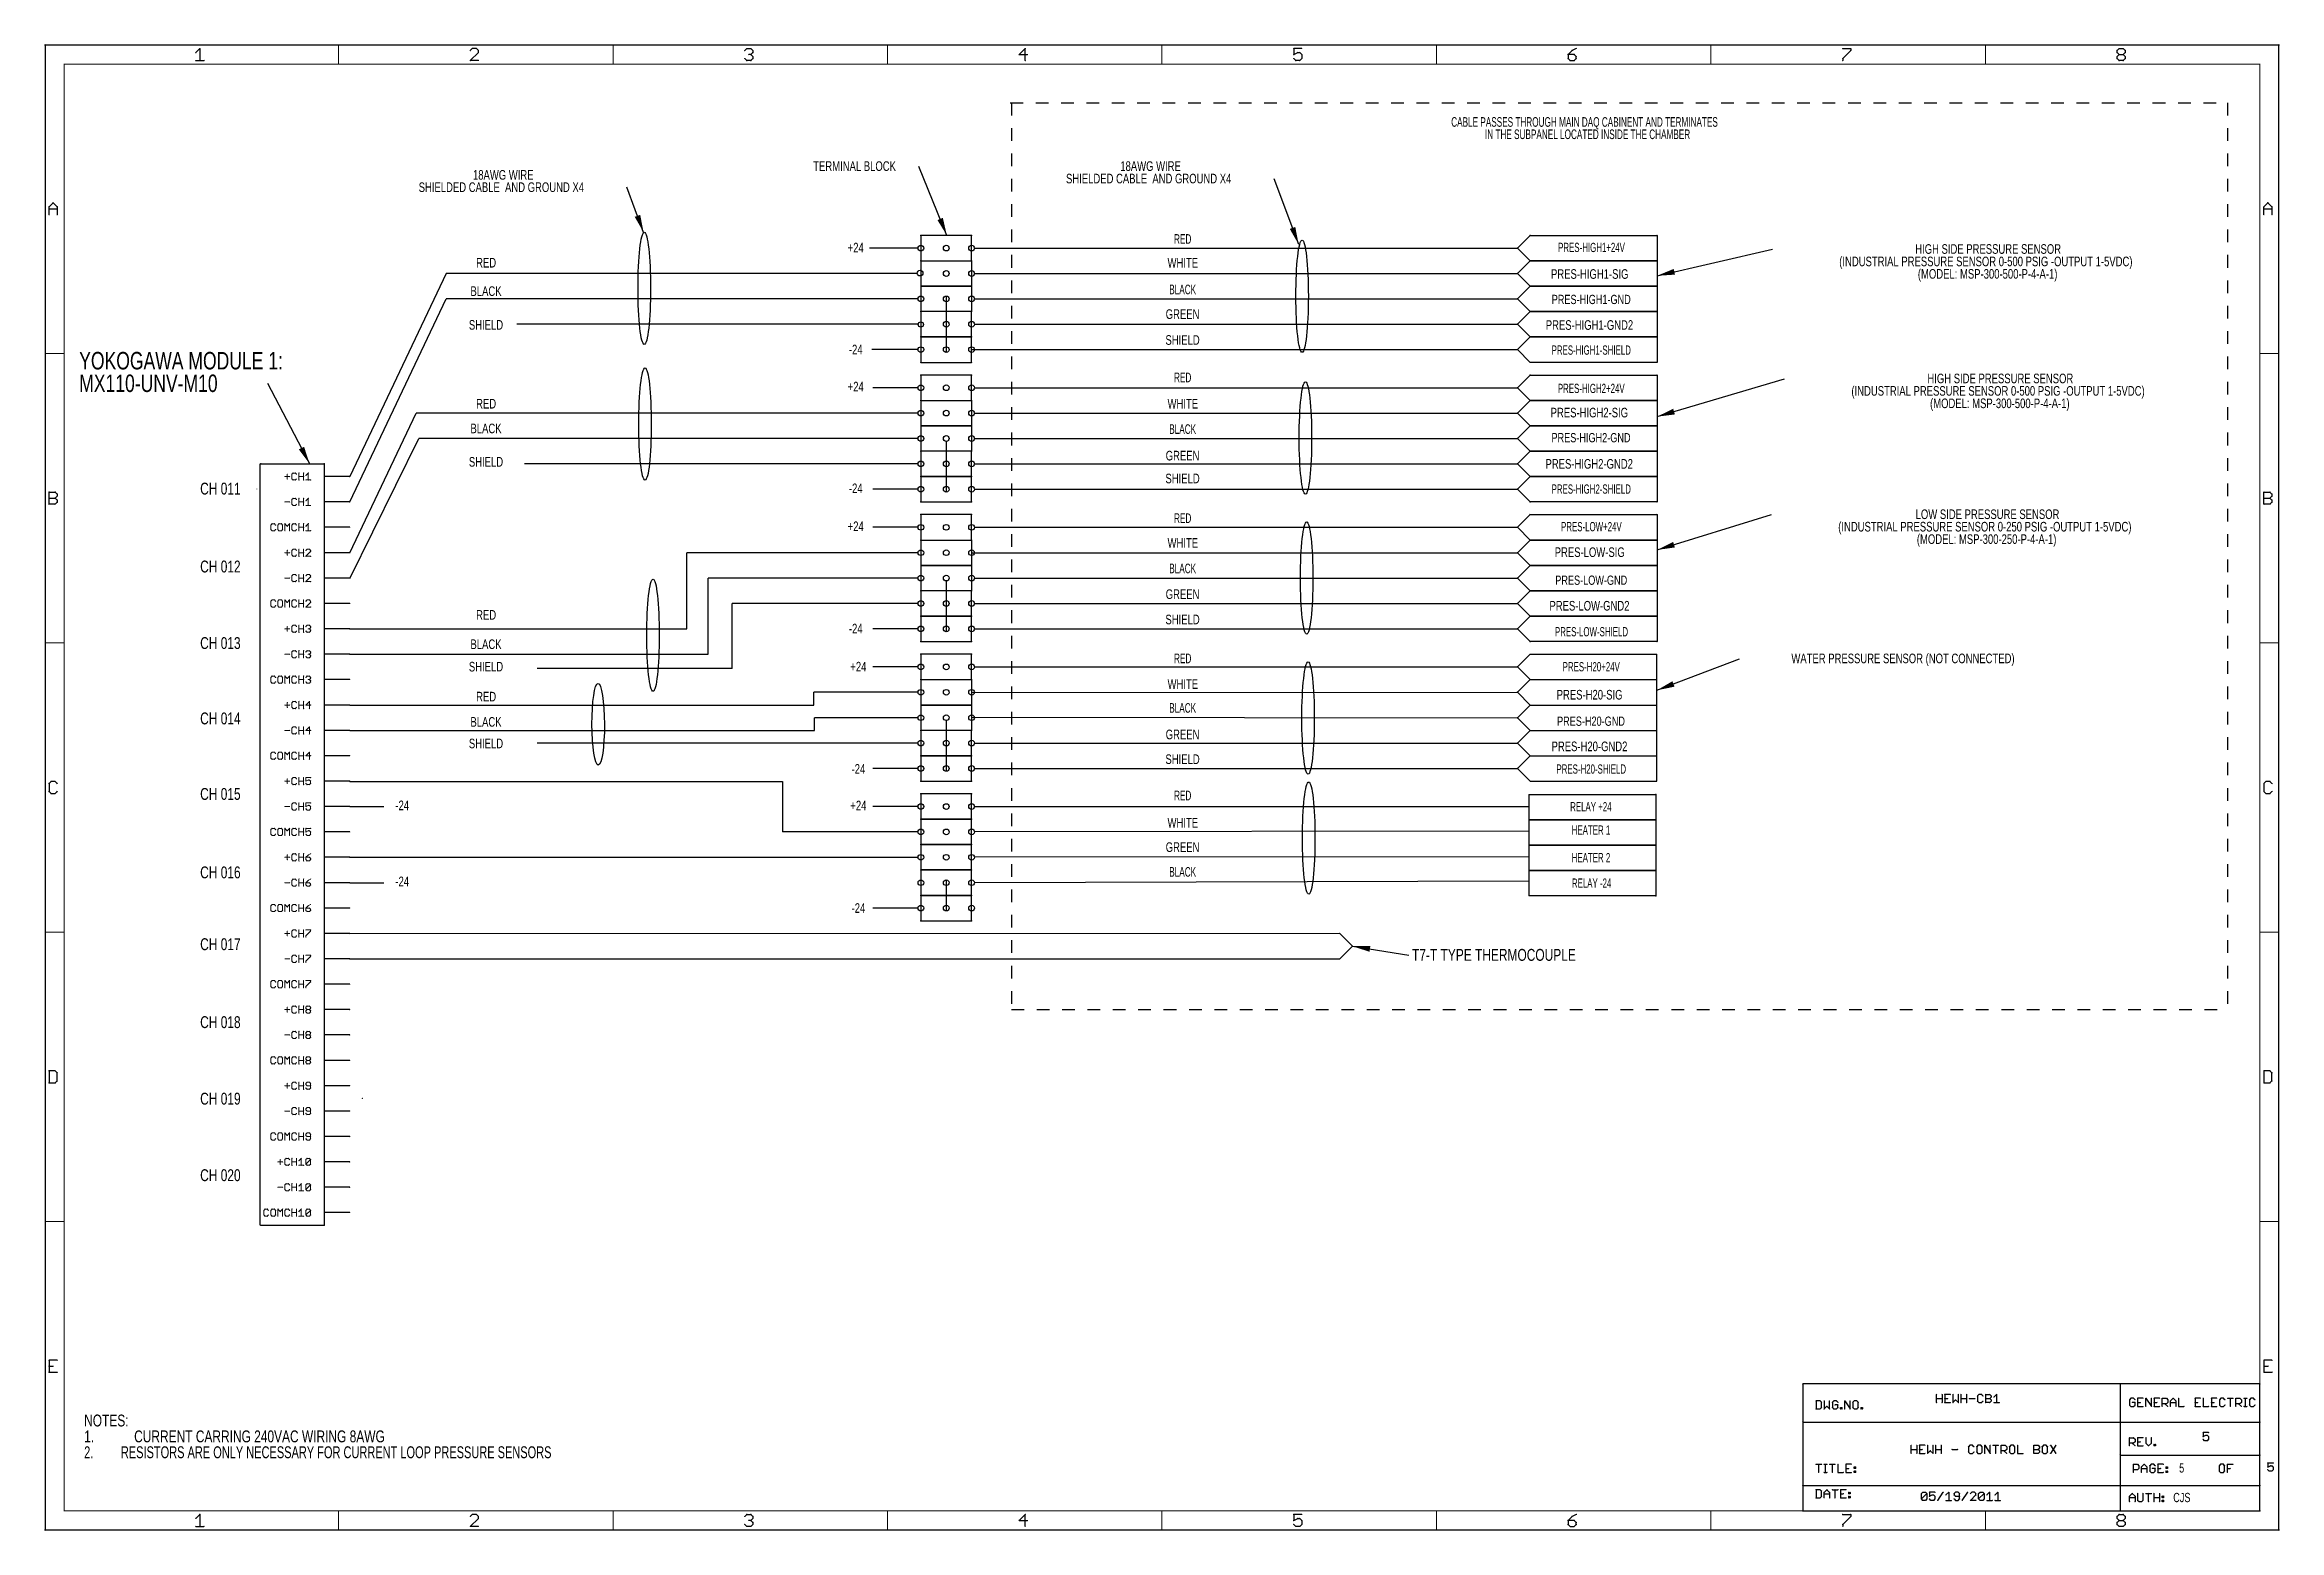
# Paper-space layout 'PRESSURE MODULE' of a CAD drawing. Header units: inches. Extents: x 0.1 to 17.7, y 0.1 to 11.8.
import ezdxf

# ---------------------------------------------------------------- set-up
doc = ezdxf.new("R2010")
doc.units = ezdxf.units.IN
doc.header["$MEASUREMENT"] = 0
doc.linetypes.add('DOT2', pattern=[0.025, 0, -0.025])
for name, color, linetype in [('94', 14, 'Continuous'), ('97', 94, 'Continuous'), ('TEXT', 4, 'Continuous'), ('THIN_DASHED_NEON_GREEN', 3, 'DOT2'), ('THIN_RED', 1, 'Continuous')]:
    doc.layers.add(name, color=color, linetype=linetype)
doc.styles.add('SLDTEXTSTYLE0', font='TXT', dxfattribs={"width": 0.736842})
doc.styles.add('SLDTEXTSTYLE12', font='TXT', dxfattribs={"width": 0.691781})
doc.styles.add('SLDTEXTSTYLE2', font='TXT', dxfattribs={"width": 0.75})
doc.styles.add('SLDTEXTSTYLE3', font='TXT', dxfattribs={"width": 0.636842})
doc.dimstyles.new('SLDDIMSTYLE0', dxfattribs={"dimtxt": 0.18, "dimasz": 0.14, "dimexe": 0, "dimexo": 0.0625, "dimgap": 0, "dimtad": 0, "dimtih": 1, "dimtoh": 1, "dimdec": 0, "dimrnd": 1e-09, "dimzin": 0, "dimdsep": 46, "dimtxsty": 'Standard', "dimsah": 1, "dimcen": 0.09, "dimadec": 0, "dimazin": 0, "dimtfac": 0.14, "dimtdec": 0, "dimtofl": 0, "dimtmove": 0, "dimatfit": 3, "dimfxl": 0, "dimfrac": 2, "dimtolj": 1, "dimtzin": 0, "dimarcsym": 0})

psp = doc.layouts.new('PRESSURE MODULE')

# ---------------------------------------------------------------- texts
at = {"layer": 'TEXT'}
for s, insert, char_height, attachment_point, style in [('CABLE PASSES THROUGH MAIN DAQ CABINENT AND TERMINATES', (12.229, 11.232), 0.07576, 2, 'SLDTEXTSTYLE3'), ('IN THE SUBPANEL LOCATED INSIDE THE CHAMBER', (12.253, 11.135), 0.07576, 2, 'SLDTEXTSTYLE3'), ('+24', (6.487, 10.242), 0.0758, 2, 'SLDTEXTSTYLE0'), ('RED', (9.063, 10.31), 0.0758, 2, 'SLDTEXTSTYLE3'), ('PRES-HIGH1+24V', (12.284, 10.242), 0.07292, 2, 'SLDTEXTSTYLE3'), ('RED', (3.575, 10.123), 0.0758, 2, 'SLDTEXTSTYLE0'), ('WHITE', (9.064, 10.122), 0.0758, 2, 'SLDTEXTSTYLE0'), ('PRES-HIGH1-SIG', (12.27, 10.034), 0.07576, 2, 'SLDTEXTSTYLE0'), ('BLACK', (3.574, 9.899), 0.0758, 2, 'SLDTEXTSTYLE0'), ('BLACK', (9.063, 9.912), 0.0758, 2, 'SLDTEXTSTYLE3'), ('GREEN', (9.062, 9.718), 0.0758, 2, 'SLDTEXTSTYLE0'), ('PRES-HIGH1-GND', (12.282, 9.832), 0.07292, 2, 'SLDTEXTSTYLE0'), ('SHIELD', (3.574, 9.633), 0.0758, 2, 'SLDTEXTSTYLE0'), ('SHIELD', (9.062, 9.514), 0.0758, 2, 'SLDTEXTSTYLE0'), ('PRES-HIGH1-GND2', (12.268, 9.632), 0.07576, 2, 'SLDTEXTSTYLE0'), ('-24', (6.487, 9.439), 0.0758, 2, 'SLDTEXTSTYLE0'), ('PRES-HIGH1-SHIELD', (12.282, 9.433), 0.07292, 2, 'SLDTEXTSTYLE3'), ('RED', (9.063, 9.219), 0.0758, 2, 'SLDTEXTSTYLE3'), ('RED', (3.575, 9.012), 0.0758, 2, 'SLDTEXTSTYLE0'), ('+24', (6.487, 9.147), 0.0758, 2, 'SLDTEXTSTYLE0'), ('WHITE', (9.064, 9.012), 0.0758, 2, 'SLDTEXTSTYLE0'), ('PRES-HIGH2+24V', (12.282, 9.131), 0.07292, 2, 'SLDTEXTSTYLE3'), ('BLACK', (3.574, 8.817), 0.0758, 2, 'SLDTEXTSTYLE0'), ('BLACK', (9.063, 8.812), 0.0758, 2, 'SLDTEXTSTYLE3'), ('PRES-HIGH2-SIG', (12.267, 8.942), 0.07576, 2, 'SLDTEXTSTYLE0'), ('PRES-HIGH2-GND', (12.28, 8.743), 0.07292, 2, 'SLDTEXTSTYLE0'), ('SHIELD', (3.574, 8.554), 0.0758, 2, 'SLDTEXTSTYLE0'), ('GREEN', (9.062, 8.603), 0.0758, 2, 'SLDTEXTSTYLE0'), ('PRES-HIGH2-GND2', (12.266, 8.538), 0.07576, 2, 'SLDTEXTSTYLE0'), ('CH 011', (1.322, 8.352), 0.0937, 1, 'SLDTEXTSTYLE2'), ('-24', (6.487, 8.345), 0.0758, 2, 'SLDTEXTSTYLE0'), ('SHIELD', (9.062, 8.423), 0.0758, 2, 'SLDTEXTSTYLE0'), ('PRES-HIGH2-SHIELD', (12.282, 8.338), 0.07292, 2, 'SLDTEXTSTYLE3'), ('RED', (9.063, 8.11), 0.0758, 2, 'SLDTEXTSTYLE3'), ('+24', (6.487, 8.046), 0.0758, 2, 'SLDTEXTSTYLE0'), ('PRES-LOW+24V', (12.283, 8.042), 0.07292, 2, 'SLDTEXTSTYLE3'), ('WHITE', (9.064, 7.915), 0.0758, 2, 'SLDTEXTSTYLE0'), ('PRES-LOW-SIG', (12.27, 7.842), 0.07576, 2, 'SLDTEXTSTYLE0'), ('CH 012', (1.322, 7.738), 0.0937, 1, 'SLDTEXTSTYLE2'), ('BLACK', (9.063, 7.714), 0.0758, 2, 'SLDTEXTSTYLE3'), ('PRES-LOW-GND', (12.282, 7.62), 0.07292, 2, 'SLDTEXTSTYLE0'), ('GREEN', (9.062, 7.511), 0.0758, 2, 'SLDTEXTSTYLE0'), ('PRES-LOW-GND2', (12.268, 7.42), 0.07576, 2, 'SLDTEXTSTYLE0'), ('RED', (3.575, 7.348), 0.0758, 2, 'SLDTEXTSTYLE0'), ('-24', (6.487, 7.24), 0.0758, 2, 'SLDTEXTSTYLE0'), ('SHIELD', (9.062, 7.312), 0.0758, 2, 'SLDTEXTSTYLE0'), ('CH 013', (1.322, 7.135), 0.0937, 1, 'SLDTEXTSTYLE2'), ('BLACK', (3.574, 7.117), 0.0758, 2, 'SLDTEXTSTYLE0'), ('PRES-LOW-SHIELD', (12.284, 7.214), 0.07292, 2, 'SLDTEXTSTYLE3'), ('SHIELD', (3.574, 6.94), 0.0758, 2, 'SLDTEXTSTYLE0'), ('+24', (6.508, 6.94), 0.0758, 2, 'SLDTEXTSTYLE0'), ('RED', (9.063, 7.005), 0.0758, 2, 'SLDTEXTSTYLE3'), ('PRES-H20+24V', (12.282, 6.938), 0.07292, 2, 'SLDTEXTSTYLE3'), ('RED', (3.575, 6.704), 0.0758, 2, 'SLDTEXTSTYLE0'), ('WHITE', (9.064, 6.803), 0.0758, 2, 'SLDTEXTSTYLE0'), ('PRES-H20-SIG', (12.269, 6.719), 0.07576, 2, 'SLDTEXTSTYLE0'), ('CH 014', (1.322, 6.541), 0.0937, 1, 'SLDTEXTSTYLE2'), ('BLACK', (9.063, 6.615), 0.0758, 2, 'SLDTEXTSTYLE3'), ('BLACK', (3.574, 6.505), 0.0758, 2, 'SLDTEXTSTYLE0'), ('GREEN', (9.062, 6.406), 0.0758, 2, 'SLDTEXTSTYLE0'), ('PRES-H20-GND', (12.28, 6.509), 0.07292, 2, 'SLDTEXTSTYLE0'), ('SHIELD', (3.574, 6.335), 0.0758, 2, 'SLDTEXTSTYLE0'), ('SHIELD', (9.062, 6.211), 0.0758, 2, 'SLDTEXTSTYLE0'), ('PRES-H20-GND2', (12.268, 6.312), 0.07576, 2, 'SLDTEXTSTYLE0'), ('-24', (6.508, 6.134), 0.0758, 2, 'SLDTEXTSTYLE0'), ('PRES-H20-SHIELD', (12.282, 6.132), 0.07292, 2, 'SLDTEXTSTYLE3'), ('CH 015', (1.322, 5.946), 0.0937, 1, 'SLDTEXTSTYLE2'), ('-24', (2.914, 5.847), 0.0758, 2, 'SLDTEXTSTYLE0'), ('+24', (6.508, 5.846), 0.0758, 2, 'SLDTEXTSTYLE0'), ('RED', (9.063, 5.925), 0.0758, 2, 'SLDTEXTSTYLE3'), ('RELAY +24', (12.279, 5.835), 0.0729, 2, 'SLDTEXTSTYLE3'), ('WHITE', (9.064, 5.71), 0.0758, 2, 'SLDTEXTSTYLE0'), ('HEATER 1', (12.28, 5.651), 0.0729, 2, 'SLDTEXTSTYLE3'), ('GREEN', (9.062, 5.518), 0.0758, 2, 'SLDTEXTSTYLE0'), ('CH 016', (1.322, 5.328), 0.0937, 1, 'SLDTEXTSTYLE2'), ('BLACK', (9.063, 5.323), 0.0758, 2, 'SLDTEXTSTYLE3'), ('HEATER 2', (12.28, 5.434), 0.0729, 2, 'SLDTEXTSTYLE3'), ('-24', (2.914, 5.248), 0.0758, 2, 'SLDTEXTSTYLE0'), ('RELAY -24', (12.285, 5.233), 0.0729, 2, 'SLDTEXTSTYLE3'), ('-24', (6.508, 5.038), 0.0758, 2, 'SLDTEXTSTYLE0'), ('CH 017', (1.322, 4.762), 0.0937, 1, 'SLDTEXTSTYLE2'), ('CH 018', (1.322, 4.148), 0.0937, 1, 'SLDTEXTSTYLE2'), ('CH 019', (1.322, 3.545), 0.0937, 1, 'SLDTEXTSTYLE2'), ('CH 020', (1.322, 2.942), 0.0937, 1, 'SLDTEXTSTYLE2'), ('1.', (0.408, 0.884), 0.0937, 1, 'SLDTEXTSTYLE2'), ('NOTES:', (0.408, 1.009), 0.0937, 1, 'SLDTEXTSTYLE2'), ('CURRENT CARRING 240VAC WIRING 8AWG', (0.802, 0.884), 0.09375, 1, 'SLDTEXTSTYLE2'), ('2.         RESISTORS ARE ONLY NECESSARY FOR CURRENT LOOP PRESSURE SENSORS', (0.408, 0.759), 0.09375, 1, 'SLDTEXTSTYLE12'), ('5', (16.934, 0.625), 0.0729, 2, 'SLDTEXTSTYLE0'), ('CJS', (16.935, 0.392), 0.0729, 2, 'SLDTEXTSTYLE0')]:
    psp.add_mtext(s, dxfattribs=dict(at, insert=insert, char_height=char_height, attachment_point=attachment_point, style=style))

# ---------------------------------------------------------------- blocks, each defined once
blk = doc.blocks.new('SW_NOTE_0_124')
at = {"layer": 'TEXT', "color": 0, "insert": (0.024, 0.049), "char_height": 0.09375, "attachment_point": 1, "style": 'SLDTEXTSTYLE2'}
blk.add_mtext('T7-T TYPE THERMOCOUPLE', dxfattribs=at)
blk = doc.blocks.new('SW_NOTE_0_125')
at = {"layer": 'TEXT', "color": 0, "attachment_point": 2, "style": 'SLDTEXTSTYLE0'}
for s, insert, char_height in [('SHIELDED CABLE  AND GROUND X4', (-0.989, 0.039), 0.07576), ('18AWG WIRE', (-0.974, 0.136), 0.0758)]:
    blk.add_mtext(s, dxfattribs=dict(at, insert=insert, char_height=char_height))
blk = doc.blocks.new('SW_NOTE_0_126')
at = {"layer": 'TEXT', "color": 0, "char_height": 0.1378, "attachment_point": 1, "style": 'SLDTEXTSTYLE2'}
for s, insert in [('YOKOGAWA MODULE 1:', (-1.485, 0.25)), ('MX110-UNV-M10', (-1.485, 0.072))]:
    blk.add_mtext(s, dxfattribs=dict(at, insert=insert))
blk = doc.blocks.new('SW_NOTE_0_127')
at = {"layer": 'TEXT', "color": 0, "attachment_point": 2, "style": 'SLDTEXTSTYLE0'}
for s, insert, char_height in [('SHIELDED CABLE  AND GROUND X4', (-0.99, 0.039), 0.07576), ('18AWG WIRE', (-0.975, 0.137), 0.0758)]:
    blk.add_mtext(s, dxfattribs=dict(at, insert=insert, char_height=char_height))
blk = doc.blocks.new('SW_NOTE_0_128')
at = {"layer": 'TEXT', "color": 0, "insert": (1.287, 0.04), "char_height": 0.07576, "attachment_point": 2, "style": 'SLDTEXTSTYLE0'}
blk.add_mtext('WATER PRESSURE SENSOR (NOT CONNECTED)', dxfattribs=at)
blk = doc.blocks.new('SW_NOTE_0_129')
at = {"layer": 'TEXT', "color": 0, "char_height": 0.07576, "attachment_point": 2, "style": 'SLDTEXTSTYLE0'}
for s, insert in [('HIGH SIDE PRESSURE SENSOR', (1.699, 0.038)), ('(INDUSTRIAL PRESSURE SENSOR 0-500 PSIG -OUTPUT 1-5VDC)', (1.681, -0.06)), ('(MODEL: MSP-300-500-P-4-A-1)', (1.695, -0.158))]:
    blk.add_mtext(s, dxfattribs=dict(at, insert=insert))
blk = doc.blocks.new('SW_NOTE_0_130')
at = {"layer": 'TEXT', "color": 0, "char_height": 0.07576, "attachment_point": 2, "style": 'SLDTEXTSTYLE0'}
for s, insert in [('HIGH SIDE PRESSURE SENSOR', (1.7, 0.041)), ('(INDUSTRIAL PRESSURE SENSOR 0-500 PSIG -OUTPUT 1-5VDC)', (1.682, -0.057)), ('(MODEL: MSP-300-500-P-4-A-1)', (1.696, -0.155))]:
    blk.add_mtext(s, dxfattribs=dict(at, insert=insert))
blk = doc.blocks.new('SW_NOTE_0_131')
at = {"layer": 'TEXT', "color": 0, "char_height": 0.07576, "attachment_point": 2, "style": 'SLDTEXTSTYLE0'}
for s, insert in [('LOW SIDE PRESSURE SENSOR', (1.703, 0.04)), ('(INDUSTRIAL PRESSURE SENSOR 0-250 PSIG -OUTPUT 1-5VDC)', (1.682, -0.058)), ('(MODEL: MSP-300-250-P-4-A-1)', (1.696, -0.156))]:
    blk.add_mtext(s, dxfattribs=dict(at, insert=insert))
blk = doc.blocks.new('SW_NOTE_0_132')
at = {"layer": 'TEXT', "color": 0, "insert": (-0.506, 0.041), "char_height": 0.07576, "attachment_point": 2, "style": 'SLDTEXTSTYLE0'}
blk.add_mtext('TERMINAL BLOCK', dxfattribs=at)

# ---------------------------------------------------------------- linework, layer by layer
at = {"layer": '94', "lineweight": 25}
for p, q in [((7.4, 10.3), (7, 10.3)), ((7, 10.3), (7, 10.1)), ((7.4, 10.1), (7.4, 10.3)), ((11.7, 10.2), (11.8, 10.3)), ((11.8, 10.3), (12.8, 10.3)), ((12.8, 10.3), (12.8, 10.1)), ((7, 10.1), (7.4, 10.1)), ((7.4, 10.1), (7.4, 9.9)), ((11.8, 10.1), (11.7, 10.2)), ((11.7, 10), (11.8, 10.1)), ((11.8, 10.1), (12.8, 10.1)), ((12.8, 10.1), (11.8, 10.1)), ((12.8, 10.1), (12.8, 9.9)), ((7.4, 9.9), (7, 9.9)), ((7.4, 9.9), (7.4, 9.7)), ((11.8, 9.9), (11.7, 10)), ((11.7, 9.8), (11.8, 9.9)), ((11.8, 9.9), (12.8, 9.9)), ((12.8, 9.9), (11.8, 9.9)), ((12.8, 9.9), (12.8, 9.7)), ((7.4, 9.7), (6.997, 9.7)), ((7.4, 9.7), (7, 9.7)), ((7, 9.7), (7, 9.5)), ((7.4, 9.5), (7.4, 9.7)), ((11.8, 9.7), (11.7, 9.8)), ((11.7, 9.6), (11.8, 9.7)), ((12.8, 9.7), (11.8, 9.7)), ((11.8, 9.7), (12.8, 9.7)), ((12.8, 9.7), (12.8, 9.5)), ((11.8, 9.5), (11.7, 9.6)), ((7, 9.5), (7.4, 9.5)), ((7.4, 9.5), (7, 9.5)), ((7, 9.5), (7, 9.3)), ((7.4, 9.3), (7.4, 9.5)), ((11.7, 9.4), (11.8, 9.5)), ((11.8, 9.3), (11.7, 9.4)), ((11.8, 9.5), (12.8, 9.5)), ((12.8, 9.5), (11.8, 9.5)), ((12.801, 9.499), (12.801, 9.299)), ((7, 9.3), (7.4, 9.3)), ((7.4, 9.2), (7, 9.2)), ((7, 9.2), (7, 9)), ((7.4, 9), (7.4, 9.2)), ((11.7, 9.1), (11.8, 9.2)), ((12.8, 9.3), (11.8, 9.3)), ((11.8, 9.2), (12.8, 9.2)), ((12.8, 9.2), (12.8, 9)), ((7, 9), (7.4, 9)), ((7.4, 9), (7.4, 8.8)), ((11.8, 9), (11.7, 9.1)), ((11.7, 8.9), (11.8, 9)), ((11.8, 9), (12.8, 9)), ((12.8, 9), (11.8, 9)), ((12.8, 9), (12.8, 8.8)), ((11.8, 8.8), (11.7, 8.9)), ((7.4, 8.8), (7, 8.8)), ((7.4, 8.8), (7.4, 8.6)), ((11.7, 8.7), (11.8, 8.8)), ((11.8, 8.6), (11.7, 8.7)), ((11.8, 8.8), (12.8, 8.8)), ((12.8, 8.8), (11.8, 8.8)), ((12.8, 8.8), (12.8, 8.6)), ((1.795, 2.501), (1.795, 8.501)), ((1.8, 8.5), (2.3, 8.5)), ((2.3, 8.5), (2.3, 2.5)), ((7.4, 8.6), (6.997, 8.6)), ((7.4, 8.6), (7, 8.6)), ((7, 8.6), (7, 8.4)), ((7.4, 8.4), (7.4, 8.6)), ((11.7, 8.5), (11.8, 8.6)), ((11.8, 8.4), (11.7, 8.5)), ((12.8, 8.6), (11.8, 8.6)), ((11.8, 8.6), (12.8, 8.6)), ((12.8, 8.6), (12.8, 8.4)), ((2.5, 8.4), (2.3, 8.4)), ((7, 8.4), (7.4, 8.4)), ((7.4, 8.4), (7, 8.4)), ((7, 8.4), (7, 8.2)), ((7.4, 8.2), (7.4, 8.4)), ((11.7, 8.3), (11.8, 8.4)), ((11.8, 8.2), (11.7, 8.3)), ((11.8, 8.4), (12.8, 8.4)), ((12.8, 8.4), (11.8, 8.4)), ((12.8, 8.4), (12.8, 8.2)), ((2.5, 8.2), (2.3, 8.2)), ((7, 8.2), (7.4, 8.2)), ((7.4, 8.1), (7, 8.1)), ((7, 8.1), (7, 7.9)), ((7.4, 7.9), (7.4, 8.1)), ((11.7, 8), (11.8, 8.1)), ((12.8, 8.2), (11.8, 8.2)), ((11.8, 8.1), (12.8, 8.1)), ((12.8, 8.1), (12.8, 7.9)), ((2.5, 8), (2.3, 8)), ((11.8, 7.9), (11.7, 8)), ((2.5, 7.8), (2.3, 7.8)), ((7, 7.9), (7.4, 7.9)), ((7.4, 7.9), (7.4, 7.7)), ((11.7, 7.8), (11.8, 7.9)), ((11.8, 7.7), (11.7, 7.8)), ((11.8, 7.9), (12.8, 7.9)), ((12.8, 7.9), (11.8, 7.9)), ((12.8, 7.9), (12.8, 7.7)), ((2.5, 7.6), (2.3, 7.6)), ((7.4, 7.7), (7, 7.7)), ((7.4, 7.7), (7.4, 7.5)), ((11.7, 7.6), (11.8, 7.7)), ((11.8, 7.5), (11.7, 7.6)), ((11.8, 7.7), (12.8, 7.7)), ((12.8, 7.7), (11.8, 7.7)), ((12.8, 7.7), (12.8, 7.5)), ((2.5, 7.4), (2.3, 7.4)), ((7.4, 7.5), (6.997, 7.5)), ((7.4, 7.5), (7, 7.5)), ((7, 7.5), (7, 7.3)), ((7.4, 7.3), (7.4, 7.5)), ((11.7, 7.4), (11.8, 7.5)), ((11.8, 7.3), (11.7, 7.4)), ((12.8, 7.5), (11.8, 7.5)), ((11.8, 7.5), (12.8, 7.5)), ((12.8, 7.5), (12.8, 7.3)), ((7, 7.3), (7.4, 7.3)), ((7.4, 7.3), (7, 7.3)), ((7, 7.3), (7, 7.1)), ((7.4, 7.1), (7.4, 7.3)), ((11.7, 7.2), (11.8, 7.3)), ((11.8, 7.3), (12.8, 7.3)), ((12.8, 7.3), (11.8, 7.3)), ((12.8, 7.3), (12.8, 7.1)), ((2.5, 7.2), (2.3, 7.2)), ((7, 7.1), (7.4, 7.1)), ((11.8, 7.1), (11.7, 7.2)), ((12.8, 7.1), (11.8, 7.1)), ((2.5, 7), (2.3, 7)), ((7.4, 7), (7, 7)), ((7, 7), (7, 6.8)), ((7.4, 6.8), (7.4, 7)), ((11.7, 6.9), (11.8, 7)), ((11.8, 6.8), (11.7, 6.9)), ((2.5, 6.8), (2.3, 6.8)), ((7, 6.8), (7.4, 6.8)), ((7.4, 6.8), (7.4, 6.6)), ((11.7, 6.7), (11.8, 6.8)), ((11.8, 6.6), (11.7, 6.7)), ((2.5, 6.6), (2.3, 6.6)), ((7.4, 6.6), (7, 6.6)), ((7.4, 6.6), (7.4, 6.4)), ((11.7, 6.5), (11.8, 6.6)), ((2.5, 6.4), (2.3, 6.4)), ((7.4, 6.4), (6.997, 6.4)), ((7.4, 6.4), (7, 6.4)), ((7, 6.4), (7, 6.2)), ((7.4, 6.2), (7.4, 6.4)), ((11.8, 6.4), (11.7, 6.5)), ((11.7, 6.3), (11.8, 6.4)), ((2.5, 6.2), (2.3, 6.2)), ((7, 6.2), (7.4, 6.2)), ((7.4, 6.2), (7, 6.2)), ((7, 6.2), (7, 6)), ((7.4, 6), (7.4, 6.2)), ((11.8, 6.2), (11.7, 6.3)), ((11.7, 6.1), (11.8, 6.2)), ((2.5, 6), (2.3, 6)), ((7, 6), (7.4, 6)), ((11.8, 6), (11.7, 6.1)), ((7.4, 5.9), (7, 5.9)), ((7, 5.9), (7, 5.7)), ((7.4, 5.7), (7.4, 5.9)), ((2.5, 5.8), (2.3, 5.8)), ((7, 5.7), (7.4, 5.7)), ((7.4, 5.7), (7, 5.7)), ((7, 5.7), (7, 5.5)), ((7.4, 5.5), (7.4, 5.7)), ((2.5, 5.6), (2.3, 5.6)), ((7, 5.5), (7.4, 5.5)), ((7.4, 5.5), (7, 5.5)), ((7, 5.5), (7, 5.3)), ((7.4, 5.3), (7.4, 5.5)), ((2.5, 5.4), (2.3, 5.4)), ((7.4, 5.3), (7, 5.3)), ((7, 5.3), (7, 5.1)), ((7, 5.3), (7.4, 5.3)), ((7.4, 5.1), (7.4, 5.3)), ((2.5, 5.2), (2.3, 5.2)), ((2.5, 5), (2.3, 5)), ((7, 5.1), (7.4, 5.1)), ((7.4, 5.1), (7, 5.1)), ((7, 5.1), (7, 4.9)), ((7.4, 4.9), (7.4, 5.1)), ((2.5, 4.8), (2.3, 4.8)), ((7, 4.9), (7.4, 4.9)), ((2.5, 4.6), (2.3, 4.6)), ((2.5, 4.4), (2.3, 4.4)), ((2.5, 4.2), (2.3, 4.2)), ((2.5, 4), (2.3, 4)), ((2.5, 3.8), (2.3, 3.8)), ((2.5, 3.6), (2.3, 3.6)), ((2.5, 3.4), (2.3, 3.4)), ((2.5, 3.2), (2.3, 3.2)), ((2.5, 3), (2.3, 3)), ((2.5, 2.8), (2.3, 2.8)), ((2.3, 2.5), (1.8, 2.5)), ((2.5, 2.6), (2.3, 2.6)), ((13.95, 1.25), (13.95, 0.95)), ((16.45, 1.25), (13.95, 1.25)), ((17.55, 1.25), (16.45, 1.25)), ((16.45, 1.25), (16.45, 0.95)), ((17.55, 0.95), (17.55, 1.25)), ((14.053, 1.117), (14.053, 1.053)), ((14.085, 1.117), (14.053, 1.117)), ((14.096, 1.106), (14.085, 1.117)), ((14.085, 1.053), (14.096, 1.064)), ((14.096, 1.064), (14.096, 1.106)), ((14.117, 1.117), (14.117, 1.053)), ((14.117, 1.053), (14.139, 1.074)), ((14.139, 1.074), (14.16, 1.053)), ((14.16, 1.053), (14.16, 1.117)), ((14.193, 1.117), (14.182, 1.106)), ((14.182, 1.106), (14.182, 1.064)), ((14.182, 1.064), (14.193, 1.053)), ((14.214, 1.117), (14.193, 1.117)), ((14.225, 1.085), (14.203, 1.085)), ((14.225, 1.106), (14.214, 1.117)), ((14.214, 1.053), (14.225, 1.064)), ((14.225, 1.064), (14.225, 1.085)), ((14.246, 1.053), (14.246, 1.064)), ((14.246, 1.064), (14.257, 1.064)), ((14.257, 1.064), (14.257, 1.053)), ((14.279, 1.053), (14.279, 1.117)), ((14.279, 1.117), (14.321, 1.053)), ((14.321, 1.053), (14.321, 1.117)), ((14.354, 1.117), (14.343, 1.106)), ((14.343, 1.106), (14.343, 1.064)), ((14.343, 1.064), (14.354, 1.053)), ((14.375, 1.117), (14.354, 1.117)), ((14.386, 1.106), (14.375, 1.117)), ((14.375, 1.053), (14.386, 1.064)), ((14.386, 1.064), (14.386, 1.106)), ((14.408, 1.053), (14.408, 1.064)), ((14.408, 1.064), (14.418, 1.064)), ((14.418, 1.064), (14.418, 1.053)), ((16.534, 1.137), (16.523, 1.126)), ((16.523, 1.126), (16.523, 1.084)), ((16.523, 1.084), (16.534, 1.073)), ((16.555, 1.137), (16.534, 1.137)), ((16.534, 1.073), (16.555, 1.073)), ((16.566, 1.105), (16.544, 1.105)), ((16.566, 1.126), (16.555, 1.137)), ((16.555, 1.073), (16.566, 1.084)), ((16.566, 1.084), (16.566, 1.105)), ((16.63, 1.137), (16.587, 1.137)), ((16.587, 1.137), (16.587, 1.073)), ((16.587, 1.105), (16.609, 1.105)), ((16.587, 1.073), (16.63, 1.073)), ((16.652, 1.073), (16.652, 1.137)), ((16.652, 1.137), (16.695, 1.073)), ((16.695, 1.073), (16.695, 1.137)), ((16.759, 1.137), (16.716, 1.137)), ((16.716, 1.137), (16.716, 1.073)), ((16.716, 1.105), (16.738, 1.105)), ((16.716, 1.073), (16.759, 1.073)), ((16.781, 1.073), (16.781, 1.137)), ((16.781, 1.137), (16.813, 1.137)), ((16.813, 1.094), (16.781, 1.094)), ((16.802, 1.094), (16.824, 1.073)), ((16.813, 1.137), (16.824, 1.126)), ((16.824, 1.105), (16.813, 1.094)), ((16.824, 1.126), (16.824, 1.105)), ((16.845, 1.116), (16.867, 1.137)), ((16.845, 1.073), (16.845, 1.116)), ((16.845, 1.105), (16.888, 1.105)), ((16.867, 1.137), (16.888, 1.116)), ((16.888, 1.116), (16.888, 1.073)), ((16.91, 1.137), (16.91, 1.073)), ((16.91, 1.073), (16.952, 1.073)), ((17.081, 1.137), (17.039, 1.137)), ((17.039, 1.137), (17.039, 1.073)), ((17.039, 1.105), (17.06, 1.105)), ((17.039, 1.073), (17.081, 1.073)), ((17.103, 1.137), (17.103, 1.073)), ((17.103, 1.073), (17.146, 1.073)), ((17.21, 1.137), (17.168, 1.137)), ((17.168, 1.137), (17.168, 1.073)), ((17.168, 1.105), (17.189, 1.105)), ((17.168, 1.073), (17.21, 1.073)), ((17.243, 1.137), (17.232, 1.126)), ((17.232, 1.126), (17.232, 1.084)), ((17.232, 1.084), (17.243, 1.073)), ((17.264, 1.137), (17.243, 1.137)), ((17.243, 1.073), (17.264, 1.073)), ((17.275, 1.126), (17.264, 1.137)), ((17.264, 1.073), (17.275, 1.084)), ((17.296, 1.137), (17.339, 1.137)), ((17.318, 1.073), (17.318, 1.137)), ((17.361, 1.073), (17.361, 1.137)), ((17.361, 1.137), (17.393, 1.137)), ((17.393, 1.094), (17.361, 1.094)), ((17.382, 1.094), (17.404, 1.073)), ((17.393, 1.137), (17.404, 1.126)), ((17.404, 1.105), (17.393, 1.094)), ((17.404, 1.126), (17.404, 1.105)), ((17.425, 1.137), (17.447, 1.137)), ((17.425, 1.073), (17.447, 1.073)), ((17.436, 1.073), (17.436, 1.137)), ((17.479, 1.137), (17.468, 1.126)), ((17.468, 1.126), (17.468, 1.084)), ((17.468, 1.084), (17.479, 1.073)), ((17.5, 1.137), (17.479, 1.137)), ((17.479, 1.073), (17.5, 1.073)), ((17.511, 1.126), (17.5, 1.137)), ((17.5, 1.073), (17.511, 1.084)), ((13.95, 0.95), (13.95, 0.45)), ((13.95, 0.95), (16.45, 0.95)), ((14.053, 1.053), (14.085, 1.053)), ((14.193, 1.053), (14.214, 1.053)), ((14.257, 1.053), (14.246, 1.053)), ((14.354, 1.053), (14.375, 1.053)), ((14.418, 1.053), (14.408, 1.053)), ((16.45, 0.95), (16.45, 0.69)), ((16.45, 0.95), (17.55, 0.95)), ((17.55, 0.69), (17.55, 0.95)), ((16.523, 0.763), (16.523, 0.827)), ((16.523, 0.827), (16.555, 0.827)), ((16.555, 0.784), (16.523, 0.784)), ((16.544, 0.784), (16.566, 0.763)), ((16.555, 0.827), (16.566, 0.816)), ((16.566, 0.795), (16.555, 0.784)), ((16.566, 0.816), (16.566, 0.795)), ((16.63, 0.827), (16.587, 0.827)), ((16.587, 0.827), (16.587, 0.763)), ((16.587, 0.795), (16.609, 0.795)), ((16.587, 0.763), (16.63, 0.763)), ((16.652, 0.827), (16.652, 0.784)), ((16.652, 0.784), (16.673, 0.763)), ((16.673, 0.763), (16.695, 0.784)), ((16.695, 0.784), (16.695, 0.827)), ((16.716, 0.763), (16.716, 0.774)), ((16.716, 0.774), (16.727, 0.774)), ((16.727, 0.763), (16.716, 0.763)), ((16.727, 0.774), (16.727, 0.763)), ((14.053, 0.617), (14.096, 0.617)), ((14.074, 0.553), (14.074, 0.617)), ((14.117, 0.617), (14.139, 0.617)), ((14.117, 0.553), (14.139, 0.553)), ((14.128, 0.553), (14.128, 0.617)), ((14.16, 0.617), (14.203, 0.617)), ((14.182, 0.553), (14.182, 0.617)), ((14.225, 0.617), (14.225, 0.553)), ((14.225, 0.553), (14.268, 0.553)), ((14.332, 0.617), (14.289, 0.617)), ((14.289, 0.617), (14.289, 0.553)), ((14.289, 0.585), (14.311, 0.585)), ((14.289, 0.553), (14.332, 0.553)), ((14.354, 0.596), (14.364, 0.596)), ((14.354, 0.585), (14.354, 0.596)), ((14.364, 0.585), (14.354, 0.585)), ((14.354, 0.564), (14.364, 0.564)), ((14.354, 0.553), (14.354, 0.564)), ((14.364, 0.553), (14.354, 0.553)), ((14.364, 0.596), (14.364, 0.585)), ((14.364, 0.564), (14.364, 0.553)), ((16.45, 0.69), (16.45, 0.25)), ((16.45, 0.69), (17.55, 0.69)), ((16.553, 0.553), (16.553, 0.617)), ((16.553, 0.617), (16.585, 0.617)), ((16.585, 0.574), (16.553, 0.574)), ((16.585, 0.617), (16.596, 0.606)), ((16.596, 0.585), (16.585, 0.574)), ((16.596, 0.606), (16.596, 0.585)), ((16.617, 0.596), (16.639, 0.617)), ((16.617, 0.553), (16.617, 0.596)), ((16.617, 0.585), (16.66, 0.585)), ((16.639, 0.617), (16.66, 0.596)), ((16.66, 0.596), (16.66, 0.553)), ((16.693, 0.617), (16.682, 0.606)), ((16.682, 0.606), (16.682, 0.564)), ((16.682, 0.564), (16.693, 0.553)), ((16.714, 0.617), (16.693, 0.617)), ((16.693, 0.553), (16.714, 0.553)), ((16.725, 0.585), (16.703, 0.585)), ((16.725, 0.606), (16.714, 0.617)), ((16.714, 0.553), (16.725, 0.564)), ((16.725, 0.564), (16.725, 0.585)), ((16.789, 0.617), (16.746, 0.617)), ((16.746, 0.617), (16.746, 0.553)), ((16.746, 0.585), (16.768, 0.585)), ((16.746, 0.553), (16.789, 0.553)), ((16.811, 0.596), (16.821, 0.596)), ((16.811, 0.585), (16.811, 0.596)), ((16.821, 0.585), (16.811, 0.585)), ((16.811, 0.564), (16.821, 0.564)), ((16.811, 0.553), (16.811, 0.564)), ((16.821, 0.553), (16.811, 0.553)), ((16.821, 0.596), (16.821, 0.585)), ((16.821, 0.564), (16.821, 0.553)), ((17.24, 0.617), (17.23, 0.606)), ((17.23, 0.606), (17.23, 0.564)), ((17.23, 0.564), (17.24, 0.553)), ((17.262, 0.617), (17.24, 0.617)), ((17.24, 0.553), (17.262, 0.553)), ((17.272, 0.606), (17.262, 0.617)), ((17.262, 0.553), (17.272, 0.564)), ((17.272, 0.564), (17.272, 0.606)), ((17.294, 0.553), (17.294, 0.617)), ((17.294, 0.617), (17.337, 0.617)), ((17.294, 0.585), (17.316, 0.585)), ((17.55, 0.45), (17.55, 0.69)), ((13.95, 0.45), (13.95, 0.25)), ((13.95, 0.45), (17.55, 0.45)), ((14.053, 0.417), (14.053, 0.353)), ((14.085, 0.417), (14.053, 0.417)), ((14.053, 0.353), (14.085, 0.353)), ((14.096, 0.406), (14.085, 0.417)), ((14.085, 0.353), (14.096, 0.364)), ((14.096, 0.364), (14.096, 0.406)), ((14.117, 0.396), (14.139, 0.417)), ((14.117, 0.353), (14.117, 0.396)), ((14.117, 0.385), (14.16, 0.385)), ((14.139, 0.417), (14.16, 0.396)), ((14.16, 0.396), (14.16, 0.353)), ((14.182, 0.417), (14.225, 0.417)), ((14.203, 0.353), (14.203, 0.417)), ((14.289, 0.417), (14.246, 0.417)), ((14.246, 0.417), (14.246, 0.353)), ((14.246, 0.385), (14.268, 0.385)), ((14.246, 0.353), (14.289, 0.353)), ((14.311, 0.396), (14.321, 0.396)), ((14.311, 0.385), (14.311, 0.396)), ((14.321, 0.385), (14.311, 0.385)), ((14.311, 0.364), (14.321, 0.364)), ((14.311, 0.353), (14.311, 0.364)), ((14.321, 0.353), (14.311, 0.353)), ((14.321, 0.396), (14.321, 0.385)), ((14.321, 0.364), (14.321, 0.353)), ((16.523, 0.366), (16.544, 0.387)), ((16.523, 0.323), (16.523, 0.366)), ((16.523, 0.355), (16.566, 0.355)), ((16.544, 0.387), (16.566, 0.366)), ((16.566, 0.366), (16.566, 0.323)), ((16.587, 0.387), (16.587, 0.334)), ((16.63, 0.334), (16.63, 0.387)), ((16.652, 0.387), (16.695, 0.387)), ((16.673, 0.323), (16.673, 0.387)), ((16.716, 0.323), (16.716, 0.387)), ((16.716, 0.355), (16.759, 0.355)), ((16.759, 0.387), (16.759, 0.323)), ((16.781, 0.366), (16.791, 0.366)), ((16.781, 0.355), (16.781, 0.366)), ((16.791, 0.355), (16.781, 0.355)), ((16.791, 0.366), (16.791, 0.355)), ((17.55, 0.25), (17.55, 0.45)), ((13.95, 0.25), (16.45, 0.25)), ((16.45, 0.25), (17.55, 0.25)), ((16.587, 0.334), (16.598, 0.323)), ((16.598, 0.323), (16.619, 0.323)), ((16.619, 0.323), (16.63, 0.334)), ((16.781, 0.334), (16.791, 0.334)), ((16.781, 0.323), (16.781, 0.334)), ((16.791, 0.323), (16.781, 0.323)), ((16.791, 0.334), (16.791, 0.323))]:
    psp.add_line(p, q, dxfattribs=at)
for centre in [(7, 10.2), (7.2, 10.2), (7.4, 10.2), (6.994, 10.003), (7.2, 10), (7.4, 10), (7, 9.8), (7.2, 9.8), (7.4, 9.8), (7.2, 9.6), (7.4, 9.6), (7, 9.4), (7.2, 9.4), (7.4, 9.4), (7, 9.1), (7.2, 9.1), (7.4, 9.1), (7, 8.9), (7.2, 8.9), (7.4, 8.9), (7, 8.7), (7.2, 8.7), (7.4, 8.7), (7, 8.5), (7.2, 8.5), (7.4, 8.5), (7, 8.3), (7.2, 8.3), (7.4, 8.3), (7, 8), (7.2, 8), (7.4, 8), (7, 7.8), (7.2, 7.8), (7.4, 7.8), (7, 7.6), (7.2, 7.6), (7.4, 7.6), (7, 7.4), (7.2, 7.4), (7.4, 7.4), (7, 7.2), (7.2, 7.2), (7.4, 7.2), (7, 6.9), (7.2, 6.9), (7.4, 6.9), (7, 6.7), (7.2, 6.7), (7.4, 6.7), (7, 6.5), (7.2, 6.5), (7.4, 6.5), (7, 6.3), (7.2, 6.3), (7.4, 6.3), (7, 6.1), (7.2, 6.1), (7.4, 6.1), (7, 5.8), (7.2, 5.8), (7.4, 5.8), (7, 5.6), (7.2, 5.6), (7.4, 5.6), (7, 5.4), (7.2, 5.4), (7.4, 5.4), (7, 5.2), (7.2, 5.2), (7.4, 5.2), (7, 5), (7.2, 5), (7.4, 5)]:
    psp.add_circle(centre, 0.0224, dxfattribs=at)
at = {"layer": '94', "lineweight": 18}
for centre, radius, start, end in [((7, 10.3), 0.0025, 90, 270), ((7, 10.3), 0.0025, 0, 180), ((7.4, 10.3), 0.0025, 0, 180), ((7.4, 10.3), 0.0025, 270, 90), ((11.8, 10.3), 0.0025, 90, 270), ((11.8, 10.3), 0.0025, 315, 135), ((12.8, 10.3), 0.0025, 0, 180), ((12.8, 10.3), 0.0025, 270, 90), ((7, 10.1), 0.0025, 180, 0), ((7, 10.1), 0.0025, 90, 270), ((7.4, 10.1), 0.0025, 0, 180), ((7.4, 10.1), 0.0025, 180, 0), ((7.4, 10.1), 0.0025, 270, 90), ((7.4, 10.1), 0.0025, 270, 90), ((11.7, 10.2), 0.0025, 45, 225), ((11.7, 10.2), 0.0025, 135, 315), ((11.7, 10.2), 0.0015, 270, 90), ((11.8, 10.1), 0.0025, 315, 135), ((11.8, 10.1), 0.0025, 90, 270), ((11.8, 10.1), 0.0025, 90, 270), ((11.8, 10.1), 0.0025, 225, 45), ((12.8, 10.1), 0.0025, 0, 180), ((12.8, 10.1), 0.0025, 180, 0), ((12.8, 10.1), 0.0025, 270, 90), ((12.8, 10.1), 0.0025, 270, 90), ((7.4, 9.9), 0.0025, 0, 180), ((7.4, 9.9), 0.0025, 180, 0), ((7.4, 9.9), 0.0025, 270, 90), ((7.4, 9.9), 0.0025, 270, 90), ((11.7, 10), 0.0025, 45, 225), ((11.7, 10), 0.0025, 135, 315), ((11.7, 10), 0.0015, 270, 90), ((11.8, 9.9), 0.0025, 315, 135), ((11.8, 9.9), 0.0025, 90, 270), ((11.8, 9.9), 0.0025, 90, 270), ((11.8, 9.9), 0.0025, 225, 45), ((12.8, 9.9), 0.0025, 0, 180), ((12.8, 9.9), 0.0025, 180, 0), ((12.8, 9.9), 0.0025, 270, 90), ((12.8, 9.9), 0.0025, 270, 90), ((7, 9.7), 0.0025, 90, 270), ((7, 9.7), 0.0025, 0, 180), ((7.4, 9.7), 0.0025, 0, 180), ((7.4, 9.7), 0.0025, 180, 0), ((7.4, 9.7), 0.0025, 270, 90), ((7.4, 9.7), 0.0025, 270, 90), ((11.7, 9.8), 0.0025, 45, 225), ((11.7, 9.8), 0.0025, 135, 315), ((11.7, 9.8), 0.0015, 270, 90), ((11.8, 9.7), 0.0025, 90, 270), ((11.8, 9.7), 0.0025, 90, 270), ((11.8, 9.7), 0.0025, 315, 135), ((11.8, 9.7), 0.0025, 225, 45), ((12.8, 9.7), 0.0025, 0, 180), ((12.8, 9.7), 0.0025, 180, 0), ((12.8, 9.7), 0.0025, 270, 90), ((12.8, 9.7), 0.0025, 270, 90), ((11.7, 9.6), 0.0025, 45, 225), ((11.7, 9.6), 0.0025, 135, 315), ((11.7, 9.6), 0.0015, 270, 90), ((7, 9.5), 0.0025, 0, 180), ((7, 9.5), 0.0025, 180, 0), ((7, 9.5), 0.0025, 90, 270), ((7, 9.5), 0.0025, 90, 270), ((7.4, 9.5), 0.0025, 0, 180), ((7.4, 9.5), 0.0025, 180, 0), ((7.4, 9.5), 0.0025, 270, 90), ((7.4, 9.5), 0.0025, 270, 90), ((11.7, 9.4), 0.0025, 45, 225), ((11.7, 9.4), 0.0025, 135, 315), ((11.7, 9.4), 0.0015, 270, 90), ((11.8, 9.5), 0.0025, 315, 135), ((11.8, 9.5), 0.0025, 90, 270), ((11.8, 9.5), 0.0025, 90, 270), ((11.8, 9.5), 0.0025, 225, 45), ((12.8, 9.5), 0.0025, 0, 180), ((12.8, 9.5), 0.0025, 180, 0), ((12.8, 9.5), 0.0025, 270, 90), ((12.8, 9.5), 0.0025, 270, 90), ((7, 9.3), 0.0025, 90, 270), ((7, 9.3), 0.0025, 180, 0), ((7, 9.2), 0.0025, 90, 270), ((7, 9.2), 0.0025, 0, 180), ((7.4, 9.3), 0.0025, 180, 0), ((7.4, 9.2), 0.0025, 0, 180), ((7.4, 9.3), 0.0025, 270, 90), ((7.4, 9.2), 0.0025, 270, 90), ((11.8, 9.3), 0.0025, 90, 270), ((11.8, 9.2), 0.0025, 90, 270), ((11.8, 9.3), 0.0025, 225, 45), ((11.8, 9.2), 0.0025, 315, 135), ((12.8, 9.3), 0.0025, 180, 0), ((12.8, 9.2), 0.0025, 0, 180), ((12.8, 9.3), 0.0025, 270, 90), ((12.8, 9.2), 0.0025, 270, 90), ((7, 9), 0.0025, 180, 0), ((7, 9), 0.0025, 90, 270), ((7.4, 9), 0.0025, 0, 180), ((7.4, 9), 0.0025, 180, 0), ((7.4, 9), 0.0025, 270, 90), ((7.4, 9), 0.0025, 270, 90), ((11.7, 9.1), 0.0025, 45, 225), ((11.7, 9.1), 0.0025, 135, 315), ((11.7, 9.1), 0.0015, 270, 90), ((11.8, 9), 0.0025, 315, 135), ((11.8, 9), 0.0025, 90, 270), ((11.8, 9), 0.0025, 90, 270), ((11.8, 9), 0.0025, 225, 45), ((12.8, 9), 0.0025, 0, 180), ((12.8, 9), 0.0025, 180, 0), ((12.8, 9), 0.0025, 270, 90), ((12.8, 9), 0.0025, 270, 90), ((11.7, 8.9), 0.0025, 45, 225), ((11.7, 8.9), 0.0025, 135, 315), ((11.7, 8.9), 0.0015, 270, 90), ((7.4, 8.8), 0.0025, 0, 180), ((7.4, 8.8), 0.0025, 180, 0), ((7.4, 8.8), 0.0025, 270, 90), ((7.4, 8.8), 0.0025, 270, 90), ((11.7, 8.7), 0.0025, 45, 225), ((11.7, 8.7), 0.0025, 135, 315), ((11.7, 8.7), 0.0015, 270, 90), ((11.8, 8.8), 0.0025, 90, 270), ((11.8, 8.8), 0.0025, 90, 270), ((11.8, 8.8), 0.0025, 315, 135), ((11.8, 8.8), 0.0025, 225, 45), ((12.8, 8.8), 0.0025, 0, 180), ((12.8, 8.8), 0.0025, 180, 0), ((12.8, 8.8), 0.0025, 270, 90), ((12.8, 8.8), 0.0025, 270, 90), ((1.8, 8.5), 0.0025, 0, 180), ((1.8, 8.5), 0.0025, 90, 270), ((2.3, 8.5), 0.0025, 0, 180), ((2.3, 8.5), 0.0025, 270, 90), ((7, 8.6), 0.0025, 0, 180), ((7, 8.6), 0.0025, 90, 270), ((7.4, 8.6), 0.0025, 0, 180), ((7.4, 8.6), 0.0025, 180, 0), ((7.4, 8.6), 0.0025, 270, 90), ((7.4, 8.6), 0.0025, 270, 90), ((11.7, 8.5), 0.0025, 45, 225), ((11.7, 8.5), 0.0025, 135, 315), ((11.7, 8.5), 0.0015, 270, 90), ((11.8, 8.6), 0.0025, 315, 135), ((11.8, 8.6), 0.0025, 90, 270), ((11.8, 8.6), 0.0025, 225, 45), ((11.8, 8.6), 0.0025, 90, 270), ((12.8, 8.6), 0.0025, 0, 180), ((12.8, 8.6), 0.0025, 180, 0), ((12.8, 8.6), 0.0025, 270, 90), ((12.8, 8.6), 0.0025, 270, 90), ((2.3, 8.4), 0.0015, 90, 270), ((2.5, 8.4), 0.0015, 270, 90), ((7, 8.4), 0.0025, 0, 180), ((7, 8.4), 0.0025, 180, 0), ((7, 8.4), 0.0025, 90, 270), ((7, 8.4), 0.0025, 90, 270), ((7.4, 8.4), 0.0025, 0, 180), ((7.4, 8.4), 0.0025, 180, 0), ((7.4, 8.4), 0.0025, 270, 90), ((7.4, 8.4), 0.0025, 270, 90), ((11.7, 8.3), 0.0025, 45, 225), ((11.7, 8.3), 0.0025, 135, 315), ((11.7, 8.3), 0.0015, 270, 90), ((11.8, 8.4), 0.0025, 315, 135), ((11.8, 8.4), 0.0025, 90, 270), ((11.8, 8.4), 0.0025, 90, 270), ((11.8, 8.4), 0.0025, 225, 45), ((12.8, 8.4), 0.0025, 0, 180), ((12.8, 8.4), 0.0025, 180, 0), ((12.8, 8.4), 0.0025, 270, 90), ((12.8, 8.4), 0.0025, 270, 90), ((2.3, 8.2), 0.0015, 90, 270), ((2.5, 8.2), 0.0015, 270, 90), ((7, 8.2), 0.0025, 90, 270), ((7, 8.2), 0.0025, 180, 0), ((7, 8.1), 0.0025, 0, 180), ((7, 8.1), 0.0025, 90, 270), ((7.4, 8.2), 0.0025, 180, 0), ((7.4, 8.1), 0.0025, 0, 180), ((7.4, 8.2), 0.0025, 270, 90), ((7.4, 8.1), 0.0025, 270, 90), ((11.8, 8.2), 0.0025, 90, 270), ((11.8, 8.2), 0.0025, 225, 45), ((11.8, 8.1), 0.0025, 315, 135), ((11.8, 8.1), 0.0025, 90, 270), ((12.8, 8.2), 0.0025, 180, 0), ((12.8, 8.1), 0.0025, 0, 180), ((12.8, 8.2), 0.0025, 270, 90), ((12.8, 8.1), 0.0025, 270, 90), ((2.3, 8), 0.0015, 90, 270), ((2.5, 8), 0.0015, 270, 90), ((11.7, 8), 0.0025, 45, 225), ((11.7, 8), 0.0025, 135, 315), ((11.7, 8), 0.0015, 270, 90), ((2.3, 7.8), 0.0015, 90, 270), ((2.5, 7.8), 0.0015, 270, 90), ((7, 7.9), 0.0025, 90, 270), ((7, 7.9), 0.0025, 180, 0), ((7.4, 7.9), 0.0025, 0, 180), ((7.4, 7.9), 0.0025, 180, 0), ((7.4, 7.9), 0.0025, 270, 90), ((7.4, 7.9), 0.0025, 270, 90), ((11.7, 7.8), 0.0025, 45, 225), ((11.7, 7.8), 0.0025, 135, 315), ((11.7, 7.8), 0.0015, 270, 90), ((11.8, 7.9), 0.0025, 90, 270), ((11.8, 7.9), 0.0025, 90, 270), ((11.8, 7.9), 0.0025, 315, 135), ((11.8, 7.9), 0.0025, 225, 45), ((12.8, 7.9), 0.0025, 0, 180), ((12.8, 7.9), 0.0025, 180, 0), ((12.8, 7.9), 0.0025, 270, 90), ((12.8, 7.9), 0.0025, 270, 90), ((2.3, 7.6), 0.0015, 90, 270), ((2.5, 7.6), 0.0015, 270, 90), ((7.4, 7.7), 0.0025, 0, 180), ((7.4, 7.7), 0.0025, 180, 0), ((7.4, 7.7), 0.0025, 270, 90), ((7.4, 7.7), 0.0025, 270, 90), ((11.7, 7.6), 0.0025, 45, 225), ((11.7, 7.6), 0.0025, 135, 315), ((11.7, 7.6), 0.0015, 270, 90), ((11.8, 7.7), 0.0025, 90, 270), ((11.8, 7.7), 0.0025, 90, 270), ((11.8, 7.7), 0.0025, 315, 135), ((11.8, 7.7), 0.0025, 225, 45), ((12.8, 7.7), 0.0025, 0, 180), ((12.8, 7.7), 0.0025, 180, 0), ((12.8, 7.7), 0.0025, 270, 90), ((12.8, 7.7), 0.0025, 270, 90), ((2.3, 7.4), 0.0015, 90, 270), ((2.5, 7.4), 0.0015, 270, 90), ((7, 7.5), 0.0025, 90, 270), ((7, 7.5), 0.0025, 0, 180), ((7.4, 7.5), 0.0025, 0, 180), ((7.4, 7.5), 0.0025, 180, 0), ((7.4, 7.5), 0.0025, 270, 90), ((7.4, 7.5), 0.0025, 270, 90), ((11.7, 7.4), 0.0025, 45, 225), ((11.7, 7.4), 0.0025, 135, 315), ((11.7, 7.4), 0.0015, 270, 90), ((11.8, 7.5), 0.0025, 90, 270), ((11.8, 7.5), 0.0025, 90, 270), ((11.8, 7.5), 0.0025, 315, 135), ((11.8, 7.5), 0.0025, 225, 45), ((12.8, 7.5), 0.0025, 0, 180), ((12.8, 7.5), 0.0025, 180, 0), ((12.8, 7.5), 0.0025, 270, 90), ((12.8, 7.5), 0.0025, 270, 90), ((7, 7.3), 0.0025, 90, 270), ((7, 7.3), 0.0025, 90, 270), ((7, 7.3), 0.0025, 0, 180), ((7, 7.3), 0.0025, 180, 0), ((7.4, 7.3), 0.0025, 0, 180), ((7.4, 7.3), 0.0025, 180, 0), ((7.4, 7.3), 0.0025, 270, 90), ((7.4, 7.3), 0.0025, 270, 90), ((11.8, 7.3), 0.0025, 90, 270), ((11.8, 7.3), 0.0025, 90, 270), ((11.8, 7.3), 0.0025, 315, 135), ((11.8, 7.3), 0.0025, 225, 45), ((12.8, 7.3), 0.0025, 0, 180), ((12.8, 7.3), 0.0025, 180, 0), ((12.8, 7.3), 0.0025, 270, 90), ((12.8, 7.3), 0.0025, 270, 90), ((2.3, 7.2), 0.0015, 90, 270), ((2.5, 7.2), 0.0015, 270, 90), ((7, 7.1), 0.0025, 90, 270), ((7, 7.1), 0.0025, 180, 0), ((7.4, 7.1), 0.0025, 180, 0), ((7.4, 7.1), 0.0025, 270, 90), ((11.7, 7.2), 0.0025, 45, 225), ((11.7, 7.2), 0.0025, 135, 315), ((11.7, 7.2), 0.0015, 270, 90), ((11.8, 7.1), 0.0025, 90, 270), ((11.8, 7.1), 0.0025, 225, 45), ((12.8, 7.1), 0.0025, 180, 0), ((12.8, 7.1), 0.0025, 270, 90), ((2.3, 7), 0.0015, 90, 270), ((2.5, 7), 0.0015, 270, 90), ((7, 7), 0.0025, 90, 270), ((7, 7), 0.0025, 0, 180), ((7.4, 7), 0.0025, 0, 180), ((7.4, 7), 0.0025, 270, 90), ((11.7, 6.9), 0.0025, 45, 225), ((11.7, 6.9), 0.0025, 135, 315), ((11.7, 6.9), 0.0015, 270, 90), ((2.3, 6.8), 0.0015, 90, 270), ((2.5, 6.8), 0.0015, 270, 90), ((7, 6.8), 0.0025, 90, 270), ((7, 6.8), 0.0025, 180, 0), ((7.4, 6.8), 0.0025, 0, 180), ((7.4, 6.8), 0.0025, 180, 0), ((7.4, 6.8), 0.0025, 270, 90), ((7.4, 6.8), 0.0025, 270, 90), ((11.7, 6.7), 0.0025, 45, 225), ((11.7, 6.7), 0.0025, 135, 315), ((11.7, 6.7), 0.0015, 270, 90), ((2.3, 6.6), 0.0015, 90, 270), ((2.5, 6.6), 0.0015, 270, 90), ((7.4, 6.6), 0.0025, 0, 180), ((7.4, 6.6), 0.0025, 180, 0), ((7.4, 6.6), 0.0025, 270, 90), ((7.4, 6.6), 0.0025, 270, 90), ((2.3, 6.4), 0.0015, 90, 270), ((2.5, 6.4), 0.0015, 270, 90), ((7, 6.4), 0.0025, 90, 270), ((7, 6.4), 0.0025, 0, 180), ((7.4, 6.4), 0.0025, 0, 180), ((7.4, 6.4), 0.0025, 180, 0), ((7.4, 6.4), 0.0025, 270, 90), ((7.4, 6.4), 0.0025, 270, 90), ((11.7, 6.5), 0.0025, 45, 225), ((11.7, 6.5), 0.0025, 135, 315), ((11.7, 6.5), 0.0015, 270, 90), ((2.3, 6.2), 0.0015, 90, 270), ((2.5, 6.2), 0.0015, 270, 90), ((7, 6.2), 0.0025, 90, 270), ((7, 6.2), 0.0025, 90, 270), ((7, 6.2), 0.0025, 0, 180), ((7, 6.2), 0.0025, 180, 0), ((7.4, 6.2), 0.0025, 0, 180), ((7.4, 6.2), 0.0025, 180, 0), ((7.4, 6.2), 0.0025, 270, 90), ((7.4, 6.2), 0.0025, 270, 90), ((11.7, 6.3), 0.0025, 45, 225), ((11.7, 6.3), 0.0025, 135, 315), ((11.7, 6.3), 0.0015, 270, 90), ((2.3, 6), 0.0015, 90, 270), ((2.5, 6), 0.0015, 270, 90), ((7, 6), 0.0025, 90, 270), ((7, 6), 0.0025, 180, 0), ((7.4, 6), 0.0025, 180, 0), ((7.4, 6), 0.0025, 270, 90), ((11.7, 6.1), 0.0025, 45, 225), ((11.7, 6.1), 0.0025, 135, 315), ((11.7, 6.1), 0.0015, 270, 90), ((7, 5.9), 0.0025, 90, 270), ((7, 5.9), 0.0025, 0, 180), ((7.4, 5.9), 0.0025, 0, 180), ((7.4, 5.9), 0.0025, 270, 90), ((2.3, 5.8), 0.0015, 90, 270), ((7, 5.7), 0.0025, 90, 270), ((7, 5.7), 0.0025, 90, 270), ((7, 5.7), 0.0025, 0, 180), ((7, 5.7), 0.0025, 180, 0), ((7.4, 5.7), 0.0025, 0, 180), ((7.4, 5.7), 0.0025, 180, 0), ((7.4, 5.7), 0.0025, 270, 90), ((7.4, 5.7), 0.0025, 270, 90), ((2.3, 5.6), 0.0015, 90, 270), ((2.5, 5.6), 0.0015, 270, 90), ((7, 5.5), 0.0025, 90, 270), ((7, 5.5), 0.0025, 90, 270), ((7, 5.5), 0.0025, 0, 180), ((7, 5.5), 0.0025, 180, 0), ((7.4, 5.5), 0.0025, 0, 180), ((7.4, 5.5), 0.0025, 180, 0), ((7.4, 5.5), 0.0025, 270, 90), ((7.4, 5.5), 0.0025, 270, 90), ((2.3, 5.4), 0.0015, 90, 270), ((2.5, 5.4), 0.0015, 270, 90), ((7, 5.3), 0.0025, 90, 270), ((7, 5.3), 0.0025, 0, 180), ((7, 5.3), 0.0025, 90, 270), ((7, 5.3), 0.0025, 180, 0), ((7.4, 5.3), 0.0025, 0, 180), ((7.4, 5.3), 0.0025, 180, 0), ((7.4, 5.3), 0.0025, 270, 90), ((7.4, 5.3), 0.0025, 270, 90), ((2.3, 5.2), 0.0015, 90, 270), ((2.3, 5), 0.0015, 90, 270), ((2.5, 5), 0.0015, 270, 90), ((7, 5.1), 0.0025, 0, 180), ((7, 5.1), 0.0025, 180, 0), ((7, 5.1), 0.0025, 90, 270), ((7, 5.1), 0.0025, 90, 270), ((7.4, 5.1), 0.0025, 0, 180), ((7.4, 5.1), 0.0025, 180, 0), ((7.4, 5.1), 0.0025, 270, 90), ((7.4, 5.1), 0.0025, 270, 90), ((2.3, 4.8), 0.0015, 90, 270), ((7, 4.9), 0.0025, 90, 270), ((7, 4.9), 0.0025, 180, 0), ((7.4, 4.9), 0.0025, 180, 0), ((7.4, 4.9), 0.0025, 270, 90), ((2.3, 4.6), 0.0015, 90, 270), ((2.5, 4.6), 0.0015, 270, 90), ((2.3, 4.4), 0.0015, 90, 270), ((2.5, 4.4), 0.0015, 270, 90), ((2.3, 4.2), 0.0015, 90, 270), ((2.5, 4.2), 0.0015, 270, 90), ((2.3, 4), 0.0015, 90, 270), ((2.5, 4), 0.0015, 270, 90), ((2.3, 3.8), 0.0015, 90, 270), ((2.5, 3.8), 0.0015, 270, 90), ((2.3, 3.6), 0.0015, 90, 270), ((2.5, 3.6), 0.0015, 270, 90), ((2.3, 3.4), 0.0015, 90, 270), ((2.5, 3.4), 0.0015, 270, 90), ((2.3, 3.2), 0.0015, 90, 270), ((2.5, 3.2), 0.0015, 270, 90), ((2.3, 3), 0.0015, 90, 270), ((2.5, 3), 0.0015, 270, 90), ((2.3, 2.8), 0.0015, 90, 270), ((2.5, 2.8), 0.0015, 270, 90), ((1.8, 2.5), 0.0025, 90, 270), ((1.8, 2.5), 0.0025, 180, 0), ((2.3, 2.5), 0.0025, 180, 0), ((2.3, 2.6), 0.0015, 90, 270), ((2.3, 2.5), 0.0025, 270, 90), ((2.5, 2.6), 0.0015, 270, 90), ((13.95, 1.25), 0.0025, 0, 180), ((13.95, 1.25), 0.0025, 90, 270), ((16.45, 1.25), 0.0025, 0, 180), ((16.45, 1.25), 0.0025, 90, 270), ((16.45, 1.25), 0.0025, 270, 90), ((17.55, 1.25), 0.0025, 0, 180), ((17.55, 1.25), 0.0025, 270, 90), ((14.053, 1.117), 0.0015, 0, 180), ((14.053, 1.117), 0.0015, 90, 270), ((14.085, 1.117), 0.0015, 45, 225), ((14.085, 1.117), 0.0015, 270, 90), ((14.096, 1.106), 0.0015, 0, 180), ((14.096, 1.064), 0.0015, 180, 0), ((14.096, 1.106), 0.0015, 225, 45), ((14.096, 1.064), 0.0015, 315.0135, 135.0135), ((14.117, 1.117), 0.0015, 0, 180), ((14.139, 1.074), 0.0015, 45, 225), ((14.139, 1.074), 0.0015, 315, 135), ((14.16, 1.117), 0.0015, 0, 180), ((14.182, 1.106), 0.0015, 0, 180), ((14.182, 1.106), 0.0015, 135, 315), ((14.182, 1.064), 0.0015, 44.9865, 224.9865), ((14.182, 1.064), 0.0015, 180, 0), ((14.193, 1.117), 0.0015, 90, 270), ((14.193, 1.117), 0.0015, 315, 135), ((14.203, 1.085), 0.0015, 90, 270), ((14.214, 1.117), 0.0015, 45, 225), ((14.214, 1.117), 0.0015, 270, 90), ((14.225, 1.085), 0.0015, 0, 180), ((14.225, 1.064), 0.0015, 180, 0), ((14.225, 1.106), 0.0015, 225, 45), ((14.225, 1.064), 0.0015, 315.0135, 135.0135), ((14.225, 1.085), 0.0015, 270, 90), ((14.246, 1.064), 0.0015, 0, 180), ((14.246, 1.064), 0.0015, 90, 270), ((14.257, 1.064), 0.0015, 0, 180), ((14.257, 1.064), 0.0015, 270, 90), ((14.279, 1.117), 0.0015, 0, 180), ((14.279, 1.117), 0.0015, 33.6901, 213.6901), ((14.321, 1.117), 0.0015, 0, 180), ((14.343, 1.106), 0.0015, 0, 180), ((14.343, 1.106), 0.0015, 134.9865, 314.9865), ((14.343, 1.064), 0.0015, 45, 225), ((14.343, 1.064), 0.0015, 180, 0), ((14.354, 1.117), 0.0015, 90, 270), ((14.354, 1.117), 0.0015, 315.0135, 135.0135), ((14.375, 1.117), 0.0015, 45, 225), ((14.375, 1.117), 0.0015, 270, 90), ((14.386, 1.106), 0.0015, 0, 180), ((14.386, 1.064), 0.0015, 180, 0), ((14.386, 1.106), 0.0015, 225.0135, 45.0135), ((14.386, 1.064), 0.0015, 315, 135), ((14.408, 1.064), 0.0015, 0, 180), ((14.408, 1.064), 0.0015, 90, 270), ((14.418, 1.064), 0.0015, 0, 180), ((14.418, 1.064), 0.0015, 270, 90), ((16.523, 1.126), 0.0015, 0, 180), ((16.523, 1.126), 0.0015, 135, 315), ((16.523, 1.084), 0.0015, 44.9865, 224.9865), ((16.523, 1.084), 0.0015, 180, 0), ((16.534, 1.137), 0.0015, 90, 270), ((16.534, 1.073), 0.0015, 90, 270), ((16.534, 1.137), 0.0015, 315, 135), ((16.534, 1.073), 0.0015, 225.0135, 45.0135), ((16.544, 1.105), 0.0015, 90, 270), ((16.555, 1.137), 0.0015, 45, 225), ((16.555, 1.073), 0.0015, 134.9865, 314.9865), ((16.555, 1.137), 0.0015, 270, 90), ((16.555, 1.073), 0.0015, 270, 90), ((16.566, 1.105), 0.0015, 0, 180), ((16.566, 1.084), 0.0015, 180, 0), ((16.566, 1.126), 0.0015, 225, 45), ((16.566, 1.084), 0.0015, 315.0135, 135.0135), ((16.566, 1.105), 0.0015, 270, 90), ((16.587, 1.137), 0.0015, 90, 270), ((16.587, 1.137), 0.0015, 0, 180), ((16.587, 1.105), 0.0015, 90, 270), ((16.587, 1.073), 0.0015, 90, 270), ((16.587, 1.073), 0.0015, 180, 0), ((16.609, 1.105), 0.0015, 270, 90), ((16.63, 1.137), 0.0015, 270, 90), ((16.63, 1.073), 0.0015, 270, 90), ((16.652, 1.137), 0.0015, 0, 180), ((16.652, 1.137), 0.0015, 33.6901, 213.6901), ((16.652, 1.073), 0.0015, 180, 0), ((16.695, 1.137), 0.0015, 0, 180), ((16.695, 1.073), 0.0015, 213.6901, 33.6901), ((16.695, 1.073), 0.0015, 180, 0), ((16.716, 1.137), 0.0015, 90, 270), ((16.716, 1.137), 0.0015, 0, 180), ((16.716, 1.105), 0.0015, 90, 270), ((16.716, 1.073), 0.0015, 90, 270), ((16.716, 1.073), 0.0015, 180, 0), ((16.738, 1.105), 0.0015, 270, 90), ((16.759, 1.137), 0.0015, 270, 90), ((16.759, 1.073), 0.0015, 270, 90), ((16.781, 1.137), 0.0015, 0, 180), ((16.781, 1.137), 0.0015, 90, 270), ((16.781, 1.094), 0.0015, 90, 270), ((16.781, 1.073), 0.0015, 180, 0), ((16.802, 1.094), 0.0015, 45, 225), ((16.813, 1.137), 0.0015, 45, 225), ((16.813, 1.094), 0.0015, 135, 315), ((16.813, 1.137), 0.0015, 270, 90), ((16.813, 1.094), 0.0015, 270, 90), ((16.824, 1.126), 0.0015, 0, 180), ((16.824, 1.126), 0.0015, 225, 45), ((16.824, 1.105), 0.0015, 315.0135, 135.0135), ((16.824, 1.105), 0.0015, 180, 0), ((16.824, 1.073), 0.0015, 225, 45), ((16.845, 1.116), 0.0015, 0, 180), ((16.845, 1.116), 0.0015, 135, 315), ((16.845, 1.105), 0.0015, 90, 270), ((16.845, 1.073), 0.0015, 180, 0), ((16.867, 1.137), 0.0015, 45, 225), ((16.867, 1.137), 0.0015, 315, 135), ((16.888, 1.116), 0.0015, 0, 180), ((16.888, 1.073), 0.0015, 180, 0), ((16.888, 1.116), 0.0015, 225, 45), ((16.888, 1.105), 0.0015, 270, 90), ((16.91, 1.137), 0.0015, 0, 180), ((16.91, 1.073), 0.0015, 90, 270), ((16.91, 1.073), 0.0015, 180, 0), ((16.952, 1.073), 0.0015, 270, 90), ((17.039, 1.137), 0.0015, 90, 270), ((17.039, 1.137), 0.0015, 0, 180), ((17.039, 1.105), 0.0015, 90, 270), ((17.039, 1.073), 0.0015, 90, 270), ((17.039, 1.073), 0.0015, 180, 0), ((17.06, 1.105), 0.0015, 270, 90), ((17.081, 1.137), 0.0015, 270, 90), ((17.081, 1.073), 0.0015, 270, 90), ((17.103, 1.137), 0.0015, 0, 180), ((17.103, 1.073), 0.0015, 90, 270), ((17.103, 1.073), 0.0015, 180, 0), ((17.146, 1.073), 0.0015, 270, 90), ((17.168, 1.137), 0.0015, 90, 270), ((17.168, 1.137), 0.0015, 0, 180), ((17.168, 1.105), 0.0015, 90, 270), ((17.168, 1.073), 0.0015, 90, 270), ((17.168, 1.073), 0.0015, 180, 0), ((17.189, 1.105), 0.0015, 270, 90), ((17.21, 1.137), 0.0015, 270, 90), ((17.21, 1.073), 0.0015, 270, 90), ((17.232, 1.126), 0.0015, 0, 180), ((17.232, 1.126), 0.0015, 134.9865, 314.9865), ((17.232, 1.084), 0.0015, 45, 225), ((17.232, 1.084), 0.0015, 180, 0), ((17.243, 1.137), 0.0015, 90, 270), ((17.243, 1.073), 0.0015, 90, 270), ((17.243, 1.137), 0.0015, 315, 135), ((17.243, 1.073), 0.0015, 225.0135, 45.0135), ((17.264, 1.137), 0.0015, 44.9865, 224.9865), ((17.264, 1.073), 0.0015, 135, 315), ((17.264, 1.137), 0.0015, 270, 90), ((17.264, 1.073), 0.0015, 270, 90), ((17.275, 1.126), 0.0015, 225.0135, 45.0135), ((17.275, 1.084), 0.0015, 315, 135), ((17.296, 1.137), 0.0015, 90, 270), ((17.318, 1.137), 0.0015, 0, 180), ((17.318, 1.073), 0.0015, 180, 0), ((17.339, 1.137), 0.0015, 270, 90), ((17.361, 1.137), 0.0015, 0, 180), ((17.361, 1.137), 0.0015, 90, 270), ((17.361, 1.094), 0.0015, 90, 270), ((17.361, 1.073), 0.0015, 180, 0), ((17.382, 1.094), 0.0015, 44.9865, 224.9865), ((17.393, 1.137), 0.0015, 44.9865, 224.9865), ((17.393, 1.094), 0.0015, 135.0135, 315.0135), ((17.393, 1.137), 0.0015, 270, 90), ((17.393, 1.094), 0.0015, 270, 90), ((17.404, 1.126), 0.0015, 0, 180), ((17.404, 1.105), 0.0015, 180, 0), ((17.404, 1.126), 0.0015, 225.0135, 45.0135), ((17.404, 1.105), 0.0015, 315, 135), ((17.404, 1.073), 0.0015, 225.0135, 45.0135), ((17.425, 1.137), 0.0015, 90, 270), ((17.425, 1.073), 0.0015, 90, 270), ((17.436, 1.137), 0.0015, 0, 180), ((17.436, 1.073), 0.0015, 180, 0), ((17.447, 1.137), 0.0015, 270, 90), ((17.447, 1.073), 0.0015, 270, 90), ((17.468, 1.126), 0.0015, 0, 180), ((17.468, 1.126), 0.0015, 134.9865, 314.9865), ((17.468, 1.084), 0.0015, 45, 225), ((17.468, 1.084), 0.0015, 180, 0), ((17.479, 1.137), 0.0015, 90, 270), ((17.479, 1.137), 0.0015, 315, 135), ((17.479, 1.073), 0.0015, 90, 270), ((17.479, 1.073), 0.0015, 225.0135, 45.0135), ((17.5, 1.137), 0.0015, 44.9865, 224.9865), ((17.5, 1.073), 0.0015, 135, 315), ((17.5, 1.137), 0.0015, 270, 90), ((17.5, 1.073), 0.0015, 270, 90), ((17.511, 1.126), 0.0015, 225.0135, 45.0135), ((17.511, 1.084), 0.0015, 315, 135), ((13.95, 0.95), 0.0025, 90, 270), ((13.95, 0.95), 0.0025, 0, 180), ((13.95, 0.95), 0.0025, 180, 0), ((14.053, 1.053), 0.0015, 90, 270), ((14.053, 1.053), 0.0015, 180, 0), ((14.085, 1.053), 0.0015, 134.9865, 314.9865), ((14.085, 1.053), 0.0015, 270, 90), ((14.117, 1.053), 0.0015, 135, 315), ((14.117, 1.053), 0.0015, 180, 0), ((14.16, 1.053), 0.0015, 225, 45), ((14.16, 1.053), 0.0015, 180, 0), ((14.193, 1.053), 0.0015, 90, 270), ((14.193, 1.053), 0.0015, 225.0135, 45.0135), ((14.214, 1.053), 0.0015, 134.9865, 314.9865), ((14.214, 1.053), 0.0015, 270, 90), ((14.246, 1.053), 0.0015, 90, 270), ((14.246, 1.053), 0.0015, 180, 0), ((14.257, 1.053), 0.0015, 180, 0), ((14.257, 1.053), 0.0015, 270, 90), ((14.279, 1.053), 0.0015, 180, 0), ((14.321, 1.053), 0.0015, 213.6795, 33.6795), ((14.321, 1.053), 0.0015, 180, 0), ((14.354, 1.053), 0.0015, 90, 270), ((14.354, 1.053), 0.0015, 225, 45), ((14.375, 1.053), 0.0015, 134.9865, 314.9865), ((14.375, 1.053), 0.0015, 270, 90), ((14.408, 1.053), 0.0015, 90, 270), ((14.408, 1.053), 0.0015, 180, 0), ((14.418, 1.053), 0.0015, 180, 0), ((14.418, 1.053), 0.0015, 270, 90), ((16.45, 0.95), 0.0025, 0, 180), ((16.45, 0.95), 0.0025, 90, 270), ((16.45, 0.95), 0.0025, 180, 0), ((16.45, 0.95), 0.0025, 270, 90), ((17.55, 0.95), 0.0025, 0, 180), ((17.55, 0.95), 0.0025, 180, 0), ((17.55, 0.95), 0.0025, 270, 90), ((16.523, 0.827), 0.0015, 0, 180), ((16.523, 0.827), 0.0015, 90, 270), ((16.523, 0.784), 0.0015, 90, 270), ((16.523, 0.763), 0.0015, 180, 0), ((16.544, 0.784), 0.0015, 45, 225), ((16.555, 0.827), 0.0015, 45, 225), ((16.555, 0.784), 0.0015, 135, 315), ((16.555, 0.827), 0.0015, 270, 90), ((16.555, 0.784), 0.0015, 270, 90), ((16.566, 0.816), 0.0015, 0, 180), ((16.566, 0.795), 0.0015, 180, 0), ((16.566, 0.816), 0.0015, 225, 45), ((16.566, 0.795), 0.0015, 315.0135, 135.0135), ((16.566, 0.763), 0.0015, 225, 45), ((16.587, 0.827), 0.0015, 90, 270), ((16.587, 0.827), 0.0015, 0, 180), ((16.587, 0.795), 0.0015, 90, 270), ((16.587, 0.763), 0.0015, 90, 270), ((16.587, 0.763), 0.0015, 180, 0), ((16.609, 0.795), 0.0015, 270, 90), ((16.63, 0.827), 0.0015, 270, 90), ((16.63, 0.763), 0.0015, 270, 90), ((16.652, 0.827), 0.0015, 0, 180), ((16.652, 0.784), 0.0015, 44.9865, 224.9865), ((16.652, 0.784), 0.0015, 180, 0), ((16.673, 0.763), 0.0015, 225.0135, 45.0135), ((16.673, 0.763), 0.0015, 134.9865, 314.9865), ((16.695, 0.827), 0.0015, 0, 180), ((16.695, 0.784), 0.0015, 180, 0), ((16.695, 0.784), 0.0015, 315.0135, 135.0135), ((16.716, 0.774), 0.0015, 0, 180), ((16.716, 0.774), 0.0015, 90, 270), ((16.716, 0.763), 0.0015, 90, 270), ((16.716, 0.763), 0.0015, 180, 0), ((16.727, 0.774), 0.0015, 0, 180), ((16.727, 0.763), 0.0015, 180, 0), ((16.727, 0.774), 0.0015, 270, 90), ((16.727, 0.763), 0.0015, 270, 90), ((14.053, 0.617), 0.0015, 90, 270), ((14.074, 0.617), 0.0015, 0, 180), ((14.074, 0.553), 0.0015, 180, 0), ((14.096, 0.617), 0.0015, 270, 90), ((14.117, 0.617), 0.0015, 90, 270), ((14.117, 0.553), 0.0015, 90, 270), ((14.128, 0.617), 0.0015, 0, 180), ((14.128, 0.553), 0.0015, 180, 0), ((14.139, 0.617), 0.0015, 270, 90), ((14.139, 0.553), 0.0015, 270, 90), ((14.16, 0.617), 0.0015, 90, 270), ((14.182, 0.617), 0.0015, 0, 180), ((14.182, 0.553), 0.0015, 180, 0), ((14.203, 0.617), 0.0015, 270, 90), ((14.225, 0.617), 0.0015, 0, 180), ((14.225, 0.553), 0.0015, 90, 270), ((14.225, 0.553), 0.0015, 180, 0), ((14.268, 0.553), 0.0015, 270, 90), ((14.289, 0.617), 0.0015, 90, 270), ((14.289, 0.617), 0.0015, 0, 180), ((14.289, 0.585), 0.0015, 90, 270), ((14.289, 0.553), 0.0015, 90, 270), ((14.289, 0.553), 0.0015, 180, 0), ((14.311, 0.585), 0.0015, 270, 90), ((14.332, 0.617), 0.0015, 270, 90), ((14.332, 0.553), 0.0015, 270, 90), ((14.354, 0.596), 0.0015, 90, 270), ((14.354, 0.596), 0.0015, 0, 180), ((14.354, 0.585), 0.0015, 90, 270), ((14.354, 0.585), 0.0015, 180, 0), ((14.354, 0.564), 0.0015, 90, 270), ((14.354, 0.564), 0.0015, 0, 180), ((14.354, 0.553), 0.0015, 90, 270), ((14.354, 0.553), 0.0015, 180, 0), ((14.364, 0.596), 0.0015, 0, 180), ((14.364, 0.585), 0.0015, 180, 0), ((14.364, 0.564), 0.0015, 0, 180), ((14.364, 0.553), 0.0015, 180, 0), ((14.364, 0.596), 0.0015, 270, 90), ((14.364, 0.585), 0.0015, 270, 90), ((14.364, 0.564), 0.0015, 270, 90), ((14.364, 0.553), 0.0015, 270, 90), ((16.45, 0.69), 0.0025, 0, 180), ((16.45, 0.69), 0.0025, 90, 270), ((16.45, 0.69), 0.0025, 180, 0), ((16.553, 0.617), 0.0015, 0, 180), ((16.553, 0.617), 0.0015, 90, 270), ((16.553, 0.574), 0.0015, 90, 270), ((16.553, 0.553), 0.0015, 180, 0), ((16.585, 0.617), 0.0015, 45, 225), ((16.585, 0.574), 0.0015, 135, 315), ((16.585, 0.617), 0.0015, 270, 90), ((16.585, 0.574), 0.0015, 270, 90), ((16.596, 0.606), 0.0015, 0, 180), ((16.596, 0.585), 0.0015, 180, 0), ((16.596, 0.606), 0.0015, 225, 45), ((16.596, 0.585), 0.0015, 315.0135, 135.0135), ((16.617, 0.596), 0.0015, 0, 180), ((16.617, 0.596), 0.0015, 135, 315), ((16.617, 0.585), 0.0015, 90, 270), ((16.617, 0.553), 0.0015, 180, 0), ((16.639, 0.617), 0.0015, 45, 225), ((16.639, 0.617), 0.0015, 315, 135), ((16.66, 0.596), 0.0015, 225, 45), ((16.66, 0.596), 0.0015, 0, 180), ((16.66, 0.553), 0.0015, 180, 0), ((16.66, 0.585), 0.0015, 270, 90), ((16.682, 0.606), 0.0015, 0, 180), ((16.682, 0.606), 0.0015, 135, 315), ((16.682, 0.564), 0.0015, 44.9865, 224.9865), ((16.682, 0.564), 0.0015, 180, 0), ((16.693, 0.617), 0.0015, 90, 270), ((16.693, 0.553), 0.0015, 90, 270), ((16.693, 0.617), 0.0015, 315, 135), ((16.693, 0.553), 0.0015, 225.0135, 45.0135), ((16.703, 0.585), 0.0015, 90, 270), ((16.714, 0.617), 0.0015, 45, 225), ((16.714, 0.553), 0.0015, 134.9865, 314.9865), ((16.714, 0.617), 0.0015, 270, 90), ((16.714, 0.553), 0.0015, 270, 90), ((16.725, 0.585), 0.0015, 0, 180), ((16.725, 0.564), 0.0015, 180, 0), ((16.725, 0.606), 0.0015, 225, 45), ((16.725, 0.564), 0.0015, 315.0135, 135.0135), ((16.725, 0.585), 0.0015, 270, 90), ((16.746, 0.617), 0.0015, 90, 270), ((16.746, 0.617), 0.0015, 0, 180), ((16.746, 0.585), 0.0015, 90, 270), ((16.746, 0.553), 0.0015, 90, 270), ((16.746, 0.553), 0.0015, 180, 0), ((16.768, 0.585), 0.0015, 270, 90), ((16.789, 0.617), 0.0015, 270, 90), ((16.789, 0.553), 0.0015, 270, 90), ((16.811, 0.596), 0.0015, 90, 270), ((16.811, 0.596), 0.0015, 0, 180), ((16.811, 0.585), 0.0015, 90, 270), ((16.811, 0.585), 0.0015, 180, 0), ((16.811, 0.564), 0.0015, 90, 270), ((16.811, 0.564), 0.0015, 0, 180), ((16.811, 0.553), 0.0015, 90, 270), ((16.811, 0.553), 0.0015, 180, 0), ((16.821, 0.596), 0.0015, 0, 180), ((16.821, 0.585), 0.0015, 180, 0), ((16.821, 0.564), 0.0015, 0, 180), ((16.821, 0.553), 0.0015, 180, 0), ((16.821, 0.596), 0.0015, 270, 90), ((16.821, 0.585), 0.0015, 270, 90), ((16.821, 0.564), 0.0015, 270, 90), ((16.821, 0.553), 0.0015, 270, 90), ((17.23, 0.606), 0.0015, 0, 180), ((17.23, 0.606), 0.0015, 134.9865, 314.9865), ((17.23, 0.564), 0.0015, 45, 225), ((17.23, 0.564), 0.0015, 180, 0), ((17.24, 0.617), 0.0015, 90, 270), ((17.24, 0.617), 0.0015, 315.0135, 135.0135), ((17.24, 0.553), 0.0015, 90, 270), ((17.24, 0.553), 0.0015, 225, 45), ((17.262, 0.617), 0.0015, 45, 225), ((17.262, 0.553), 0.0015, 134.9865, 314.9865), ((17.262, 0.617), 0.0015, 270, 90), ((17.262, 0.553), 0.0015, 270, 90), ((17.272, 0.606), 0.0015, 0, 180), ((17.272, 0.606), 0.0015, 225.0135, 45.0135), ((17.272, 0.564), 0.0015, 315, 135), ((17.272, 0.564), 0.0015, 180, 0), ((17.294, 0.617), 0.0015, 0, 180), ((17.294, 0.617), 0.0015, 90, 270), ((17.294, 0.585), 0.0015, 90, 270), ((17.294, 0.553), 0.0015, 180, 0), ((17.316, 0.585), 0.0015, 270, 90), ((17.337, 0.617), 0.0015, 270, 90), ((17.55, 0.69), 0.0025, 0, 180), ((17.55, 0.69), 0.0025, 180, 0), ((17.55, 0.69), 0.0025, 270, 90), ((13.95, 0.45), 0.0025, 90, 270), ((13.95, 0.45), 0.0025, 0, 180), ((13.95, 0.45), 0.0025, 180, 0), ((14.053, 0.417), 0.0015, 0, 180), ((14.053, 0.417), 0.0015, 90, 270), ((14.053, 0.353), 0.0015, 90, 270), ((14.053, 0.353), 0.0015, 180, 0), ((14.085, 0.417), 0.0015, 45, 225), ((14.085, 0.353), 0.0015, 134.9865, 314.9865), ((14.085, 0.417), 0.0015, 270, 90), ((14.085, 0.353), 0.0015, 270, 90), ((14.096, 0.406), 0.0015, 0, 180), ((14.096, 0.364), 0.0015, 180, 0), ((14.096, 0.406), 0.0015, 225, 45), ((14.096, 0.364), 0.0015, 315.0135, 135.0135), ((14.117, 0.396), 0.0015, 0, 180), ((14.117, 0.396), 0.0015, 135, 315), ((14.117, 0.385), 0.0015, 90, 270), ((14.117, 0.353), 0.0015, 180, 0), ((14.139, 0.417), 0.0015, 45, 225), ((14.139, 0.417), 0.0015, 315, 135), ((14.16, 0.396), 0.0015, 225, 45), ((14.16, 0.396), 0.0015, 0, 180), ((14.16, 0.353), 0.0015, 180, 0), ((14.16, 0.385), 0.0015, 270, 90), ((14.182, 0.417), 0.0015, 90, 270), ((14.203, 0.417), 0.0015, 0, 180), ((14.203, 0.353), 0.0015, 180, 0), ((14.225, 0.417), 0.0015, 270, 90), ((14.246, 0.417), 0.0015, 90, 270), ((14.246, 0.417), 0.0015, 0, 180), ((14.246, 0.385), 0.0015, 90, 270), ((14.246, 0.353), 0.0015, 90, 270), ((14.246, 0.353), 0.0015, 180, 0), ((14.268, 0.385), 0.0015, 270, 90), ((14.289, 0.417), 0.0015, 270, 90), ((14.289, 0.353), 0.0015, 270, 90), ((14.311, 0.396), 0.0015, 90, 270), ((14.311, 0.396), 0.0015, 0, 180), ((14.311, 0.385), 0.0015, 90, 270), ((14.311, 0.385), 0.0015, 180, 0), ((14.311, 0.364), 0.0015, 90, 270), ((14.311, 0.364), 0.0015, 0, 180), ((14.311, 0.353), 0.0015, 90, 270), ((14.311, 0.353), 0.0015, 180, 0), ((14.321, 0.396), 0.0015, 0, 180), ((14.321, 0.385), 0.0015, 180, 0), ((14.321, 0.364), 0.0015, 0, 180), ((14.321, 0.353), 0.0015, 180, 0), ((14.321, 0.396), 0.0015, 270, 90), ((14.321, 0.385), 0.0015, 270, 90), ((14.321, 0.364), 0.0015, 270, 90), ((14.321, 0.353), 0.0015, 270, 90), ((16.523, 0.366), 0.0015, 0, 180), ((16.523, 0.366), 0.0015, 135, 315), ((16.523, 0.355), 0.0015, 90, 270), ((16.544, 0.387), 0.0015, 315, 135), ((16.544, 0.387), 0.0015, 45, 225), ((16.566, 0.366), 0.0015, 0, 180), ((16.566, 0.366), 0.0015, 225, 45), ((16.566, 0.355), 0.0015, 270, 90), ((16.587, 0.387), 0.0015, 0, 180), ((16.63, 0.387), 0.0015, 0, 180), ((16.652, 0.387), 0.0015, 90, 270), ((16.673, 0.387), 0.0015, 0, 180), ((16.695, 0.387), 0.0015, 270, 90), ((16.716, 0.387), 0.0015, 0, 180), ((16.716, 0.355), 0.0015, 90, 270), ((16.759, 0.387), 0.0015, 0, 180), ((16.759, 0.355), 0.0015, 270, 90), ((16.781, 0.366), 0.0015, 90, 270), ((16.781, 0.366), 0.0015, 0, 180), ((16.781, 0.355), 0.0015, 90, 270), ((16.781, 0.355), 0.0015, 180, 0), ((16.791, 0.366), 0.0015, 0, 180), ((16.791, 0.355), 0.0015, 180, 0), ((16.791, 0.366), 0.0015, 270, 90), ((16.791, 0.355), 0.0015, 270, 90), ((17.55, 0.45), 0.0025, 0, 180), ((17.55, 0.45), 0.0025, 180, 0), ((17.55, 0.45), 0.0025, 270, 90), ((13.95, 0.25), 0.0025, 90, 270), ((13.95, 0.25), 0.0025, 180, 0), ((16.45, 0.25), 0.0025, 90, 270), ((16.45, 0.25), 0.0025, 180, 0), ((16.45, 0.25), 0.0025, 270, 90), ((16.523, 0.323), 0.0015, 180, 0), ((16.566, 0.323), 0.0015, 180, 0), ((16.587, 0.334), 0.0015, 44.9865, 224.9865), ((16.587, 0.334), 0.0015, 180, 0), ((16.598, 0.323), 0.0015, 90, 270), ((16.598, 0.323), 0.0015, 225.0135, 45.0135), ((16.619, 0.323), 0.0015, 134.9865, 314.9865), ((16.619, 0.323), 0.0015, 270, 90), ((16.63, 0.334), 0.0015, 315.0135, 135.0135), ((16.63, 0.334), 0.0015, 180, 0), ((16.673, 0.323), 0.0015, 180, 0), ((16.716, 0.323), 0.0015, 180, 0), ((16.759, 0.323), 0.0015, 180, 0), ((16.781, 0.334), 0.0015, 90, 270), ((16.781, 0.334), 0.0015, 0, 180), ((16.781, 0.323), 0.0015, 90, 270), ((16.781, 0.323), 0.0015, 180, 0), ((16.791, 0.334), 0.0015, 0, 180), ((16.791, 0.323), 0.0015, 180, 0), ((16.791, 0.334), 0.0015, 270, 90), ((16.791, 0.323), 0.0015, 270, 90), ((17.55, 0.25), 0.0025, 180, 0), ((17.55, 0.25), 0.0025, 270, 90)]:
    psp.add_arc(centre, radius, start, end, dxfattribs=at)
at = {"layer": '97', "lineweight": 25}
for p, q in [((0.1, 11.8), (0.1, 0.1)), ((17.7, 11.8), (0.1, 11.8)), ((17.7, 0.1), (17.7, 11.8)), ((1.288, 11.741), (1.32, 11.772)), ((1.288, 11.678), (1.351, 11.678)), ((1.32, 11.772), (1.32, 11.678)), ((3.466, 11.772), (3.45, 11.757)), ((3.45, 11.678), (3.514, 11.741)), ((3.514, 11.678), (3.45, 11.678)), ((3.498, 11.772), (3.466, 11.772)), ((3.514, 11.757), (3.498, 11.772)), ((3.514, 11.741), (3.514, 11.757)), ((5.613, 11.757), (5.629, 11.772)), ((5.629, 11.678), (5.613, 11.693)), ((5.629, 11.772), (5.66, 11.772)), ((5.66, 11.678), (5.629, 11.678)), ((5.66, 11.725), (5.645, 11.725)), ((5.66, 11.772), (5.676, 11.757)), ((5.676, 11.741), (5.66, 11.725)), ((5.66, 11.725), (5.676, 11.709)), ((5.676, 11.693), (5.66, 11.678)), ((5.676, 11.757), (5.676, 11.741)), ((5.676, 11.709), (5.676, 11.693)), ((7.823, 11.772), (7.775, 11.725)), ((7.775, 11.725), (7.839, 11.725)), ((7.823, 11.678), (7.823, 11.772)), ((10.001, 11.772), (9.938, 11.772)), ((9.938, 11.772), (9.938, 11.725)), ((9.938, 11.725), (9.97, 11.741)), ((9.954, 11.678), (9.938, 11.693)), ((9.985, 11.678), (9.954, 11.678)), ((9.97, 11.741), (9.985, 11.741)), ((9.985, 11.741), (10.001, 11.725)), ((10.001, 11.693), (9.985, 11.678)), ((10.001, 11.725), (10.001, 11.693)), ((12.132, 11.757), (12.1, 11.725)), ((12.1, 11.725), (12.1, 11.693)), ((12.148, 11.725), (12.1, 11.725)), ((12.1, 11.693), (12.116, 11.678)), ((12.116, 11.678), (12.148, 11.678)), ((12.164, 11.772), (12.132, 11.757)), ((12.164, 11.709), (12.148, 11.725)), ((12.148, 11.678), (12.164, 11.693)), ((12.164, 11.693), (12.164, 11.709)), ((14.263, 11.772), (14.326, 11.772)), ((14.326, 11.757), (14.263, 11.693)), ((14.263, 11.693), (14.263, 11.678)), ((14.326, 11.772), (14.326, 11.757)), ((16.425, 11.757), (16.441, 11.772)), ((16.425, 11.741), (16.425, 11.757)), ((16.441, 11.725), (16.425, 11.741)), ((16.425, 11.709), (16.441, 11.725)), ((16.425, 11.693), (16.425, 11.709)), ((16.441, 11.678), (16.425, 11.693)), ((16.441, 11.772), (16.473, 11.772)), ((16.441, 11.725), (16.473, 11.725)), ((16.473, 11.678), (16.441, 11.678)), ((16.473, 11.772), (16.489, 11.757)), ((16.489, 11.741), (16.473, 11.725)), ((16.473, 11.725), (16.489, 11.709)), ((16.489, 11.693), (16.473, 11.678)), ((16.489, 11.757), (16.489, 11.741)), ((16.489, 11.709), (16.489, 11.693)), ((0.132, 10.526), (0.163, 10.557)), ((0.132, 10.463), (0.132, 10.526)), ((0.132, 10.51), (0.195, 10.51)), ((0.163, 10.557), (0.195, 10.526)), ((0.195, 10.526), (0.195, 10.463)), ((17.582, 10.526), (17.613, 10.557)), ((17.582, 10.463), (17.582, 10.526)), ((17.582, 10.51), (17.645, 10.51)), ((17.613, 10.557), (17.645, 10.526)), ((17.645, 10.526), (17.645, 10.463)), ((0.132, 8.183), (0.132, 8.277)), ((0.132, 8.277), (0.179, 8.277)), ((0.179, 8.277), (0.195, 8.262)), ((17.582, 8.183), (17.582, 8.277)), ((17.582, 8.277), (17.629, 8.277)), ((17.629, 8.277), (17.645, 8.262)), ((0.132, 8.23), (0.179, 8.23)), ((0.179, 8.183), (0.132, 8.183)), ((0.195, 8.246), (0.179, 8.23)), ((0.179, 8.23), (0.195, 8.214)), ((0.195, 8.198), (0.179, 8.183)), ((0.195, 8.262), (0.195, 8.246)), ((0.195, 8.214), (0.195, 8.198)), ((17.582, 8.23), (17.629, 8.23)), ((17.629, 8.183), (17.582, 8.183)), ((17.645, 8.246), (17.629, 8.23)), ((17.629, 8.23), (17.645, 8.214)), ((17.645, 8.198), (17.629, 8.183)), ((17.645, 8.262), (17.645, 8.246)), ((17.645, 8.214), (17.645, 8.198)), ((0.147, 5.997), (0.132, 5.982)), ((0.179, 5.997), (0.147, 5.997)), ((0.195, 5.982), (0.179, 5.997)), ((17.597, 5.997), (17.582, 5.982)), ((17.629, 5.997), (17.597, 5.997)), ((17.645, 5.982), (17.629, 5.997)), ((0.132, 5.982), (0.132, 5.918)), ((0.132, 5.918), (0.147, 5.903)), ((0.147, 5.903), (0.179, 5.903)), ((0.179, 5.903), (0.195, 5.918)), ((17.582, 5.982), (17.582, 5.918)), ((17.582, 5.918), (17.597, 5.903)), ((17.597, 5.903), (17.629, 5.903)), ((17.629, 5.903), (17.645, 5.918)), ((0.132, 3.717), (0.132, 3.623)), ((0.179, 3.717), (0.132, 3.717)), ((0.195, 3.702), (0.179, 3.717)), ((0.195, 3.638), (0.195, 3.702)), ((17.582, 3.717), (17.582, 3.623)), ((17.629, 3.717), (17.582, 3.717)), ((17.645, 3.702), (17.629, 3.717)), ((17.645, 3.638), (17.645, 3.702)), ((0.132, 3.623), (0.179, 3.623)), ((0.179, 3.623), (0.195, 3.638)), ((17.582, 3.623), (17.629, 3.623)), ((17.629, 3.623), (17.645, 3.638)), ((0.195, 1.437), (0.132, 1.437)), ((0.132, 1.437), (0.132, 1.343)), ((17.645, 1.437), (17.582, 1.437)), ((17.582, 1.437), (17.582, 1.343)), ((0.132, 1.39), (0.163, 1.39)), ((0.132, 1.343), (0.195, 1.343)), ((17.582, 1.39), (17.613, 1.39)), ((17.582, 1.343), (17.645, 1.343)), ((15.003, 1.103), (15.003, 1.167)), ((15.003, 1.135), (15.046, 1.135)), ((15.046, 1.167), (15.046, 1.103)), ((15.11, 1.167), (15.067, 1.167)), ((15.067, 1.167), (15.067, 1.103)), ((15.067, 1.135), (15.089, 1.135)), ((15.067, 1.103), (15.11, 1.103)), ((15.132, 1.167), (15.132, 1.103)), ((15.132, 1.103), (15.153, 1.124)), ((15.153, 1.124), (15.175, 1.103)), ((15.175, 1.103), (15.175, 1.167)), ((15.196, 1.103), (15.196, 1.167)), ((15.196, 1.135), (15.239, 1.135)), ((15.239, 1.167), (15.239, 1.103)), ((15.261, 1.135), (15.304, 1.135)), ((15.336, 1.167), (15.325, 1.156)), ((15.325, 1.156), (15.325, 1.114)), ((15.325, 1.114), (15.336, 1.103)), ((15.357, 1.167), (15.336, 1.167)), ((15.336, 1.103), (15.357, 1.103)), ((15.368, 1.156), (15.357, 1.167)), ((15.357, 1.103), (15.368, 1.114)), ((15.39, 1.103), (15.39, 1.167)), ((15.39, 1.167), (15.422, 1.167)), ((15.39, 1.135), (15.422, 1.135)), ((15.422, 1.103), (15.39, 1.103)), ((15.422, 1.167), (15.432, 1.156)), ((15.432, 1.146), (15.422, 1.135)), ((15.422, 1.135), (15.432, 1.124)), ((15.432, 1.114), (15.422, 1.103)), ((15.432, 1.156), (15.432, 1.146)), ((15.432, 1.124), (15.432, 1.114)), ((15.454, 1.146), (15.476, 1.167)), ((15.454, 1.103), (15.497, 1.103)), ((15.476, 1.167), (15.476, 1.103)), ((14.803, 0.703), (14.803, 0.767)), ((14.803, 0.735), (14.846, 0.735)), ((14.846, 0.767), (14.846, 0.703)), ((14.91, 0.767), (14.867, 0.767)), ((14.867, 0.767), (14.867, 0.703)), ((14.867, 0.735), (14.889, 0.735)), ((14.932, 0.767), (14.932, 0.703)), ((14.932, 0.703), (14.953, 0.724)), ((14.953, 0.724), (14.975, 0.703)), ((14.975, 0.703), (14.975, 0.767)), ((14.996, 0.703), (14.996, 0.767)), ((14.996, 0.735), (15.039, 0.735)), ((15.039, 0.767), (15.039, 0.703)), ((15.125, 0.735), (15.168, 0.735)), ((15.265, 0.767), (15.254, 0.756)), ((15.254, 0.756), (15.254, 0.714)), ((15.254, 0.714), (15.265, 0.703)), ((15.286, 0.767), (15.265, 0.767)), ((15.297, 0.756), (15.286, 0.767)), ((15.286, 0.703), (15.297, 0.714)), ((15.329, 0.767), (15.319, 0.756)), ((15.319, 0.756), (15.319, 0.714)), ((15.319, 0.714), (15.329, 0.703)), ((15.351, 0.767), (15.329, 0.767)), ((15.361, 0.756), (15.351, 0.767)), ((15.351, 0.703), (15.361, 0.714)), ((15.361, 0.714), (15.361, 0.756)), ((15.383, 0.703), (15.383, 0.767)), ((15.383, 0.767), (15.426, 0.703)), ((15.426, 0.703), (15.426, 0.767)), ((15.448, 0.767), (15.49, 0.767)), ((15.469, 0.703), (15.469, 0.767)), ((15.512, 0.703), (15.512, 0.767)), ((15.512, 0.767), (15.544, 0.767)), ((15.544, 0.724), (15.512, 0.724)), ((15.533, 0.724), (15.555, 0.703)), ((15.544, 0.767), (15.555, 0.756)), ((15.555, 0.735), (15.544, 0.724)), ((15.555, 0.756), (15.555, 0.735)), ((15.587, 0.767), (15.576, 0.756)), ((15.576, 0.756), (15.576, 0.714)), ((15.576, 0.714), (15.587, 0.703)), ((15.608, 0.767), (15.587, 0.767)), ((15.619, 0.756), (15.608, 0.767)), ((15.608, 0.703), (15.619, 0.714)), ((15.619, 0.714), (15.619, 0.756)), ((15.641, 0.767), (15.641, 0.703)), ((15.77, 0.703), (15.77, 0.767)), ((15.77, 0.767), (15.802, 0.767)), ((15.77, 0.735), (15.802, 0.735)), ((15.802, 0.767), (15.813, 0.756)), ((15.813, 0.746), (15.802, 0.735)), ((15.802, 0.735), (15.813, 0.724)), ((15.813, 0.714), (15.802, 0.703)), ((15.813, 0.756), (15.813, 0.746)), ((15.813, 0.724), (15.813, 0.714)), ((15.845, 0.767), (15.834, 0.756)), ((15.834, 0.756), (15.834, 0.714)), ((15.834, 0.714), (15.845, 0.703)), ((15.866, 0.767), (15.845, 0.767)), ((15.877, 0.756), (15.866, 0.767)), ((15.866, 0.703), (15.877, 0.714)), ((15.877, 0.714), (15.877, 0.756)), ((15.899, 0.767), (15.941, 0.703)), ((15.941, 0.767), (15.899, 0.703)), ((17.146, 0.867), (17.103, 0.867)), ((17.103, 0.867), (17.103, 0.835)), ((17.103, 0.835), (17.124, 0.846)), ((17.114, 0.803), (17.103, 0.814)), ((17.135, 0.803), (17.114, 0.803)), ((17.124, 0.846), (17.135, 0.846)), ((17.135, 0.846), (17.146, 0.835)), ((17.146, 0.814), (17.135, 0.803)), ((17.146, 0.835), (17.146, 0.814)), ((14.867, 0.703), (14.91, 0.703)), ((15.265, 0.703), (15.286, 0.703)), ((15.329, 0.703), (15.351, 0.703)), ((15.587, 0.703), (15.608, 0.703)), ((15.641, 0.703), (15.684, 0.703)), ((15.802, 0.703), (15.77, 0.703)), ((15.845, 0.703), (15.866, 0.703)), ((17.655, 0.627), (17.612, 0.627)), ((17.612, 0.627), (17.612, 0.595)), ((17.612, 0.595), (17.633, 0.606)), ((17.623, 0.563), (17.612, 0.574)), ((17.644, 0.563), (17.623, 0.563)), ((17.633, 0.606), (17.644, 0.606)), ((17.644, 0.606), (17.655, 0.595)), ((17.655, 0.574), (17.644, 0.563)), ((17.655, 0.595), (17.655, 0.574)), ((14.883, 0.386), (14.894, 0.397)), ((14.883, 0.344), (14.883, 0.386)), ((14.883, 0.344), (14.926, 0.386)), ((14.894, 0.397), (14.915, 0.397)), ((14.915, 0.397), (14.926, 0.386)), ((14.926, 0.386), (14.926, 0.344)), ((14.99, 0.397), (14.947, 0.397)), ((14.947, 0.397), (14.947, 0.365)), ((14.947, 0.365), (14.969, 0.376)), ((14.969, 0.376), (14.979, 0.376)), ((14.979, 0.376), (14.99, 0.365)), ((14.99, 0.365), (14.99, 0.344)), ((15.012, 0.333), (15.055, 0.397)), ((15.076, 0.376), (15.098, 0.397)), ((15.098, 0.397), (15.098, 0.333)), ((15.151, 0.397), (15.141, 0.386)), ((15.141, 0.386), (15.141, 0.376)), ((15.141, 0.376), (15.151, 0.365)), ((15.173, 0.397), (15.151, 0.397)), ((15.151, 0.365), (15.184, 0.365)), ((15.184, 0.386), (15.173, 0.397)), ((15.184, 0.344), (15.184, 0.386)), ((15.205, 0.333), (15.248, 0.397)), ((15.28, 0.397), (15.27, 0.386)), ((15.27, 0.333), (15.312, 0.376)), ((15.302, 0.397), (15.28, 0.397)), ((15.312, 0.386), (15.302, 0.397)), ((15.312, 0.376), (15.312, 0.386)), ((15.334, 0.386), (15.345, 0.397)), ((15.334, 0.344), (15.334, 0.386)), ((15.334, 0.344), (15.377, 0.386)), ((15.345, 0.397), (15.366, 0.397)), ((15.366, 0.397), (15.377, 0.386)), ((15.377, 0.386), (15.377, 0.344)), ((15.399, 0.376), (15.42, 0.397)), ((15.42, 0.397), (15.42, 0.333)), ((15.463, 0.376), (15.484, 0.397)), ((15.484, 0.397), (15.484, 0.333)), ((1.288, 0.191), (1.32, 0.222)), ((1.32, 0.222), (1.32, 0.128)), ((3.466, 0.222), (3.45, 0.207)), ((3.45, 0.128), (3.514, 0.191)), ((3.498, 0.222), (3.466, 0.222)), ((3.514, 0.207), (3.498, 0.222)), ((3.514, 0.191), (3.514, 0.207)), ((5.613, 0.207), (5.629, 0.222)), ((5.629, 0.222), (5.66, 0.222)), ((5.66, 0.222), (5.676, 0.207)), ((5.676, 0.191), (5.66, 0.175)), ((5.676, 0.207), (5.676, 0.191)), ((7.823, 0.222), (7.775, 0.175)), ((7.823, 0.128), (7.823, 0.222)), ((10.001, 0.222), (9.938, 0.222)), ((9.938, 0.222), (9.938, 0.175)), ((9.938, 0.175), (9.97, 0.191)), ((9.97, 0.191), (9.985, 0.191)), ((9.985, 0.191), (10.001, 0.175)), ((12.132, 0.207), (12.1, 0.175)), ((12.164, 0.222), (12.132, 0.207)), ((14.263, 0.222), (14.326, 0.222)), ((14.326, 0.207), (14.263, 0.143)), ((14.326, 0.222), (14.326, 0.207)), ((14.894, 0.333), (14.883, 0.344)), ((14.915, 0.333), (14.894, 0.333)), ((14.926, 0.344), (14.915, 0.333)), ((14.958, 0.333), (14.947, 0.344)), ((14.979, 0.333), (14.958, 0.333)), ((14.99, 0.344), (14.979, 0.333)), ((15.076, 0.333), (15.119, 0.333)), ((15.141, 0.344), (15.151, 0.333)), ((15.151, 0.333), (15.173, 0.333)), ((15.173, 0.333), (15.184, 0.344)), ((15.312, 0.333), (15.27, 0.333)), ((15.345, 0.333), (15.334, 0.344)), ((15.366, 0.333), (15.345, 0.333)), ((15.377, 0.344), (15.366, 0.333)), ((15.399, 0.333), (15.441, 0.333)), ((15.463, 0.333), (15.506, 0.333)), ((16.425, 0.207), (16.441, 0.222)), ((16.425, 0.191), (16.425, 0.207)), ((16.441, 0.175), (16.425, 0.191)), ((16.441, 0.222), (16.473, 0.222)), ((16.473, 0.222), (16.489, 0.207)), ((16.489, 0.191), (16.473, 0.175)), ((16.489, 0.207), (16.489, 0.191)), ((0.1, 0.1), (17.7, 0.1)), ((1.288, 0.128), (1.351, 0.128)), ((3.514, 0.128), (3.45, 0.128)), ((5.629, 0.128), (5.613, 0.143)), ((5.66, 0.128), (5.629, 0.128)), ((5.66, 0.175), (5.645, 0.175)), ((5.66, 0.175), (5.676, 0.159)), ((5.676, 0.143), (5.66, 0.128)), ((5.676, 0.159), (5.676, 0.143)), ((7.775, 0.175), (7.839, 0.175)), ((9.954, 0.128), (9.938, 0.143)), ((9.985, 0.128), (9.954, 0.128)), ((10.001, 0.143), (9.985, 0.128)), ((10.001, 0.175), (10.001, 0.143)), ((12.1, 0.175), (12.1, 0.143)), ((12.148, 0.175), (12.1, 0.175)), ((12.1, 0.143), (12.116, 0.128)), ((12.116, 0.128), (12.148, 0.128)), ((12.164, 0.159), (12.148, 0.175)), ((12.148, 0.128), (12.164, 0.143)), ((12.164, 0.143), (12.164, 0.159)), ((14.263, 0.143), (14.263, 0.128)), ((16.425, 0.159), (16.441, 0.175)), ((16.425, 0.143), (16.425, 0.159)), ((16.441, 0.128), (16.425, 0.143)), ((16.441, 0.175), (16.473, 0.175)), ((16.473, 0.128), (16.441, 0.128)), ((16.473, 0.175), (16.489, 0.159)), ((16.489, 0.143), (16.473, 0.128)), ((16.489, 0.159), (16.489, 0.143))]:
    psp.add_line(p, q, dxfattribs=at)
at = {"layer": '97', "lineweight": 18}
for p, q in [((2.413, 11.8), (2.413, 11.65)), ((4.575, 11.8), (4.575, 11.65)), ((6.737, 11.8), (6.737, 11.65)), ((8.9, 11.8), (8.9, 11.65)), ((11.062, 11.8), (11.062, 11.65)), ((13.225, 11.8), (13.225, 11.65)), ((15.387, 11.8), (15.387, 11.65)), ((0.25, 11.65), (0.25, 0.25)), ((17.55, 11.65), (0.25, 11.65)), ((17.55, 0.25), (17.55, 11.65)), ((0.1, 9.37), (0.25, 9.37)), ((17.7, 9.37), (17.55, 9.37)), ((0.1, 7.09), (0.25, 7.09)), ((17.7, 7.09), (17.55, 7.09)), ((0.1, 4.81), (0.25, 4.81)), ((17.7, 4.81), (17.55, 4.81)), ((0.1, 2.53), (0.25, 2.53)), ((17.7, 2.53), (17.55, 2.53)), ((0.25, 0.25), (17.55, 0.25)), ((2.413, 0.1), (2.413, 0.25)), ((4.575, 0.1), (4.575, 0.25)), ((6.737, 0.1), (6.737, 0.25)), ((8.9, 0.1), (8.9, 0.25)), ((11.062, 0.1), (11.062, 0.25)), ((13.225, 0.1), (13.225, 0.25)), ((15.387, 0.1), (15.387, 0.25))]:
    psp.add_line(p, q, dxfattribs=at)
at = {"layer": '97', "lineweight": 25}
for centre, start, end in [((0.1, 11.8), 0, 180), ((0.1, 11.8), 90, 270), ((17.7, 11.8), 0, 180), ((17.7, 11.8), 270, 90), ((0.1, 0.1), 90, 270), ((0.1, 0.1), 180, 0), ((17.7, 0.1), 180, 0), ((17.7, 0.1), 270, 90)]:
    psp.add_arc(centre, 0.00295, start, end, dxfattribs=at)
at = {"layer": '97', "lineweight": 18}
for centre, radius, start, end in [((2.413, 11.8), 0.000984, 0, 180), ((4.575, 11.8), 0.000984, 0, 180), ((6.737, 11.8), 0.000984, 0, 180), ((8.9, 11.8), 0.000984, 0, 180), ((11.062, 11.8), 0.000984, 0, 180), ((13.225, 11.8), 0.000984, 0, 180), ((15.387, 11.8), 0.000984, 0, 180), ((0.25, 11.65), 0.000984, 0, 180), ((0.25, 11.65), 0.000984, 90, 270), ((1.288, 11.741), 0.002, 134.9899, 314.9899), ((1.288, 11.678), 0.002, 90, 270), ((1.32, 11.772), 0.002, 315, 135), ((1.32, 11.772), 0.002, 0, 180), ((1.32, 11.678), 0.002, 180, 0), ((1.351, 11.678), 0.002, 270, 90), ((2.413, 11.65), 0.000984, 180, 0), ((3.45, 11.757), 0.002, 135, 315), ((3.45, 11.678), 0.002, 90, 270), ((3.45, 11.678), 0.002, 135, 315), ((3.466, 11.772), 0.002, 90, 270), ((3.466, 11.772), 0.002, 315, 135), ((3.498, 11.772), 0.002, 44.9899, 224.9899), ((3.498, 11.772), 0.002, 270, 90), ((3.514, 11.757), 0.002, 0, 180), ((3.514, 11.757), 0.002, 224.9899, 44.9899), ((3.514, 11.741), 0.002, 315, 135), ((3.514, 11.741), 0.002, 180, 0), ((3.514, 11.678), 0.002, 270, 90), ((4.575, 11.65), 0.000984, 180, 0), ((5.613, 11.757), 0.002, 135, 315), ((5.613, 11.693), 0.002, 45, 225), ((5.629, 11.772), 0.002, 315, 135), ((5.629, 11.772), 0.002, 90, 270), ((5.629, 11.678), 0.002, 90, 270), ((5.629, 11.678), 0.002, 225, 45), ((5.645, 11.725), 0.002, 90, 270), ((5.66, 11.772), 0.002, 44.9899, 224.9899), ((5.66, 11.725), 0.002, 45, 225), ((5.66, 11.725), 0.002, 135, 315), ((5.66, 11.678), 0.002, 135.0101, 315.0101), ((5.66, 11.772), 0.002, 270, 90), ((5.66, 11.725), 0.002, 270, 90), ((5.66, 11.678), 0.002, 270, 90), ((5.676, 11.757), 0.002, 0, 180), ((5.676, 11.741), 0.002, 180, 0), ((5.676, 11.709), 0.002, 0, 180), ((5.676, 11.693), 0.002, 180, 0), ((5.676, 11.757), 0.002, 224.9899, 44.9899), ((5.676, 11.741), 0.002, 315, 135), ((5.676, 11.709), 0.002, 224.9899, 44.9899), ((5.676, 11.693), 0.002, 315.0101, 135.0101), ((6.737, 11.65), 0.000984, 180, 0), ((7.775, 11.725), 0.002, 90, 270), ((7.775, 11.725), 0.002, 134.9899, 314.9899), ((7.823, 11.772), 0.002, 0, 180), ((7.823, 11.772), 0.002, 315.0101, 135.0101), ((7.823, 11.678), 0.002, 180, 0), ((7.839, 11.725), 0.002, 270, 90), ((8.9, 11.65), 0.000984, 180, 0), ((9.938, 11.772), 0.002, 90, 270), ((9.938, 11.772), 0.002, 0, 180), ((9.938, 11.725), 0.002, 116.5586, 296.5586), ((9.938, 11.725), 0.002, 180, 0), ((9.938, 11.693), 0.002, 45, 225), ((9.954, 11.678), 0.002, 90, 270), ((9.954, 11.678), 0.002, 225, 45), ((9.97, 11.741), 0.002, 90, 270), ((9.97, 11.741), 0.002, 296.5715, 116.5715), ((9.985, 11.741), 0.002, 45, 225), ((9.985, 11.678), 0.002, 135.0101, 315.0101), ((9.985, 11.741), 0.002, 270, 90), ((9.985, 11.678), 0.002, 270, 90), ((10.001, 11.725), 0.002, 0, 180), ((10.001, 11.693), 0.002, 180, 0), ((10.001, 11.725), 0.002, 225, 45), ((10.001, 11.693), 0.002, 315.0101, 135.0101), ((10.001, 11.772), 0.002, 270, 90), ((11.062, 11.65), 0.000984, 180, 0), ((12.1, 11.725), 0.002, 0, 180), ((12.1, 11.725), 0.002, 90, 270), ((12.1, 11.725), 0.002, 134.9899, 314.9899), ((12.1, 11.693), 0.002, 45, 225), ((12.1, 11.693), 0.002, 180, 0), ((12.116, 11.678), 0.002, 90, 270), ((12.116, 11.678), 0.002, 225, 45), ((12.132, 11.757), 0.002, 116.5651, 296.5651), ((12.132, 11.757), 0.002, 315, 135), ((12.148, 11.725), 0.002, 45, 225), ((12.148, 11.678), 0.002, 135.0101, 315.0101), ((12.148, 11.725), 0.002, 270, 90), ((12.148, 11.678), 0.002, 270, 90), ((12.164, 11.709), 0.002, 0, 180), ((12.164, 11.709), 0.002, 224.9899, 44.9899), ((12.164, 11.693), 0.002, 315.0101, 135.0101), ((12.164, 11.693), 0.002, 180, 0), ((12.164, 11.772), 0.002, 296.5651, 116.5651), ((13.225, 11.65), 0.000984, 180, 0), ((14.263, 11.772), 0.002, 90, 270), ((14.263, 11.693), 0.002, 135, 315), ((14.263, 11.693), 0.002, 0, 180), ((14.263, 11.678), 0.002, 180, 0), ((14.326, 11.772), 0.002, 0, 180), ((14.326, 11.757), 0.002, 180, 0), ((14.326, 11.757), 0.002, 315.0101, 135.0101), ((14.326, 11.772), 0.002, 270, 90), ((15.387, 11.65), 0.000984, 180, 0), ((16.425, 11.757), 0.002, 0, 180), ((16.425, 11.757), 0.002, 135, 315), ((16.425, 11.741), 0.002, 45.0101, 225.0101), ((16.425, 11.741), 0.002, 180, 0), ((16.425, 11.709), 0.002, 0, 180), ((16.425, 11.709), 0.002, 135, 315), ((16.425, 11.693), 0.002, 45, 225), ((16.425, 11.693), 0.002, 180, 0), ((16.441, 11.772), 0.002, 90, 270), ((16.441, 11.725), 0.002, 90, 270), ((16.441, 11.678), 0.002, 90, 270), ((16.441, 11.772), 0.002, 315, 135), ((16.441, 11.725), 0.002, 314.9899, 134.9899), ((16.441, 11.725), 0.002, 225.0101, 45.0101), ((16.441, 11.678), 0.002, 225, 45), ((16.473, 11.772), 0.002, 44.9899, 224.9899), ((16.473, 11.725), 0.002, 45, 225), ((16.473, 11.725), 0.002, 135, 315), ((16.473, 11.678), 0.002, 135.0101, 315.0101), ((16.473, 11.772), 0.002, 270, 90), ((16.473, 11.725), 0.002, 270, 90), ((16.473, 11.678), 0.002, 270, 90), ((16.489, 11.757), 0.002, 0, 180), ((16.489, 11.757), 0.002, 224.9899, 44.9899), ((16.489, 11.741), 0.002, 315, 135), ((16.489, 11.741), 0.002, 180, 0), ((16.489, 11.709), 0.002, 224.9899, 44.9899), ((16.489, 11.709), 0.002, 0, 180), ((16.489, 11.693), 0.002, 315.0101, 135.0101), ((16.489, 11.693), 0.002, 180, 0), ((17.55, 11.65), 0.000984, 0, 180), ((17.55, 11.65), 0.000984, 270, 90), ((0.132, 10.526), 0.002, 0, 180), ((0.132, 10.526), 0.002, 134.9899, 314.9899), ((0.132, 10.51), 0.002, 90, 270), ((0.132, 10.463), 0.002, 180, 0), ((0.163, 10.557), 0.002, 45, 225), ((0.163, 10.557), 0.002, 315, 135), ((0.195, 10.526), 0.002, 0, 180), ((0.195, 10.463), 0.002, 180, 0), ((0.195, 10.526), 0.002, 225, 45), ((0.195, 10.51), 0.002, 270, 90), ((17.582, 10.526), 0.002, 0, 180), ((17.582, 10.526), 0.002, 134.9899, 314.9899), ((17.582, 10.51), 0.002, 90, 270), ((17.582, 10.463), 0.002, 180, 0), ((17.613, 10.557), 0.002, 45, 225), ((17.613, 10.557), 0.002, 315, 135), ((17.645, 10.526), 0.002, 0, 180), ((17.645, 10.463), 0.002, 180, 0), ((17.645, 10.526), 0.002, 225, 45), ((17.645, 10.51), 0.002, 270, 90), ((0.1, 9.37), 0.000984, 90, 270), ((0.25, 9.37), 0.000984, 270, 90), ((17.55, 9.37), 0.000984, 90, 270), ((17.7, 9.37), 0.000984, 270, 90), ((0.132, 8.277), 0.002, 0, 180), ((0.132, 8.277), 0.002, 90, 270), ((0.179, 8.277), 0.002, 44.9899, 224.9899), ((0.179, 8.277), 0.002, 270, 90), ((17.582, 8.277), 0.002, 0, 180), ((17.582, 8.277), 0.002, 90, 270), ((17.629, 8.277), 0.002, 44.9899, 224.9899), ((17.629, 8.277), 0.002, 270, 90), ((0.132, 8.23), 0.002, 90, 270), ((0.132, 8.183), 0.002, 90, 270), ((0.132, 8.183), 0.002, 180, 0), ((0.179, 8.23), 0.002, 45, 225), ((0.179, 8.23), 0.002, 135, 315), ((0.179, 8.183), 0.002, 135.0101, 315.0101), ((0.179, 8.23), 0.002, 270, 90), ((0.179, 8.183), 0.002, 270, 90), ((0.195, 8.262), 0.002, 0, 180), ((0.195, 8.246), 0.002, 180, 0), ((0.195, 8.214), 0.002, 0, 180), ((0.195, 8.198), 0.002, 180, 0), ((0.195, 8.262), 0.002, 224.9899, 44.9899), ((0.195, 8.246), 0.002, 315, 135), ((0.195, 8.214), 0.002, 224.9899, 44.9899), ((0.195, 8.198), 0.002, 315.0101, 135.0101), ((17.582, 8.23), 0.002, 90, 270), ((17.582, 8.183), 0.002, 90, 270), ((17.582, 8.183), 0.002, 180, 0), ((17.629, 8.23), 0.002, 45, 225), ((17.629, 8.23), 0.002, 135, 315), ((17.629, 8.183), 0.002, 135.0101, 315.0101), ((17.629, 8.23), 0.002, 270, 90), ((17.629, 8.183), 0.002, 270, 90), ((17.645, 8.262), 0.002, 0, 180), ((17.645, 8.246), 0.002, 180, 0), ((17.645, 8.214), 0.002, 0, 180), ((17.645, 8.198), 0.002, 180, 0), ((17.645, 8.262), 0.002, 224.9899, 44.9899), ((17.645, 8.246), 0.002, 315, 135), ((17.645, 8.214), 0.002, 224.9899, 44.9899), ((17.645, 8.198), 0.002, 315.0101, 135.0101), ((0.1, 7.09), 0.000984, 90, 270), ((0.25, 7.09), 0.000984, 270, 90), ((17.55, 7.09), 0.000984, 90, 270), ((17.7, 7.09), 0.000984, 270, 90), ((0.147, 5.997), 0.002, 90, 270), ((0.147, 5.997), 0.002, 315, 135), ((0.179, 5.997), 0.002, 44.9899, 224.9899), ((0.179, 5.997), 0.002, 270, 90), ((17.597, 5.997), 0.002, 90, 270), ((17.597, 5.997), 0.002, 315, 135), ((17.629, 5.997), 0.002, 44.9899, 224.9899), ((17.629, 5.997), 0.002, 270, 90), ((0.132, 5.982), 0.002, 0, 180), ((0.132, 5.982), 0.002, 135, 315), ((0.132, 5.918), 0.002, 45, 225), ((0.132, 5.918), 0.002, 180, 0), ((0.147, 5.903), 0.002, 90, 270), ((0.147, 5.903), 0.002, 225, 45), ((0.179, 5.903), 0.002, 135.0101, 315.0101), ((0.179, 5.903), 0.002, 270, 90), ((0.195, 5.982), 0.002, 224.9899, 44.9899), ((0.195, 5.918), 0.002, 315.0101, 135.0101), ((17.582, 5.982), 0.002, 0, 180), ((17.582, 5.982), 0.002, 135, 315), ((17.582, 5.918), 0.002, 45, 225), ((17.582, 5.918), 0.002, 180, 0), ((17.597, 5.903), 0.002, 90, 270), ((17.597, 5.903), 0.002, 225, 45), ((17.629, 5.903), 0.002, 135.0101, 315.0101), ((17.629, 5.903), 0.002, 270, 90), ((17.645, 5.982), 0.002, 224.9899, 44.9899), ((17.645, 5.918), 0.002, 315.0101, 135.0101), ((0.1, 4.81), 0.000984, 90, 270), ((0.25, 4.81), 0.000984, 270, 90), ((17.55, 4.81), 0.000984, 90, 270), ((17.7, 4.81), 0.000984, 270, 90), ((0.132, 3.717), 0.002, 0, 180), ((0.132, 3.717), 0.002, 90, 270), ((0.179, 3.717), 0.002, 44.9899, 224.9899), ((0.179, 3.717), 0.002, 270, 90), ((0.195, 3.702), 0.002, 0, 180), ((0.195, 3.702), 0.002, 224.9899, 44.9899), ((17.582, 3.717), 0.002, 0, 180), ((17.582, 3.717), 0.002, 90, 270), ((17.629, 3.717), 0.002, 44.9899, 224.9899), ((17.629, 3.717), 0.002, 270, 90), ((17.645, 3.702), 0.002, 0, 180), ((17.645, 3.702), 0.002, 224.9899, 44.9899), ((0.132, 3.623), 0.002, 90, 270), ((0.132, 3.623), 0.002, 180, 0), ((0.179, 3.623), 0.002, 135.0101, 315.0101), ((0.179, 3.623), 0.002, 270, 90), ((0.195, 3.638), 0.002, 180, 0), ((0.195, 3.638), 0.002, 315.0101, 135.0101), ((17.582, 3.623), 0.002, 90, 270), ((17.582, 3.623), 0.002, 180, 0), ((17.629, 3.623), 0.002, 135.0101, 315.0101), ((17.629, 3.623), 0.002, 270, 90), ((17.645, 3.638), 0.002, 180, 0), ((17.645, 3.638), 0.002, 315.0101, 135.0101), ((0.1, 2.53), 0.000984, 90, 270), ((0.25, 2.53), 0.000984, 270, 90), ((17.55, 2.53), 0.000984, 90, 270), ((17.7, 2.53), 0.000984, 270, 90), ((0.132, 1.437), 0.002, 90, 270), ((0.132, 1.437), 0.002, 0, 180), ((0.195, 1.437), 0.002, 270, 90), ((17.582, 1.437), 0.002, 90, 270), ((17.582, 1.437), 0.002, 0, 180), ((17.645, 1.437), 0.002, 270, 90), ((0.132, 1.39), 0.002, 90, 270), ((0.132, 1.343), 0.002, 90, 270), ((0.132, 1.343), 0.002, 180, 0), ((0.163, 1.39), 0.002, 270, 90), ((0.195, 1.343), 0.002, 270, 90), ((17.582, 1.39), 0.002, 90, 270), ((17.582, 1.343), 0.002, 90, 270), ((17.582, 1.343), 0.002, 180, 0), ((17.613, 1.39), 0.002, 270, 90), ((17.645, 1.343), 0.002, 270, 90), ((15.003, 1.167), 0.0015, 0, 180), ((15.003, 1.135), 0.0015, 90, 270), ((15.003, 1.103), 0.0015, 180, 0), ((15.046, 1.167), 0.0015, 0, 180), ((15.046, 1.103), 0.0015, 180, 0), ((15.046, 1.135), 0.0015, 270, 90), ((15.067, 1.167), 0.0015, 90, 270), ((15.067, 1.167), 0.0015, 0, 180), ((15.067, 1.135), 0.0015, 90, 270), ((15.067, 1.103), 0.0015, 90, 270), ((15.067, 1.103), 0.0015, 180, 0), ((15.089, 1.135), 0.0015, 270, 90), ((15.11, 1.167), 0.0015, 270, 90), ((15.11, 1.103), 0.0015, 270, 90), ((15.132, 1.167), 0.0015, 0, 180), ((15.132, 1.103), 0.0015, 135, 315), ((15.132, 1.103), 0.0015, 180, 0), ((15.153, 1.124), 0.0015, 315, 135), ((15.153, 1.124), 0.0015, 45, 225), ((15.175, 1.167), 0.0015, 0, 180), ((15.175, 1.103), 0.0015, 180, 0), ((15.175, 1.103), 0.0015, 225, 45), ((15.196, 1.167), 0.0015, 0, 180), ((15.196, 1.135), 0.0015, 90, 270), ((15.196, 1.103), 0.0015, 180, 0), ((15.239, 1.167), 0.0015, 0, 180), ((15.239, 1.103), 0.0015, 180, 0), ((15.239, 1.135), 0.0015, 270, 90), ((15.261, 1.135), 0.0015, 90, 270), ((15.304, 1.135), 0.0015, 270, 90), ((15.325, 1.156), 0.0015, 0, 180), ((15.325, 1.156), 0.0015, 135, 315), ((15.325, 1.114), 0.0015, 44.9865, 224.9865), ((15.325, 1.114), 0.0015, 180, 0), ((15.336, 1.167), 0.0015, 90, 270), ((15.336, 1.103), 0.0015, 90, 270), ((15.336, 1.167), 0.0015, 315, 135), ((15.336, 1.103), 0.0015, 225.0135, 45.0135), ((15.357, 1.167), 0.0015, 45, 225), ((15.357, 1.103), 0.0015, 134.9865, 314.9865), ((15.357, 1.167), 0.0015, 270, 90), ((15.357, 1.103), 0.0015, 270, 90), ((15.368, 1.156), 0.0015, 225, 45), ((15.368, 1.114), 0.0015, 315.0135, 135.0135), ((15.39, 1.167), 0.0015, 0, 180), ((15.39, 1.167), 0.0015, 90, 270), ((15.39, 1.135), 0.0015, 90, 270), ((15.39, 1.103), 0.0015, 90, 270), ((15.39, 1.103), 0.0015, 180, 0), ((15.422, 1.167), 0.0015, 44.9865, 224.9865), ((15.422, 1.135), 0.0015, 44.9865, 224.9865), ((15.422, 1.135), 0.0015, 135.0135, 315.0135), ((15.422, 1.103), 0.0015, 135, 315), ((15.422, 1.167), 0.0015, 270, 90), ((15.422, 1.135), 0.0015, 270, 90), ((15.422, 1.103), 0.0015, 270, 90), ((15.432, 1.156), 0.0015, 0, 180), ((15.432, 1.156), 0.0015, 225, 45), ((15.432, 1.146), 0.0015, 315, 135), ((15.432, 1.146), 0.0015, 180, 0), ((15.432, 1.124), 0.0015, 0, 180), ((15.432, 1.124), 0.0015, 224.9865, 44.9865), ((15.432, 1.114), 0.0015, 315.0135, 135.0135), ((15.432, 1.114), 0.0015, 180, 0), ((15.454, 1.146), 0.0015, 134.9865, 314.9865), ((15.454, 1.103), 0.0015, 90, 270), ((15.476, 1.167), 0.0015, 315, 135), ((15.476, 1.167), 0.0015, 0, 180), ((15.476, 1.103), 0.0015, 180, 0), ((15.497, 1.103), 0.0015, 270, 90), ((14.803, 0.767), 0.0015, 0, 180), ((14.803, 0.735), 0.0015, 90, 270), ((14.846, 0.767), 0.0015, 0, 180), ((14.846, 0.735), 0.0015, 270, 90), ((14.867, 0.767), 0.0015, 90, 270), ((14.867, 0.767), 0.0015, 0, 180), ((14.867, 0.735), 0.0015, 90, 270), ((14.867, 0.703), 0.0015, 90, 270), ((14.889, 0.735), 0.0015, 270, 90), ((14.91, 0.767), 0.0015, 270, 90), ((14.91, 0.703), 0.0015, 270, 90), ((14.932, 0.767), 0.0015, 0, 180), ((14.953, 0.724), 0.0015, 315, 135), ((14.953, 0.724), 0.0015, 45, 225), ((14.975, 0.767), 0.0015, 0, 180), ((14.996, 0.767), 0.0015, 0, 180), ((14.996, 0.735), 0.0015, 90, 270), ((15.039, 0.767), 0.0015, 0, 180), ((15.039, 0.735), 0.0015, 270, 90), ((15.125, 0.735), 0.0015, 90, 270), ((15.168, 0.735), 0.0015, 270, 90), ((15.254, 0.756), 0.0015, 0, 180), ((15.254, 0.756), 0.0015, 134.9865, 314.9865), ((15.254, 0.714), 0.0015, 45, 225), ((15.254, 0.714), 0.0015, 180, 0), ((15.265, 0.767), 0.0015, 90, 270), ((15.265, 0.703), 0.0015, 90, 270), ((15.265, 0.767), 0.0015, 315, 135), ((15.286, 0.767), 0.0015, 44.9865, 224.9865), ((15.286, 0.767), 0.0015, 270, 90), ((15.286, 0.703), 0.0015, 270, 90), ((15.297, 0.756), 0.0015, 225, 45), ((15.297, 0.714), 0.0015, 315.0135, 135.0135), ((15.319, 0.756), 0.0015, 0, 180), ((15.319, 0.756), 0.0015, 134.9865, 314.9865), ((15.319, 0.714), 0.0015, 45, 225), ((15.319, 0.714), 0.0015, 180, 0), ((15.329, 0.767), 0.0015, 90, 270), ((15.329, 0.767), 0.0015, 315, 135), ((15.329, 0.703), 0.0015, 90, 270), ((15.351, 0.767), 0.0015, 44.9865, 224.9865), ((15.351, 0.767), 0.0015, 270, 90), ((15.351, 0.703), 0.0015, 270, 90), ((15.361, 0.756), 0.0015, 0, 180), ((15.361, 0.756), 0.0015, 225, 45), ((15.361, 0.714), 0.0015, 315.0135, 135.0135), ((15.361, 0.714), 0.0015, 180, 0), ((15.383, 0.767), 0.0015, 0, 180), ((15.383, 0.767), 0.0015, 33.6901, 213.6901), ((15.426, 0.767), 0.0015, 0, 180), ((15.448, 0.767), 0.0015, 90, 270), ((15.469, 0.767), 0.0015, 0, 180), ((15.49, 0.767), 0.0015, 270, 90), ((15.512, 0.767), 0.0015, 0, 180), ((15.512, 0.767), 0.0015, 90, 270), ((15.512, 0.724), 0.0015, 90, 270), ((15.533, 0.724), 0.0015, 45, 225), ((15.544, 0.767), 0.0015, 44.9865, 224.9865), ((15.544, 0.724), 0.0015, 135.0135, 315.0135), ((15.544, 0.767), 0.0015, 270, 90), ((15.544, 0.724), 0.0015, 270, 90), ((15.555, 0.756), 0.0015, 0, 180), ((15.555, 0.735), 0.0015, 180, 0), ((15.555, 0.756), 0.0015, 225.0135, 45.0135), ((15.555, 0.735), 0.0015, 315, 135), ((15.576, 0.756), 0.0015, 0, 180), ((15.576, 0.756), 0.0015, 134.9865, 314.9865), ((15.576, 0.714), 0.0015, 45, 225), ((15.576, 0.714), 0.0015, 180, 0), ((15.587, 0.767), 0.0015, 90, 270), ((15.587, 0.767), 0.0015, 315, 135), ((15.587, 0.703), 0.0015, 90, 270), ((15.608, 0.767), 0.0015, 44.9865, 224.9865), ((15.608, 0.767), 0.0015, 270, 90), ((15.608, 0.703), 0.0015, 270, 90), ((15.619, 0.756), 0.0015, 0, 180), ((15.619, 0.756), 0.0015, 225.0135, 45.0135), ((15.619, 0.714), 0.0015, 315, 135), ((15.619, 0.714), 0.0015, 180, 0), ((15.641, 0.767), 0.0015, 0, 180), ((15.641, 0.703), 0.0015, 90, 270), ((15.684, 0.703), 0.0015, 270, 90), ((15.77, 0.767), 0.0015, 0, 180), ((15.77, 0.767), 0.0015, 90, 270), ((15.77, 0.735), 0.0015, 90, 270), ((15.77, 0.703), 0.0015, 90, 270), ((15.802, 0.767), 0.0015, 44.9865, 224.9865), ((15.802, 0.735), 0.0015, 44.9865, 224.9865), ((15.802, 0.735), 0.0015, 135.0135, 315.0135), ((15.802, 0.767), 0.0015, 270, 90), ((15.802, 0.735), 0.0015, 270, 90), ((15.802, 0.703), 0.0015, 270, 90), ((15.813, 0.756), 0.0015, 0, 180), ((15.813, 0.756), 0.0015, 225.0135, 45.0135), ((15.813, 0.746), 0.0015, 314.9865, 134.9865), ((15.813, 0.746), 0.0015, 180, 0), ((15.813, 0.724), 0.0015, 0, 180), ((15.813, 0.724), 0.0015, 225, 45), ((15.813, 0.714), 0.0015, 315, 135), ((15.813, 0.714), 0.0015, 180, 0), ((15.834, 0.756), 0.0015, 0, 180), ((15.834, 0.756), 0.0015, 134.9865, 314.9865), ((15.834, 0.714), 0.0015, 45, 225), ((15.834, 0.714), 0.0015, 180, 0), ((15.845, 0.767), 0.0015, 90, 270), ((15.845, 0.703), 0.0015, 90, 270), ((15.845, 0.767), 0.0015, 315, 135), ((15.866, 0.767), 0.0015, 45, 225), ((15.866, 0.767), 0.0015, 270, 90), ((15.866, 0.703), 0.0015, 270, 90), ((15.877, 0.756), 0.0015, 0, 180), ((15.877, 0.714), 0.0015, 180, 0), ((15.877, 0.756), 0.0015, 225.0135, 45.0135), ((15.877, 0.714), 0.0015, 315, 135), ((15.899, 0.767), 0.0015, 33.6795, 213.6795), ((15.941, 0.767), 0.0015, 326.3099, 146.3099), ((17.103, 0.814), 0.0015, 44.9865, 224.9865), ((17.103, 0.867), 0.0015, 90, 270), ((17.103, 0.867), 0.0015, 0, 180), ((17.103, 0.835), 0.0015, 116.5736, 296.5736), ((17.103, 0.835), 0.0015, 180, 0), ((17.114, 0.803), 0.0015, 90, 270), ((17.114, 0.803), 0.0015, 225.0135, 45.0135), ((17.124, 0.846), 0.0015, 90, 270), ((17.124, 0.846), 0.0015, 296.548, 116.548), ((17.135, 0.846), 0.0015, 45.0135, 225.0135), ((17.135, 0.803), 0.0015, 134.9865, 314.9865), ((17.135, 0.846), 0.0015, 270, 90), ((17.135, 0.803), 0.0015, 270, 90), ((17.146, 0.835), 0.0015, 0, 180), ((17.146, 0.814), 0.0015, 180, 0), ((17.146, 0.835), 0.0015, 224.9865, 44.9865), ((17.146, 0.814), 0.0015, 315.0135, 135.0135), ((17.146, 0.867), 0.0015, 270, 90), ((14.803, 0.703), 0.0015, 180, 0), ((14.846, 0.703), 0.0015, 180, 0), ((14.867, 0.703), 0.0015, 180, 0), ((14.932, 0.703), 0.0015, 135, 315), ((14.932, 0.703), 0.0015, 180, 0), ((14.975, 0.703), 0.0015, 180, 0), ((14.975, 0.703), 0.0015, 225, 45), ((14.996, 0.703), 0.0015, 180, 0), ((15.039, 0.703), 0.0015, 180, 0), ((15.265, 0.703), 0.0015, 225.0135, 45.0135), ((15.286, 0.703), 0.0015, 135, 315), ((15.329, 0.703), 0.0015, 225.0135, 45.0135), ((15.351, 0.703), 0.0015, 135, 315), ((15.383, 0.703), 0.0015, 180, 0), ((15.426, 0.703), 0.0015, 180, 0), ((15.426, 0.703), 0.0015, 213.6901, 33.6901), ((15.469, 0.703), 0.0015, 180, 0), ((15.512, 0.703), 0.0015, 180, 0), ((15.555, 0.703), 0.0015, 225.0135, 45.0135), ((15.587, 0.703), 0.0015, 225.0135, 45.0135), ((15.608, 0.703), 0.0015, 135, 315), ((15.641, 0.703), 0.0015, 180, 0), ((15.77, 0.703), 0.0015, 180, 0), ((15.802, 0.703), 0.0015, 135, 315), ((15.845, 0.703), 0.0015, 225.0135, 45.0135), ((15.866, 0.703), 0.0015, 134.9865, 314.9865), ((15.899, 0.703), 0.0015, 146.3205, 326.3205), ((15.941, 0.703), 0.0015, 213.6901, 33.6901), ((17.612, 0.627), 0.0015, 90, 270), ((17.612, 0.627), 0.0015, 0, 180), ((17.612, 0.595), 0.0015, 116.5565, 296.5565), ((17.612, 0.595), 0.0015, 180, 0), ((17.612, 0.574), 0.0015, 45, 225), ((17.623, 0.563), 0.0015, 90, 270), ((17.623, 0.563), 0.0015, 225.0135, 45.0135), ((17.633, 0.606), 0.0015, 90, 270), ((17.633, 0.606), 0.0015, 296.5651, 116.5651), ((17.644, 0.606), 0.0015, 45, 225), ((17.644, 0.563), 0.0015, 135, 315), ((17.644, 0.606), 0.0015, 270, 90), ((17.644, 0.563), 0.0015, 270, 90), ((17.655, 0.595), 0.0015, 0, 180), ((17.655, 0.574), 0.0015, 180, 0), ((17.655, 0.595), 0.0015, 225, 45), ((17.655, 0.574), 0.0015, 315, 135), ((17.655, 0.627), 0.0015, 270, 90), ((14.883, 0.386), 0.0015, 0, 180), ((14.883, 0.386), 0.0015, 135, 315), ((14.894, 0.397), 0.0015, 90, 270), ((14.894, 0.397), 0.0015, 315, 135), ((14.915, 0.397), 0.0015, 45, 225), ((14.915, 0.397), 0.0015, 270, 90), ((14.926, 0.386), 0.0015, 0, 180), ((14.926, 0.386), 0.0015, 315, 135), ((14.926, 0.386), 0.0015, 225, 45), ((14.947, 0.397), 0.0015, 90, 270), ((14.947, 0.397), 0.0015, 0, 180), ((14.947, 0.365), 0.0015, 116.5736, 296.5736), ((14.947, 0.365), 0.0015, 180, 0), ((14.969, 0.376), 0.0015, 90, 270), ((14.969, 0.376), 0.0015, 296.548, 116.548), ((14.979, 0.376), 0.0015, 45.0135, 225.0135), ((14.979, 0.376), 0.0015, 270, 90), ((14.99, 0.365), 0.0015, 0, 180), ((14.99, 0.365), 0.0015, 224.9865, 44.9865), ((14.99, 0.397), 0.0015, 270, 90), ((15.055, 0.397), 0.0015, 326.3099, 146.3099), ((15.076, 0.376), 0.0015, 135, 315), ((15.098, 0.397), 0.0015, 0, 180), ((15.098, 0.397), 0.0015, 315, 135), ((15.141, 0.386), 0.0015, 0, 180), ((15.141, 0.386), 0.0015, 135, 315), ((15.141, 0.376), 0.0015, 45, 225), ((15.141, 0.376), 0.0015, 180, 0), ((15.151, 0.397), 0.0015, 90, 270), ((15.151, 0.397), 0.0015, 315, 135), ((15.151, 0.365), 0.0015, 90, 270), ((15.151, 0.365), 0.0015, 225, 45), ((15.173, 0.397), 0.0015, 45, 225), ((15.173, 0.397), 0.0015, 270, 90), ((15.184, 0.386), 0.0015, 0, 180), ((15.184, 0.386), 0.0015, 225, 45), ((15.184, 0.365), 0.0015, 270, 90), ((15.248, 0.397), 0.0015, 326.3099, 146.3099), ((15.27, 0.386), 0.0015, 134.9865, 314.9865), ((15.28, 0.397), 0.0015, 90, 270), ((15.28, 0.397), 0.0015, 315, 135), ((15.302, 0.397), 0.0015, 44.9865, 224.9865), ((15.302, 0.397), 0.0015, 270, 90), ((15.312, 0.386), 0.0015, 0, 180), ((15.312, 0.386), 0.0015, 225, 45), ((15.312, 0.376), 0.0015, 315, 135), ((15.312, 0.376), 0.0015, 180, 0), ((15.334, 0.386), 0.0015, 0, 180), ((15.334, 0.386), 0.0015, 134.9865, 314.9865), ((15.345, 0.397), 0.0015, 90, 270), ((15.345, 0.397), 0.0015, 315, 135), ((15.366, 0.397), 0.0015, 44.9865, 224.9865), ((15.366, 0.397), 0.0015, 270, 90), ((15.377, 0.386), 0.0015, 0, 180), ((15.377, 0.386), 0.0015, 315, 135), ((15.377, 0.386), 0.0015, 225, 45), ((15.399, 0.376), 0.0015, 134.9865, 314.9865), ((15.42, 0.397), 0.0015, 0, 180), ((15.42, 0.397), 0.0015, 315, 135), ((15.463, 0.376), 0.0015, 134.9865, 314.9865), ((15.484, 0.397), 0.0015, 315, 135), ((15.484, 0.397), 0.0015, 0, 180), ((0.25, 0.25), 0.000984, 90, 270), ((0.25, 0.25), 0.000984, 180, 0), ((1.288, 0.191), 0.002, 134.9899, 314.9899), ((1.32, 0.222), 0.002, 315, 135), ((1.32, 0.222), 0.002, 0, 180), ((2.413, 0.25), 0.000984, 0, 180), ((3.45, 0.207), 0.002, 135, 315), ((3.466, 0.222), 0.002, 90, 270), ((3.466, 0.222), 0.002, 315, 135), ((3.498, 0.222), 0.002, 44.9899, 224.9899), ((3.498, 0.222), 0.002, 270, 90), ((3.514, 0.207), 0.002, 0, 180), ((3.514, 0.207), 0.002, 224.9899, 44.9899), ((3.514, 0.191), 0.002, 315, 135), ((3.514, 0.191), 0.002, 180, 0), ((4.575, 0.25), 0.000984, 0, 180), ((5.613, 0.207), 0.002, 135, 315), ((5.629, 0.222), 0.002, 315, 135), ((5.629, 0.222), 0.002, 90, 270), ((5.645, 0.175), 0.002, 90, 270), ((5.66, 0.222), 0.002, 44.9899, 224.9899), ((5.66, 0.175), 0.002, 45, 225), ((5.66, 0.175), 0.002, 135, 315), ((5.66, 0.222), 0.002, 270, 90), ((5.66, 0.175), 0.002, 270, 90), ((5.676, 0.207), 0.002, 0, 180), ((5.676, 0.191), 0.002, 180, 0), ((5.676, 0.207), 0.002, 224.9899, 44.9899), ((5.676, 0.191), 0.002, 315, 135), ((6.737, 0.25), 0.000984, 0, 180), ((7.775, 0.175), 0.002, 90, 270), ((7.775, 0.175), 0.002, 134.9899, 314.9899), ((7.823, 0.222), 0.002, 0, 180), ((7.823, 0.222), 0.002, 315.0101, 135.0101), ((7.839, 0.175), 0.002, 270, 90), ((8.9, 0.25), 0.000984, 0, 180), ((9.938, 0.222), 0.002, 90, 270), ((9.938, 0.222), 0.002, 0, 180), ((9.938, 0.175), 0.002, 116.5586, 296.5586), ((9.97, 0.191), 0.002, 90, 270), ((9.97, 0.191), 0.002, 296.5715, 116.5715), ((9.985, 0.191), 0.002, 45, 225), ((9.985, 0.191), 0.002, 270, 90), ((10.001, 0.175), 0.002, 0, 180), ((10.001, 0.175), 0.002, 225, 45), ((10.001, 0.222), 0.002, 270, 90), ((11.062, 0.25), 0.000984, 0, 180), ((12.1, 0.175), 0.002, 0, 180), ((12.1, 0.175), 0.002, 90, 270), ((12.1, 0.175), 0.002, 134.9899, 314.9899), ((12.132, 0.207), 0.002, 116.5651, 296.5651), ((12.132, 0.207), 0.002, 315, 135), ((12.148, 0.175), 0.002, 45, 225), ((12.148, 0.175), 0.002, 270, 90), ((12.164, 0.222), 0.002, 296.5651, 116.5651), ((13.225, 0.25), 0.000984, 0, 180), ((14.263, 0.222), 0.002, 90, 270), ((14.326, 0.222), 0.002, 0, 180), ((14.326, 0.207), 0.002, 180, 0), ((14.326, 0.207), 0.002, 315.0101, 135.0101), ((14.326, 0.222), 0.002, 270, 90), ((14.883, 0.344), 0.0015, 44.9865, 224.9865), ((14.883, 0.344), 0.0015, 135.0135, 315.0135), ((14.883, 0.344), 0.0015, 180, 0), ((14.894, 0.333), 0.0015, 90, 270), ((14.894, 0.333), 0.0015, 225.0135, 45.0135), ((14.915, 0.333), 0.0015, 134.9865, 314.9865), ((14.915, 0.333), 0.0015, 270, 90), ((14.926, 0.344), 0.0015, 180, 0), ((14.926, 0.344), 0.0015, 315.0135, 135.0135), ((14.947, 0.344), 0.0015, 44.9865, 224.9865), ((14.958, 0.333), 0.0015, 90, 270), ((14.958, 0.333), 0.0015, 225.0135, 45.0135), ((14.979, 0.333), 0.0015, 134.9865, 314.9865), ((14.979, 0.333), 0.0015, 270, 90), ((14.99, 0.344), 0.0015, 315.0135, 135.0135), ((14.99, 0.344), 0.0015, 180, 0), ((15.012, 0.333), 0.0015, 146.3099, 326.3099), ((15.076, 0.333), 0.0015, 90, 270), ((15.098, 0.333), 0.0015, 180, 0), ((15.119, 0.333), 0.0015, 270, 90), ((15.141, 0.344), 0.0015, 44.9865, 224.9865), ((15.151, 0.333), 0.0015, 90, 270), ((15.151, 0.333), 0.0015, 225.0135, 45.0135), ((15.173, 0.333), 0.0015, 134.9865, 314.9865), ((15.173, 0.333), 0.0015, 270, 90), ((15.184, 0.344), 0.0015, 315.0135, 135.0135), ((15.184, 0.344), 0.0015, 180, 0), ((15.205, 0.333), 0.0015, 146.3099, 326.3099), ((15.27, 0.333), 0.0015, 90, 270), ((15.27, 0.333), 0.0015, 134.9865, 314.9865), ((15.312, 0.333), 0.0015, 270, 90), ((15.334, 0.344), 0.0015, 45, 225), ((15.334, 0.344), 0.0015, 135, 315), ((15.334, 0.344), 0.0015, 180, 0), ((15.345, 0.333), 0.0015, 90, 270), ((15.345, 0.333), 0.0015, 225.0135, 45.0135), ((15.366, 0.333), 0.0015, 135, 315), ((15.366, 0.333), 0.0015, 270, 90), ((15.377, 0.344), 0.0015, 180, 0), ((15.377, 0.344), 0.0015, 315.0135, 135.0135), ((15.387, 0.25), 0.000984, 0, 180), ((15.399, 0.333), 0.0015, 90, 270), ((15.42, 0.333), 0.0015, 180, 0), ((15.441, 0.333), 0.0015, 270, 90), ((15.463, 0.333), 0.0015, 90, 270), ((15.484, 0.333), 0.0015, 180, 0), ((15.506, 0.333), 0.0015, 270, 90), ((16.425, 0.207), 0.002, 0, 180), ((16.425, 0.207), 0.002, 135, 315), ((16.425, 0.191), 0.002, 45.0101, 225.0101), ((16.425, 0.191), 0.002, 180, 0), ((16.441, 0.222), 0.002, 90, 270), ((16.441, 0.175), 0.002, 90, 270), ((16.441, 0.222), 0.002, 315, 135), ((16.441, 0.175), 0.002, 314.9899, 134.9899), ((16.441, 0.175), 0.002, 225.0101, 45.0101), ((16.473, 0.222), 0.002, 44.9899, 224.9899), ((16.473, 0.175), 0.002, 45, 225), ((16.473, 0.175), 0.002, 135, 315), ((16.473, 0.222), 0.002, 270, 90), ((16.473, 0.175), 0.002, 270, 90), ((16.489, 0.207), 0.002, 0, 180), ((16.489, 0.207), 0.002, 224.9899, 44.9899), ((16.489, 0.191), 0.002, 315, 135), ((16.489, 0.191), 0.002, 180, 0), ((17.55, 0.25), 0.000984, 180, 0), ((17.55, 0.25), 0.000984, 270, 90), ((1.288, 0.128), 0.002, 90, 270), ((1.32, 0.128), 0.002, 180, 0), ((1.351, 0.128), 0.002, 270, 90), ((2.413, 0.1), 0.000984, 180, 0), ((3.45, 0.128), 0.002, 90, 270), ((3.45, 0.128), 0.002, 135, 315), ((3.514, 0.128), 0.002, 270, 90), ((4.575, 0.1), 0.000984, 180, 0), ((5.613, 0.143), 0.002, 45, 225), ((5.629, 0.128), 0.002, 90, 270), ((5.629, 0.128), 0.002, 225, 45), ((5.66, 0.128), 0.002, 135.0101, 315.0101), ((5.66, 0.128), 0.002, 270, 90), ((5.676, 0.159), 0.002, 0, 180), ((5.676, 0.143), 0.002, 180, 0), ((5.676, 0.159), 0.002, 224.9899, 44.9899), ((5.676, 0.143), 0.002, 315.0101, 135.0101), ((6.737, 0.1), 0.000984, 180, 0), ((7.823, 0.128), 0.002, 180, 0), ((8.9, 0.1), 0.000984, 180, 0), ((9.938, 0.175), 0.002, 180, 0), ((9.938, 0.143), 0.002, 45, 225), ((9.954, 0.128), 0.002, 90, 270), ((9.954, 0.128), 0.002, 225, 45), ((9.985, 0.128), 0.002, 135.0101, 315.0101), ((9.985, 0.128), 0.002, 270, 90), ((10.001, 0.143), 0.002, 180, 0), ((10.001, 0.143), 0.002, 315.0101, 135.0101), ((11.062, 0.1), 0.000984, 180, 0), ((12.1, 0.143), 0.002, 45, 225), ((12.1, 0.143), 0.002, 180, 0), ((12.116, 0.128), 0.002, 90, 270), ((12.116, 0.128), 0.002, 225, 45), ((12.148, 0.128), 0.002, 135.0101, 315.0101), ((12.148, 0.128), 0.002, 270, 90), ((12.164, 0.159), 0.002, 0, 180), ((12.164, 0.159), 0.002, 224.9899, 44.9899), ((12.164, 0.143), 0.002, 315.0101, 135.0101), ((12.164, 0.143), 0.002, 180, 0), ((13.225, 0.1), 0.000984, 180, 0), ((14.263, 0.143), 0.002, 135, 315), ((14.263, 0.143), 0.002, 0, 180), ((14.263, 0.128), 0.002, 180, 0), ((15.387, 0.1), 0.000984, 180, 0), ((16.425, 0.159), 0.002, 0, 180), ((16.425, 0.159), 0.002, 135, 315), ((16.425, 0.143), 0.002, 45, 225), ((16.425, 0.143), 0.002, 180, 0), ((16.441, 0.128), 0.002, 90, 270), ((16.441, 0.128), 0.002, 225, 45), ((16.473, 0.128), 0.002, 135.0101, 315.0101), ((16.473, 0.128), 0.002, 270, 90), ((16.489, 0.159), 0.002, 224.9899, 44.9899), ((16.489, 0.159), 0.002, 0, 180), ((16.489, 0.143), 0.002, 315.0101, 135.0101), ((16.489, 0.143), 0.002, 180, 0)]:
    psp.add_arc(centre, radius, start, end, dxfattribs=at)
at = {"layer": 'TEXT', "lineweight": 18}
for p, q in [((1.99, 8.4), (2.026, 8.4)), ((2.008, 8.418), (2.008, 8.382)), ((2.054, 8.428), (2.045, 8.418)), ((2.045, 8.418), (2.045, 8.382)), ((2.045, 8.382), (2.054, 8.373)), ((2.072, 8.428), (2.054, 8.428)), ((2.054, 8.373), (2.072, 8.373)), ((2.081, 8.418), (2.072, 8.428)), ((2.072, 8.373), (2.081, 8.382)), ((2.1, 8.373), (2.1, 8.428)), ((2.1, 8.4), (2.137, 8.4)), ((2.137, 8.428), (2.137, 8.373)), ((2.155, 8.409), (2.174, 8.428)), ((2.155, 8.373), (2.192, 8.373)), ((2.174, 8.428), (2.174, 8.373)), ((1.99, 8.2), (2.026, 8.2)), ((2.054, 8.228), (2.045, 8.218)), ((2.045, 8.218), (2.045, 8.182)), ((2.045, 8.182), (2.054, 8.172)), ((2.072, 8.228), (2.054, 8.228)), ((2.054, 8.172), (2.072, 8.172)), ((2.081, 8.218), (2.072, 8.228)), ((2.072, 8.172), (2.081, 8.182)), ((2.1, 8.172), (2.1, 8.228)), ((2.1, 8.2), (2.137, 8.2)), ((2.137, 8.228), (2.137, 8.172)), ((2.155, 8.209), (2.174, 8.228)), ((2.155, 8.172), (2.192, 8.172)), ((2.174, 8.228), (2.174, 8.172)), ((1.888, 8.028), (1.879, 8.018)), ((1.879, 8.018), (1.879, 7.982)), ((1.879, 7.982), (1.888, 7.973)), ((1.907, 8.028), (1.888, 8.028)), ((1.888, 7.973), (1.907, 7.973)), ((1.916, 8.018), (1.907, 8.028)), ((1.907, 7.973), (1.916, 7.982)), ((1.943, 8.028), (1.934, 8.018)), ((1.934, 8.018), (1.934, 7.982)), ((1.934, 7.982), (1.943, 7.973)), ((1.962, 8.028), (1.943, 8.028)), ((1.943, 7.973), (1.962, 7.973)), ((1.971, 8.018), (1.962, 8.028)), ((1.962, 7.973), (1.971, 7.982)), ((1.971, 7.982), (1.971, 8.018)), ((1.99, 7.973), (1.99, 8.028)), ((1.99, 8.028), (2.008, 8.009)), ((2.008, 8.009), (2.026, 8.028)), ((2.026, 8.028), (2.026, 7.973)), ((2.054, 8.028), (2.045, 8.018)), ((2.045, 8.018), (2.045, 7.982)), ((2.045, 7.982), (2.054, 7.973)), ((2.072, 8.028), (2.054, 8.028)), ((2.054, 7.973), (2.072, 7.973)), ((2.081, 8.018), (2.072, 8.028)), ((2.072, 7.973), (2.081, 7.982)), ((2.1, 7.973), (2.1, 8.028)), ((2.1, 8), (2.137, 8)), ((2.137, 8.028), (2.137, 7.973)), ((2.155, 8.009), (2.174, 8.028)), ((2.155, 7.973), (2.192, 7.973)), ((2.174, 8.028), (2.174, 7.973)), ((1.99, 7.8), (2.026, 7.8)), ((2.008, 7.818), (2.008, 7.782)), ((2.054, 7.828), (2.045, 7.818)), ((2.045, 7.818), (2.045, 7.782)), ((2.045, 7.782), (2.054, 7.772)), ((2.072, 7.828), (2.054, 7.828)), ((2.054, 7.772), (2.072, 7.772)), ((2.081, 7.818), (2.072, 7.828)), ((2.072, 7.772), (2.081, 7.782)), ((2.1, 7.772), (2.1, 7.828)), ((2.1, 7.8), (2.137, 7.8)), ((2.137, 7.828), (2.137, 7.772)), ((2.164, 7.828), (2.155, 7.818)), ((2.155, 7.772), (2.192, 7.809)), ((2.192, 7.772), (2.155, 7.772)), ((2.183, 7.828), (2.164, 7.828)), ((2.192, 7.818), (2.183, 7.828)), ((2.192, 7.809), (2.192, 7.818)), ((1.99, 7.6), (2.026, 7.6)), ((2.054, 7.628), (2.045, 7.618)), ((2.045, 7.618), (2.045, 7.582)), ((2.045, 7.582), (2.054, 7.572)), ((2.072, 7.628), (2.054, 7.628)), ((2.054, 7.572), (2.072, 7.572)), ((2.081, 7.618), (2.072, 7.628)), ((2.072, 7.572), (2.081, 7.582)), ((2.1, 7.572), (2.1, 7.628)), ((2.1, 7.6), (2.137, 7.6)), ((2.137, 7.628), (2.137, 7.572)), ((2.164, 7.628), (2.155, 7.618)), ((2.155, 7.572), (2.192, 7.609)), ((2.192, 7.572), (2.155, 7.572)), ((2.183, 7.628), (2.164, 7.628)), ((2.192, 7.618), (2.183, 7.628)), ((2.192, 7.609), (2.192, 7.618)), ((1.888, 7.428), (1.879, 7.418)), ((1.879, 7.418), (1.879, 7.382)), ((1.907, 7.428), (1.888, 7.428)), ((1.916, 7.418), (1.907, 7.428)), ((1.943, 7.428), (1.934, 7.418)), ((1.934, 7.418), (1.934, 7.382)), ((1.962, 7.428), (1.943, 7.428)), ((1.971, 7.418), (1.962, 7.428)), ((1.971, 7.382), (1.971, 7.418)), ((1.99, 7.372), (1.99, 7.428)), ((1.99, 7.428), (2.008, 7.409)), ((2.008, 7.409), (2.026, 7.428)), ((2.026, 7.428), (2.026, 7.372)), ((2.054, 7.428), (2.045, 7.418)), ((2.045, 7.418), (2.045, 7.382)), ((2.072, 7.428), (2.054, 7.428)), ((2.081, 7.418), (2.072, 7.428)), ((2.1, 7.372), (2.1, 7.428)), ((2.1, 7.4), (2.137, 7.4)), ((2.137, 7.428), (2.137, 7.372)), ((2.164, 7.428), (2.155, 7.418)), ((2.155, 7.372), (2.192, 7.409)), ((2.183, 7.428), (2.164, 7.428)), ((2.192, 7.418), (2.183, 7.428)), ((2.192, 7.409), (2.192, 7.418)), ((1.879, 7.382), (1.888, 7.372)), ((1.888, 7.372), (1.907, 7.372)), ((1.907, 7.372), (1.916, 7.382)), ((1.934, 7.382), (1.943, 7.372)), ((1.943, 7.372), (1.962, 7.372)), ((1.962, 7.372), (1.971, 7.382)), ((2.045, 7.382), (2.054, 7.372)), ((2.054, 7.228), (2.045, 7.218)), ((2.054, 7.372), (2.072, 7.372)), ((2.072, 7.228), (2.054, 7.228)), ((2.072, 7.372), (2.081, 7.382)), ((2.081, 7.218), (2.072, 7.228)), ((2.1, 7.173), (2.1, 7.228)), ((2.137, 7.228), (2.137, 7.173)), ((2.192, 7.372), (2.155, 7.372)), ((2.155, 7.218), (2.164, 7.228)), ((2.164, 7.228), (2.183, 7.228)), ((2.183, 7.228), (2.192, 7.218)), ((1.99, 7.2), (2.026, 7.2)), ((2.008, 7.218), (2.008, 7.182)), ((2.045, 7.218), (2.045, 7.182)), ((2.045, 7.182), (2.054, 7.173)), ((2.054, 7.173), (2.072, 7.173)), ((2.072, 7.173), (2.081, 7.182)), ((2.1, 7.2), (2.137, 7.2)), ((2.164, 7.173), (2.155, 7.182)), ((2.183, 7.173), (2.164, 7.173)), ((2.183, 7.2), (2.174, 7.2)), ((2.192, 7.209), (2.183, 7.2)), ((2.183, 7.2), (2.192, 7.191)), ((2.192, 7.182), (2.183, 7.173)), ((2.192, 7.218), (2.192, 7.209)), ((2.192, 7.191), (2.192, 7.182)), ((1.99, 7), (2.026, 7)), ((2.054, 7.028), (2.045, 7.018)), ((2.045, 7.018), (2.045, 6.982)), ((2.045, 6.982), (2.054, 6.973)), ((2.072, 7.028), (2.054, 7.028)), ((2.054, 6.973), (2.072, 6.973)), ((2.081, 7.018), (2.072, 7.028)), ((2.072, 6.973), (2.081, 6.982)), ((2.1, 6.973), (2.1, 7.028)), ((2.1, 7), (2.137, 7)), ((2.137, 7.028), (2.137, 6.973)), ((2.155, 7.018), (2.164, 7.028)), ((2.164, 6.973), (2.155, 6.982)), ((2.164, 7.028), (2.183, 7.028)), ((2.183, 6.973), (2.164, 6.973)), ((2.183, 7), (2.174, 7)), ((2.183, 7.028), (2.192, 7.018)), ((2.192, 7.009), (2.183, 7)), ((2.183, 7), (2.192, 6.991)), ((2.192, 6.982), (2.183, 6.973)), ((2.192, 7.018), (2.192, 7.009)), ((2.192, 6.991), (2.192, 6.982)), ((1.888, 6.828), (1.879, 6.818)), ((1.879, 6.818), (1.879, 6.782)), ((1.879, 6.782), (1.888, 6.772)), ((1.907, 6.828), (1.888, 6.828)), ((1.888, 6.772), (1.907, 6.772)), ((1.916, 6.818), (1.907, 6.828)), ((1.907, 6.772), (1.916, 6.782)), ((1.943, 6.828), (1.934, 6.818)), ((1.934, 6.818), (1.934, 6.782)), ((1.934, 6.782), (1.943, 6.772)), ((1.962, 6.828), (1.943, 6.828)), ((1.943, 6.772), (1.962, 6.772)), ((1.971, 6.818), (1.962, 6.828)), ((1.962, 6.772), (1.971, 6.782)), ((1.971, 6.782), (1.971, 6.818)), ((1.99, 6.772), (1.99, 6.828)), ((1.99, 6.828), (2.008, 6.809)), ((2.008, 6.809), (2.026, 6.828)), ((2.026, 6.828), (2.026, 6.772)), ((2.054, 6.828), (2.045, 6.818)), ((2.045, 6.818), (2.045, 6.782)), ((2.045, 6.782), (2.054, 6.772)), ((2.072, 6.828), (2.054, 6.828)), ((2.054, 6.772), (2.072, 6.772)), ((2.081, 6.818), (2.072, 6.828)), ((2.072, 6.772), (2.081, 6.782)), ((2.1, 6.772), (2.1, 6.828)), ((2.1, 6.8), (2.137, 6.8)), ((2.137, 6.828), (2.137, 6.772)), ((2.155, 6.818), (2.164, 6.828)), ((2.164, 6.772), (2.155, 6.782)), ((2.164, 6.828), (2.183, 6.828)), ((2.183, 6.772), (2.164, 6.772)), ((2.183, 6.8), (2.174, 6.8)), ((2.183, 6.828), (2.192, 6.818)), ((2.192, 6.809), (2.183, 6.8)), ((2.183, 6.8), (2.192, 6.791)), ((2.192, 6.782), (2.183, 6.772)), ((2.192, 6.818), (2.192, 6.809)), ((2.192, 6.791), (2.192, 6.782)), ((1.99, 6.6), (2.026, 6.6)), ((2.008, 6.618), (2.008, 6.582)), ((2.054, 6.628), (2.045, 6.618)), ((2.045, 6.618), (2.045, 6.582)), ((2.045, 6.582), (2.054, 6.572)), ((2.072, 6.628), (2.054, 6.628)), ((2.054, 6.572), (2.072, 6.572)), ((2.081, 6.618), (2.072, 6.628)), ((2.072, 6.572), (2.081, 6.582)), ((2.1, 6.572), (2.1, 6.628)), ((2.1, 6.6), (2.137, 6.6)), ((2.137, 6.628), (2.137, 6.572)), ((2.183, 6.628), (2.155, 6.6)), ((2.155, 6.6), (2.192, 6.6)), ((2.183, 6.572), (2.183, 6.628)), ((1.99, 6.4), (2.026, 6.4)), ((2.054, 6.428), (2.045, 6.418)), ((2.045, 6.418), (2.045, 6.382)), ((2.045, 6.382), (2.054, 6.372)), ((2.072, 6.428), (2.054, 6.428)), ((2.054, 6.372), (2.072, 6.372)), ((2.081, 6.418), (2.072, 6.428)), ((2.072, 6.372), (2.081, 6.382)), ((2.1, 6.372), (2.1, 6.428)), ((2.1, 6.4), (2.137, 6.4)), ((2.137, 6.428), (2.137, 6.372)), ((2.183, 6.428), (2.155, 6.4)), ((2.155, 6.4), (2.192, 6.4)), ((2.183, 6.372), (2.183, 6.428)), ((1.888, 6.228), (1.879, 6.218)), ((1.879, 6.218), (1.879, 6.182)), ((1.879, 6.182), (1.888, 6.172)), ((1.907, 6.228), (1.888, 6.228)), ((1.888, 6.172), (1.907, 6.172)), ((1.916, 6.218), (1.907, 6.228)), ((1.907, 6.172), (1.916, 6.182)), ((1.943, 6.228), (1.934, 6.218)), ((1.934, 6.218), (1.934, 6.182)), ((1.934, 6.182), (1.943, 6.172)), ((1.962, 6.228), (1.943, 6.228)), ((1.943, 6.172), (1.962, 6.172)), ((1.971, 6.218), (1.962, 6.228)), ((1.962, 6.172), (1.971, 6.182)), ((1.971, 6.182), (1.971, 6.218)), ((1.99, 6.172), (1.99, 6.228)), ((1.99, 6.228), (2.008, 6.209)), ((2.008, 6.209), (2.026, 6.228)), ((2.026, 6.228), (2.026, 6.172)), ((2.054, 6.228), (2.045, 6.218)), ((2.045, 6.218), (2.045, 6.182)), ((2.045, 6.182), (2.054, 6.172)), ((2.072, 6.228), (2.054, 6.228)), ((2.054, 6.172), (2.072, 6.172)), ((2.081, 6.218), (2.072, 6.228)), ((2.072, 6.172), (2.081, 6.182)), ((2.1, 6.172), (2.1, 6.228)), ((2.1, 6.2), (2.137, 6.2)), ((2.137, 6.228), (2.137, 6.172)), ((2.183, 6.228), (2.155, 6.2)), ((2.155, 6.2), (2.192, 6.2)), ((2.183, 6.172), (2.183, 6.228)), ((1.99, 6), (2.026, 6)), ((2.008, 6.018), (2.008, 5.982)), ((2.054, 6.028), (2.045, 6.018)), ((2.045, 6.018), (2.045, 5.982)), ((2.072, 6.028), (2.054, 6.028)), ((2.081, 6.018), (2.072, 6.028)), ((2.1, 5.973), (2.1, 6.028)), ((2.1, 6), (2.137, 6)), ((2.137, 6.028), (2.137, 5.973)), ((2.192, 6.028), (2.155, 6.028)), ((2.155, 6.028), (2.155, 6)), ((2.155, 6), (2.174, 6.009)), ((2.174, 6.009), (2.183, 6.009)), ((2.183, 6.009), (2.192, 6)), ((2.192, 6), (2.192, 5.982)), ((2.045, 5.982), (2.054, 5.973)), ((2.054, 5.828), (2.045, 5.818)), ((2.045, 5.818), (2.045, 5.782)), ((2.054, 5.973), (2.072, 5.973)), ((2.072, 5.828), (2.054, 5.828)), ((2.072, 5.973), (2.081, 5.982)), ((2.081, 5.818), (2.072, 5.828)), ((2.1, 5.772), (2.1, 5.828)), ((2.137, 5.828), (2.137, 5.772)), ((2.164, 5.973), (2.155, 5.982)), ((2.192, 5.828), (2.155, 5.828)), ((2.155, 5.828), (2.155, 5.8)), ((2.183, 5.973), (2.164, 5.973)), ((2.192, 5.982), (2.183, 5.973)), ((1.99, 5.8), (2.026, 5.8)), ((2.045, 5.782), (2.054, 5.772)), ((2.054, 5.772), (2.072, 5.772)), ((2.072, 5.772), (2.081, 5.782)), ((2.1, 5.8), (2.137, 5.8)), ((2.155, 5.8), (2.174, 5.809)), ((2.164, 5.772), (2.155, 5.782)), ((2.183, 5.772), (2.164, 5.772)), ((2.174, 5.809), (2.183, 5.809)), ((2.183, 5.809), (2.192, 5.8)), ((2.192, 5.782), (2.183, 5.772)), ((2.192, 5.8), (2.192, 5.782)), ((1.888, 5.628), (1.879, 5.618)), ((1.879, 5.618), (1.879, 5.582)), ((1.879, 5.582), (1.888, 5.572)), ((1.907, 5.628), (1.888, 5.628)), ((1.888, 5.572), (1.907, 5.572)), ((1.916, 5.618), (1.907, 5.628)), ((1.907, 5.572), (1.916, 5.582)), ((1.943, 5.628), (1.934, 5.618)), ((1.934, 5.618), (1.934, 5.582)), ((1.934, 5.582), (1.943, 5.572)), ((1.962, 5.628), (1.943, 5.628)), ((1.943, 5.572), (1.962, 5.572)), ((1.971, 5.618), (1.962, 5.628)), ((1.962, 5.572), (1.971, 5.582)), ((1.971, 5.582), (1.971, 5.618)), ((1.99, 5.572), (1.99, 5.628)), ((1.99, 5.628), (2.008, 5.609)), ((2.008, 5.609), (2.026, 5.628)), ((2.026, 5.628), (2.026, 5.572)), ((2.054, 5.628), (2.045, 5.618)), ((2.045, 5.618), (2.045, 5.582)), ((2.045, 5.582), (2.054, 5.572)), ((2.072, 5.628), (2.054, 5.628)), ((2.054, 5.572), (2.072, 5.572)), ((2.081, 5.618), (2.072, 5.628)), ((2.072, 5.572), (2.081, 5.582)), ((2.1, 5.572), (2.1, 5.628)), ((2.1, 5.6), (2.137, 5.6)), ((2.137, 5.628), (2.137, 5.572)), ((2.192, 5.628), (2.155, 5.628)), ((2.155, 5.628), (2.155, 5.6)), ((2.155, 5.6), (2.174, 5.609)), ((2.164, 5.572), (2.155, 5.582)), ((2.183, 5.572), (2.164, 5.572)), ((2.174, 5.609), (2.183, 5.609)), ((2.183, 5.609), (2.192, 5.6)), ((2.192, 5.582), (2.183, 5.572)), ((2.192, 5.6), (2.192, 5.582)), ((1.99, 5.4), (2.026, 5.4)), ((2.008, 5.418), (2.008, 5.382)), ((2.054, 5.428), (2.045, 5.418)), ((2.045, 5.418), (2.045, 5.382)), ((2.045, 5.382), (2.054, 5.372)), ((2.072, 5.428), (2.054, 5.428)), ((2.054, 5.372), (2.072, 5.372)), ((2.081, 5.418), (2.072, 5.428)), ((2.072, 5.372), (2.081, 5.382)), ((2.1, 5.372), (2.1, 5.428)), ((2.1, 5.4), (2.137, 5.4)), ((2.137, 5.428), (2.137, 5.372)), ((2.174, 5.418), (2.155, 5.4)), ((2.155, 5.4), (2.155, 5.382)), ((2.183, 5.4), (2.155, 5.4)), ((2.155, 5.382), (2.164, 5.372)), ((2.164, 5.372), (2.183, 5.372)), ((2.192, 5.428), (2.174, 5.418)), ((2.192, 5.391), (2.183, 5.4)), ((2.183, 5.372), (2.192, 5.382)), ((2.192, 5.382), (2.192, 5.391)), ((1.99, 5.2), (2.026, 5.2)), ((2.054, 5.228), (2.045, 5.218)), ((2.045, 5.218), (2.045, 5.182)), ((2.045, 5.182), (2.054, 5.173)), ((2.072, 5.228), (2.054, 5.228)), ((2.054, 5.173), (2.072, 5.173)), ((2.081, 5.218), (2.072, 5.228)), ((2.072, 5.173), (2.081, 5.182)), ((2.1, 5.173), (2.1, 5.228)), ((2.1, 5.2), (2.137, 5.2)), ((2.137, 5.228), (2.137, 5.173)), ((2.174, 5.218), (2.155, 5.2)), ((2.155, 5.2), (2.155, 5.182)), ((2.183, 5.2), (2.155, 5.2)), ((2.155, 5.182), (2.164, 5.173)), ((2.164, 5.173), (2.183, 5.173)), ((2.192, 5.228), (2.174, 5.218)), ((2.192, 5.191), (2.183, 5.2)), ((2.183, 5.173), (2.192, 5.182)), ((2.192, 5.182), (2.192, 5.191)), ((1.888, 5.028), (1.879, 5.018)), ((1.879, 5.018), (1.879, 4.982)), ((1.879, 4.982), (1.888, 4.973)), ((1.907, 5.028), (1.888, 5.028)), ((1.888, 4.973), (1.907, 4.973)), ((1.916, 5.018), (1.907, 5.028)), ((1.907, 4.973), (1.916, 4.982)), ((1.943, 5.028), (1.934, 5.018)), ((1.934, 5.018), (1.934, 4.982)), ((1.934, 4.982), (1.943, 4.973)), ((1.962, 5.028), (1.943, 5.028)), ((1.943, 4.973), (1.962, 4.973)), ((1.971, 5.018), (1.962, 5.028)), ((1.962, 4.973), (1.971, 4.982)), ((1.971, 4.982), (1.971, 5.018)), ((1.99, 4.973), (1.99, 5.028)), ((1.99, 5.028), (2.008, 5.009)), ((2.008, 5.009), (2.026, 5.028)), ((2.026, 5.028), (2.026, 4.973)), ((2.054, 5.028), (2.045, 5.018)), ((2.045, 5.018), (2.045, 4.982)), ((2.045, 4.982), (2.054, 4.973)), ((2.072, 5.028), (2.054, 5.028)), ((2.054, 4.973), (2.072, 4.973)), ((2.081, 5.018), (2.072, 5.028)), ((2.072, 4.973), (2.081, 4.982)), ((2.1, 4.973), (2.1, 5.028)), ((2.1, 5), (2.137, 5)), ((2.137, 5.028), (2.137, 4.973)), ((2.174, 5.018), (2.155, 5)), ((2.155, 5), (2.155, 4.982)), ((2.183, 5), (2.155, 5)), ((2.155, 4.982), (2.164, 4.973)), ((2.164, 4.973), (2.183, 4.973)), ((2.192, 5.028), (2.174, 5.018)), ((2.192, 4.991), (2.183, 5)), ((2.183, 4.973), (2.192, 4.982)), ((2.192, 4.982), (2.192, 4.991)), ((1.99, 4.8), (2.026, 4.8)), ((2.008, 4.818), (2.008, 4.782)), ((2.054, 4.828), (2.045, 4.818)), ((2.045, 4.818), (2.045, 4.782)), ((2.045, 4.782), (2.054, 4.772)), ((2.072, 4.828), (2.054, 4.828)), ((2.054, 4.772), (2.072, 4.772)), ((2.081, 4.818), (2.072, 4.828)), ((2.072, 4.772), (2.081, 4.782)), ((2.1, 4.772), (2.1, 4.828)), ((2.1, 4.8), (2.137, 4.8)), ((2.137, 4.828), (2.137, 4.772)), ((2.155, 4.828), (2.192, 4.828)), ((2.192, 4.818), (2.155, 4.782)), ((2.155, 4.782), (2.155, 4.772)), ((2.192, 4.828), (2.192, 4.818)), ((1.99, 4.6), (2.026, 4.6)), ((2.054, 4.628), (2.045, 4.618)), ((2.045, 4.618), (2.045, 4.582)), ((2.045, 4.582), (2.054, 4.572)), ((2.072, 4.628), (2.054, 4.628)), ((2.081, 4.618), (2.072, 4.628)), ((2.072, 4.572), (2.081, 4.582)), ((2.1, 4.572), (2.1, 4.628)), ((2.1, 4.6), (2.137, 4.6)), ((2.137, 4.628), (2.137, 4.572)), ((2.155, 4.628), (2.192, 4.628)), ((2.192, 4.618), (2.155, 4.582)), ((2.155, 4.582), (2.155, 4.572)), ((2.192, 4.628), (2.192, 4.618)), ((1.888, 4.428), (1.879, 4.418)), ((1.879, 4.418), (1.879, 4.382)), ((1.907, 4.428), (1.888, 4.428)), ((1.916, 4.418), (1.907, 4.428)), ((1.943, 4.428), (1.934, 4.418)), ((1.934, 4.418), (1.934, 4.382)), ((1.962, 4.428), (1.943, 4.428)), ((1.971, 4.418), (1.962, 4.428)), ((1.971, 4.382), (1.971, 4.418)), ((1.99, 4.372), (1.99, 4.428)), ((1.99, 4.428), (2.008, 4.409)), ((2.008, 4.409), (2.026, 4.428)), ((2.026, 4.428), (2.026, 4.372)), ((2.054, 4.428), (2.045, 4.418)), ((2.045, 4.418), (2.045, 4.382)), ((2.054, 4.572), (2.072, 4.572)), ((2.072, 4.428), (2.054, 4.428)), ((2.081, 4.418), (2.072, 4.428)), ((2.1, 4.372), (2.1, 4.428)), ((2.137, 4.428), (2.137, 4.372)), ((2.155, 4.428), (2.192, 4.428)), ((2.192, 4.418), (2.155, 4.382)), ((2.192, 4.428), (2.192, 4.418)), ((1.879, 4.382), (1.888, 4.372)), ((1.888, 4.372), (1.907, 4.372)), ((1.907, 4.372), (1.916, 4.382)), ((1.934, 4.382), (1.943, 4.372)), ((1.943, 4.372), (1.962, 4.372)), ((1.962, 4.372), (1.971, 4.382)), ((2.045, 4.382), (2.054, 4.372)), ((2.054, 4.228), (2.045, 4.218)), ((2.054, 4.372), (2.072, 4.372)), ((2.072, 4.228), (2.054, 4.228)), ((2.072, 4.372), (2.081, 4.382)), ((2.081, 4.218), (2.072, 4.228)), ((2.1, 4.4), (2.137, 4.4)), ((2.1, 4.173), (2.1, 4.228)), ((2.137, 4.228), (2.137, 4.173)), ((2.155, 4.382), (2.155, 4.372)), ((2.155, 4.218), (2.164, 4.228)), ((2.164, 4.228), (2.183, 4.228)), ((2.183, 4.228), (2.192, 4.218)), ((1.99, 4.2), (2.026, 4.2)), ((2.008, 4.218), (2.008, 4.182)), ((2.045, 4.218), (2.045, 4.182)), ((2.045, 4.182), (2.054, 4.173)), ((2.054, 4.173), (2.072, 4.173)), ((2.072, 4.173), (2.081, 4.182)), ((2.1, 4.2), (2.137, 4.2)), ((2.155, 4.209), (2.155, 4.218)), ((2.164, 4.2), (2.155, 4.209)), ((2.155, 4.191), (2.164, 4.2)), ((2.155, 4.182), (2.155, 4.191)), ((2.164, 4.173), (2.155, 4.182)), ((2.164, 4.2), (2.183, 4.2)), ((2.183, 4.173), (2.164, 4.173)), ((2.192, 4.209), (2.183, 4.2)), ((2.183, 4.2), (2.192, 4.191)), ((2.192, 4.182), (2.183, 4.173)), ((2.192, 4.218), (2.192, 4.209)), ((2.192, 4.191), (2.192, 4.182)), ((1.99, 4), (2.026, 4)), ((2.054, 4.028), (2.045, 4.018)), ((2.045, 4.018), (2.045, 3.982)), ((2.045, 3.982), (2.054, 3.973)), ((2.072, 4.028), (2.054, 4.028)), ((2.054, 3.973), (2.072, 3.973)), ((2.081, 4.018), (2.072, 4.028)), ((2.072, 3.973), (2.081, 3.982)), ((2.1, 3.973), (2.1, 4.028)), ((2.1, 4), (2.137, 4)), ((2.137, 4.028), (2.137, 3.973)), ((2.155, 4.018), (2.164, 4.028)), ((2.155, 4.009), (2.155, 4.018)), ((2.164, 4), (2.155, 4.009)), ((2.155, 3.991), (2.164, 4)), ((2.155, 3.982), (2.155, 3.991)), ((2.164, 3.973), (2.155, 3.982)), ((2.164, 4.028), (2.183, 4.028)), ((2.164, 4), (2.183, 4)), ((2.183, 3.973), (2.164, 3.973)), ((2.183, 4.028), (2.192, 4.018)), ((2.192, 4.009), (2.183, 4)), ((2.183, 4), (2.192, 3.991)), ((2.192, 3.982), (2.183, 3.973)), ((2.192, 4.018), (2.192, 4.009)), ((2.192, 3.991), (2.192, 3.982)), ((1.888, 3.828), (1.879, 3.818)), ((1.879, 3.818), (1.879, 3.782)), ((1.879, 3.782), (1.888, 3.772)), ((1.907, 3.828), (1.888, 3.828)), ((1.888, 3.772), (1.907, 3.772)), ((1.916, 3.818), (1.907, 3.828)), ((1.907, 3.772), (1.916, 3.782)), ((1.943, 3.828), (1.934, 3.818)), ((1.934, 3.818), (1.934, 3.782)), ((1.934, 3.782), (1.943, 3.772)), ((1.962, 3.828), (1.943, 3.828)), ((1.943, 3.772), (1.962, 3.772)), ((1.971, 3.818), (1.962, 3.828)), ((1.962, 3.772), (1.971, 3.782)), ((1.971, 3.782), (1.971, 3.818)), ((1.99, 3.772), (1.99, 3.828)), ((1.99, 3.828), (2.008, 3.809)), ((2.008, 3.809), (2.026, 3.828)), ((2.026, 3.828), (2.026, 3.772)), ((2.054, 3.828), (2.045, 3.818)), ((2.045, 3.818), (2.045, 3.782)), ((2.045, 3.782), (2.054, 3.772)), ((2.072, 3.828), (2.054, 3.828)), ((2.054, 3.772), (2.072, 3.772)), ((2.081, 3.818), (2.072, 3.828)), ((2.072, 3.772), (2.081, 3.782)), ((2.1, 3.772), (2.1, 3.828)), ((2.1, 3.8), (2.137, 3.8)), ((2.137, 3.828), (2.137, 3.772)), ((2.155, 3.818), (2.164, 3.828)), ((2.155, 3.809), (2.155, 3.818)), ((2.164, 3.8), (2.155, 3.809)), ((2.155, 3.791), (2.164, 3.8)), ((2.155, 3.782), (2.155, 3.791)), ((2.164, 3.772), (2.155, 3.782)), ((2.164, 3.828), (2.183, 3.828)), ((2.164, 3.8), (2.183, 3.8)), ((2.183, 3.772), (2.164, 3.772)), ((2.183, 3.828), (2.192, 3.818)), ((2.192, 3.809), (2.183, 3.8)), ((2.183, 3.8), (2.192, 3.791)), ((2.192, 3.782), (2.183, 3.772)), ((2.192, 3.818), (2.192, 3.809)), ((2.192, 3.791), (2.192, 3.782)), ((1.99, 3.6), (2.026, 3.6)), ((2.008, 3.618), (2.008, 3.582)), ((2.054, 3.628), (2.045, 3.618)), ((2.045, 3.618), (2.045, 3.582)), ((2.045, 3.582), (2.054, 3.572)), ((2.072, 3.628), (2.054, 3.628)), ((2.054, 3.572), (2.072, 3.572)), ((2.081, 3.618), (2.072, 3.628)), ((2.072, 3.572), (2.081, 3.582)), ((2.1, 3.572), (2.1, 3.628)), ((2.1, 3.6), (2.137, 3.6)), ((2.137, 3.628), (2.137, 3.572)), ((2.164, 3.628), (2.155, 3.618)), ((2.155, 3.618), (2.155, 3.609)), ((2.155, 3.609), (2.164, 3.6)), ((2.155, 3.582), (2.164, 3.572)), ((2.183, 3.628), (2.164, 3.628)), ((2.164, 3.6), (2.192, 3.6)), ((2.164, 3.572), (2.183, 3.572)), ((2.192, 3.618), (2.183, 3.628)), ((2.183, 3.572), (2.192, 3.582)), ((2.192, 3.582), (2.192, 3.618)), ((1.99, 3.4), (2.026, 3.4)), ((2.054, 3.428), (2.045, 3.418)), ((2.045, 3.418), (2.045, 3.382)), ((2.045, 3.382), (2.054, 3.373)), ((2.072, 3.428), (2.054, 3.428)), ((2.054, 3.373), (2.072, 3.373)), ((2.081, 3.418), (2.072, 3.428)), ((2.072, 3.373), (2.081, 3.382)), ((2.1, 3.373), (2.1, 3.428)), ((2.1, 3.4), (2.137, 3.4)), ((2.137, 3.428), (2.137, 3.373)), ((2.164, 3.428), (2.155, 3.418)), ((2.155, 3.418), (2.155, 3.409)), ((2.155, 3.409), (2.164, 3.4)), ((2.155, 3.382), (2.164, 3.373)), ((2.183, 3.428), (2.164, 3.428)), ((2.164, 3.4), (2.192, 3.4)), ((2.164, 3.373), (2.183, 3.373)), ((2.192, 3.418), (2.183, 3.428)), ((2.183, 3.373), (2.192, 3.382)), ((2.192, 3.382), (2.192, 3.418)), ((1.888, 3.228), (1.879, 3.218)), ((1.879, 3.218), (1.879, 3.182)), ((1.879, 3.182), (1.888, 3.172)), ((1.907, 3.228), (1.888, 3.228)), ((1.888, 3.172), (1.907, 3.172)), ((1.916, 3.218), (1.907, 3.228)), ((1.907, 3.172), (1.916, 3.182)), ((1.943, 3.228), (1.934, 3.218)), ((1.934, 3.218), (1.934, 3.182)), ((1.934, 3.182), (1.943, 3.172)), ((1.962, 3.228), (1.943, 3.228)), ((1.943, 3.172), (1.962, 3.172)), ((1.971, 3.218), (1.962, 3.228)), ((1.962, 3.172), (1.971, 3.182)), ((1.971, 3.182), (1.971, 3.218)), ((1.99, 3.172), (1.99, 3.228)), ((1.99, 3.228), (2.008, 3.209)), ((2.008, 3.209), (2.026, 3.228)), ((2.026, 3.228), (2.026, 3.172)), ((2.054, 3.228), (2.045, 3.218)), ((2.045, 3.218), (2.045, 3.182)), ((2.045, 3.182), (2.054, 3.172)), ((2.072, 3.228), (2.054, 3.228)), ((2.054, 3.172), (2.072, 3.172)), ((2.081, 3.218), (2.072, 3.228)), ((2.072, 3.172), (2.081, 3.182)), ((2.1, 3.172), (2.1, 3.228)), ((2.1, 3.2), (2.137, 3.2)), ((2.137, 3.228), (2.137, 3.172)), ((2.164, 3.228), (2.155, 3.218)), ((2.155, 3.218), (2.155, 3.209)), ((2.155, 3.209), (2.164, 3.2)), ((2.155, 3.182), (2.164, 3.172)), ((2.183, 3.228), (2.164, 3.228)), ((2.164, 3.2), (2.192, 3.2)), ((2.164, 3.172), (2.183, 3.172)), ((2.192, 3.218), (2.183, 3.228)), ((2.183, 3.172), (2.192, 3.182)), ((2.192, 3.182), (2.192, 3.218)), ((1.934, 3), (1.971, 3)), ((1.953, 3.018), (1.953, 2.982)), ((1.999, 3.028), (1.99, 3.018)), ((1.99, 3.018), (1.99, 2.982)), ((2.017, 3.028), (1.999, 3.028)), ((2.026, 3.018), (2.017, 3.028)), ((2.045, 2.973), (2.045, 3.028)), ((2.045, 3), (2.081, 3)), ((2.081, 3.028), (2.081, 2.973)), ((2.1, 3.009), (2.118, 3.028)), ((2.118, 3.028), (2.118, 2.973)), ((2.155, 3.018), (2.164, 3.028)), ((2.155, 2.982), (2.155, 3.018)), ((2.155, 2.982), (2.192, 3.018)), ((2.164, 3.028), (2.183, 3.028)), ((2.183, 3.028), (2.192, 3.018)), ((2.192, 3.018), (2.192, 2.982)), ((1.99, 2.982), (1.999, 2.973)), ((1.999, 2.828), (1.99, 2.818)), ((1.99, 2.818), (1.99, 2.782)), ((1.999, 2.973), (2.017, 2.973)), ((2.017, 2.828), (1.999, 2.828)), ((2.017, 2.973), (2.026, 2.982)), ((2.026, 2.818), (2.017, 2.828)), ((2.045, 2.772), (2.045, 2.828)), ((2.081, 2.828), (2.081, 2.772)), ((2.1, 2.973), (2.137, 2.973)), ((2.1, 2.809), (2.118, 2.828)), ((2.118, 2.828), (2.118, 2.772)), ((2.164, 2.973), (2.155, 2.982)), ((2.155, 2.818), (2.164, 2.828)), ((2.155, 2.782), (2.155, 2.818)), ((2.155, 2.782), (2.192, 2.818)), ((2.183, 2.973), (2.164, 2.973)), ((2.164, 2.828), (2.183, 2.828)), ((2.192, 2.982), (2.183, 2.973)), ((2.183, 2.828), (2.192, 2.818)), ((2.192, 2.818), (2.192, 2.782)), ((1.934, 2.8), (1.971, 2.8)), ((1.99, 2.782), (1.999, 2.772)), ((1.999, 2.772), (2.017, 2.772)), ((2.017, 2.772), (2.026, 2.782)), ((2.045, 2.8), (2.081, 2.8)), ((2.1, 2.772), (2.137, 2.772)), ((2.164, 2.772), (2.155, 2.782)), ((2.183, 2.772), (2.164, 2.772)), ((2.192, 2.782), (2.183, 2.772)), ((1.833, 2.628), (1.824, 2.618)), ((1.824, 2.618), (1.824, 2.582)), ((1.824, 2.582), (1.833, 2.572)), ((1.851, 2.628), (1.833, 2.628)), ((1.833, 2.572), (1.851, 2.572)), ((1.86, 2.618), (1.851, 2.628)), ((1.851, 2.572), (1.86, 2.582)), ((1.888, 2.628), (1.879, 2.618)), ((1.879, 2.618), (1.879, 2.582)), ((1.879, 2.582), (1.888, 2.572)), ((1.907, 2.628), (1.888, 2.628)), ((1.888, 2.572), (1.907, 2.572)), ((1.916, 2.618), (1.907, 2.628)), ((1.907, 2.572), (1.916, 2.582)), ((1.916, 2.582), (1.916, 2.618)), ((1.934, 2.572), (1.934, 2.628)), ((1.934, 2.628), (1.953, 2.609)), ((1.953, 2.609), (1.971, 2.628)), ((1.971, 2.628), (1.971, 2.572)), ((1.999, 2.628), (1.99, 2.618)), ((1.99, 2.618), (1.99, 2.582)), ((1.99, 2.582), (1.999, 2.572)), ((2.017, 2.628), (1.999, 2.628)), ((1.999, 2.572), (2.017, 2.572)), ((2.026, 2.618), (2.017, 2.628)), ((2.017, 2.572), (2.026, 2.582)), ((2.045, 2.572), (2.045, 2.628)), ((2.045, 2.6), (2.081, 2.6)), ((2.081, 2.628), (2.081, 2.572)), ((2.1, 2.609), (2.118, 2.628)), ((2.1, 2.572), (2.137, 2.572)), ((2.118, 2.628), (2.118, 2.572)), ((2.155, 2.618), (2.164, 2.628)), ((2.155, 2.582), (2.155, 2.618)), ((2.155, 2.582), (2.192, 2.618)), ((2.164, 2.572), (2.155, 2.582)), ((2.164, 2.628), (2.183, 2.628)), ((2.183, 2.572), (2.164, 2.572)), ((2.183, 2.628), (2.192, 2.618)), ((2.192, 2.582), (2.183, 2.572)), ((2.192, 2.618), (2.192, 2.582))]:
    psp.add_line(p, q, dxfattribs=at)
for centre, radius, start, end in [((7, 10.2), 0.0015, 270, 90), ((7.4, 10.2), 0.0015, 90, 270), ((7.4, 10), 0.0015, 90, 270), ((7.4, 9.8), 0.0015, 90, 270), ((7, 9.6), 0.0015, 270, 90), ((7.4, 9.6), 0.0015, 90, 270), ((7, 9.4), 0.0015, 270, 90), ((7.4, 9.4), 0.0015, 90, 270), ((7, 9.1), 0.0015, 270, 90), ((7.4, 9.1), 0.0015, 90, 270), ((7.4, 8.9), 0.0015, 90, 270), ((7.4, 8.7), 0.0015, 90, 270), ((7.4, 8.5), 0.0015, 90, 270), ((1.768, 8.303), 0.0015, 270, 90), ((1.99, 8.4), 0.00125, 90, 270), ((2.008, 8.418), 0.00125, 0, 180), ((2.008, 8.382), 0.00125, 180, 0), ((2.026, 8.4), 0.00125, 270, 90), ((2.045, 8.418), 0.00125, 0, 180), ((2.045, 8.418), 0.00125, 135.0162, 315.0162), ((2.045, 8.382), 0.00125, 44.9838, 224.9838), ((2.045, 8.382), 0.00125, 180, 0), ((2.054, 8.428), 0.00125, 90, 270), ((2.054, 8.428), 0.00125, 315, 135), ((2.054, 8.373), 0.00125, 90, 270), ((2.054, 8.373), 0.00125, 225, 45), ((2.072, 8.428), 0.00125, 45, 225), ((2.072, 8.373), 0.00125, 135, 315), ((2.072, 8.428), 0.00125, 270, 90), ((2.072, 8.373), 0.00125, 270, 90), ((2.081, 8.418), 0.00125, 224.9838, 44.9838), ((2.081, 8.382), 0.00125, 315.0162, 135.0162), ((2.1, 8.428), 0.00125, 0, 180), ((2.1, 8.4), 0.00125, 90, 270), ((2.1, 8.373), 0.00125, 180, 0), ((2.137, 8.428), 0.00125, 0, 180), ((2.137, 8.373), 0.00125, 180, 0), ((2.137, 8.4), 0.00125, 270, 90), ((2.155, 8.409), 0.00125, 135, 315), ((2.155, 8.373), 0.00125, 90, 270), ((2.174, 8.428), 0.00125, 0, 180), ((2.174, 8.373), 0.00125, 180, 0), ((2.174, 8.428), 0.00125, 315, 135), ((2.192, 8.373), 0.00125, 270, 90), ((2.5, 8.4), 0.0015, 154.99, 334.99), ((7.4, 8.3), 0.0015, 90, 270), ((8, 8.3), 0.0015, 135, 315), ((8, 8.3), 0.0015, 270, 90), ((1.99, 8.2), 0.00125, 90, 270), ((2.026, 8.2), 0.00125, 270, 90), ((2.045, 8.218), 0.00125, 0, 180), ((2.045, 8.218), 0.00125, 135.0162, 315.0162), ((2.045, 8.182), 0.00125, 44.9838, 224.9838), ((2.045, 8.182), 0.00125, 180, 0), ((2.054, 8.228), 0.00125, 90, 270), ((2.054, 8.228), 0.00125, 315, 135), ((2.054, 8.172), 0.00125, 90, 270), ((2.054, 8.172), 0.00125, 225, 45), ((2.072, 8.228), 0.00125, 45, 225), ((2.072, 8.172), 0.00125, 135, 315), ((2.072, 8.228), 0.00125, 270, 90), ((2.072, 8.172), 0.00125, 270, 90), ((2.081, 8.218), 0.00125, 224.9838, 44.9838), ((2.081, 8.182), 0.00125, 315.0162, 135.0162), ((2.1, 8.228), 0.00125, 0, 180), ((2.1, 8.2), 0.00125, 90, 270), ((2.1, 8.172), 0.00125, 180, 0), ((2.137, 8.228), 0.00125, 0, 180), ((2.137, 8.172), 0.00125, 180, 0), ((2.137, 8.2), 0.00125, 270, 90), ((2.155, 8.209), 0.00125, 135, 315), ((2.155, 8.172), 0.00125, 90, 270), ((2.174, 8.228), 0.00125, 0, 180), ((2.174, 8.172), 0.00125, 180, 0), ((2.174, 8.228), 0.00125, 315, 135), ((2.192, 8.172), 0.00125, 270, 90), ((2.5, 8.2), 0.0015, 156.375, 336.375), ((1.879, 8.018), 0.00125, 0, 180), ((1.879, 8.018), 0.00125, 135.0162, 315.0162), ((1.879, 7.982), 0.00125, 44.9838, 224.9838), ((1.879, 7.982), 0.00125, 180, 0), ((1.888, 8.028), 0.00125, 90, 270), ((1.888, 8.028), 0.00125, 315, 135), ((1.888, 7.973), 0.00125, 90, 270), ((1.888, 7.973), 0.00125, 225, 45), ((1.907, 8.028), 0.00125, 45, 225), ((1.907, 7.973), 0.00125, 135, 315), ((1.907, 8.028), 0.00125, 270, 90), ((1.907, 7.973), 0.00125, 270, 90), ((1.916, 8.018), 0.00125, 224.9838, 44.9838), ((1.916, 7.982), 0.00125, 315.0162, 135.0162), ((1.934, 8.018), 0.00125, 0, 180), ((1.934, 8.018), 0.00125, 135.0162, 315.0162), ((1.934, 7.982), 0.00125, 44.9838, 224.9838), ((1.934, 7.982), 0.00125, 180, 0), ((1.943, 8.028), 0.00125, 90, 270), ((1.943, 7.973), 0.00125, 90, 270), ((1.943, 8.028), 0.00125, 315, 135), ((1.943, 7.973), 0.00125, 225, 45), ((1.962, 8.028), 0.00125, 45.0162, 225.0162), ((1.962, 7.973), 0.00125, 134.9838, 314.9838), ((1.962, 8.028), 0.00125, 270, 90), ((1.962, 7.973), 0.00125, 270, 90), ((1.971, 8.018), 0.00125, 0, 180), ((1.971, 8.018), 0.00125, 224.9838, 44.9838), ((1.971, 7.982), 0.00125, 315.0162, 135.0162), ((1.971, 7.982), 0.00125, 180, 0), ((1.99, 8.028), 0.00125, 0, 180), ((1.99, 8.028), 0.00125, 45, 225), ((1.99, 7.973), 0.00125, 180, 0), ((2.008, 8.009), 0.00125, 225, 45), ((2.008, 8.009), 0.00125, 135, 315), ((2.026, 8.028), 0.00125, 315, 135), ((2.026, 8.028), 0.00125, 0, 180), ((2.026, 7.973), 0.00125, 180, 0), ((2.045, 8.018), 0.00125, 0, 180), ((2.045, 8.018), 0.00125, 135.0162, 315.0162), ((2.045, 7.982), 0.00125, 44.9838, 224.9838), ((2.045, 7.982), 0.00125, 180, 0), ((2.054, 8.028), 0.00125, 90, 270), ((2.054, 8.028), 0.00125, 315, 135), ((2.054, 7.973), 0.00125, 90, 270), ((2.054, 7.973), 0.00125, 225, 45), ((2.072, 8.028), 0.00125, 45, 225), ((2.072, 7.973), 0.00125, 135, 315), ((2.072, 8.028), 0.00125, 270, 90), ((2.072, 7.973), 0.00125, 270, 90), ((2.081, 8.018), 0.00125, 224.9838, 44.9838), ((2.081, 7.982), 0.00125, 315.0162, 135.0162), ((2.1, 8.028), 0.00125, 0, 180), ((2.1, 8), 0.00125, 90, 270), ((2.1, 7.973), 0.00125, 180, 0), ((2.137, 8.028), 0.00125, 0, 180), ((2.137, 7.973), 0.00125, 180, 0), ((2.137, 8), 0.00125, 270, 90), ((2.155, 8.009), 0.00125, 134.9838, 314.9838), ((2.155, 7.973), 0.00125, 90, 270), ((2.174, 8.028), 0.00125, 0, 180), ((2.174, 7.973), 0.00125, 180, 0), ((2.174, 8.028), 0.00125, 314.9838, 134.9838), ((2.192, 7.973), 0.00125, 270, 90), ((7, 8), 0.0015, 270, 90), ((7.4, 8), 0.0015, 90, 270), ((1.99, 7.8), 0.00125, 90, 270), ((2.008, 7.818), 0.00125, 0, 180), ((2.008, 7.782), 0.00125, 180, 0), ((2.026, 7.8), 0.00125, 270, 90), ((2.045, 7.818), 0.00125, 0, 180), ((2.045, 7.818), 0.00125, 135.0162, 315.0162), ((2.045, 7.782), 0.00125, 44.9838, 224.9838), ((2.045, 7.782), 0.00125, 180, 0), ((2.054, 7.828), 0.00125, 90, 270), ((2.054, 7.828), 0.00125, 315, 135), ((2.054, 7.772), 0.00125, 90, 270), ((2.054, 7.772), 0.00125, 225, 45), ((2.072, 7.828), 0.00125, 45, 225), ((2.072, 7.772), 0.00125, 135, 315), ((2.072, 7.828), 0.00125, 270, 90), ((2.072, 7.772), 0.00125, 270, 90), ((2.081, 7.818), 0.00125, 224.9838, 44.9838), ((2.081, 7.782), 0.00125, 315.0162, 135.0162), ((2.1, 7.828), 0.00125, 0, 180), ((2.1, 7.8), 0.00125, 90, 270), ((2.1, 7.772), 0.00125, 180, 0), ((2.137, 7.828), 0.00125, 0, 180), ((2.137, 7.772), 0.00125, 180, 0), ((2.137, 7.8), 0.00125, 270, 90), ((2.155, 7.818), 0.00125, 135.0162, 315.0162), ((2.155, 7.772), 0.00125, 90, 270), ((2.155, 7.772), 0.00125, 135, 315), ((2.164, 7.828), 0.00125, 90, 270), ((2.164, 7.828), 0.00125, 315, 135), ((2.183, 7.828), 0.00125, 45, 225), ((2.183, 7.828), 0.00125, 270, 90), ((2.192, 7.818), 0.00125, 0, 180), ((2.192, 7.818), 0.00125, 224.9838, 44.9838), ((2.192, 7.809), 0.00125, 315, 135), ((2.192, 7.809), 0.00125, 180, 0), ((2.192, 7.772), 0.00125, 270, 90), ((2.5, 7.8), 0.0015, 145.0174, 325.0174), ((7.4, 7.8), 0.0015, 90, 270), ((1.99, 7.6), 0.00125, 90, 270), ((2.026, 7.6), 0.00125, 270, 90), ((2.045, 7.618), 0.00125, 0, 180), ((2.045, 7.618), 0.00125, 135.0162, 315.0162), ((2.045, 7.582), 0.00125, 44.9838, 224.9838), ((2.045, 7.582), 0.00125, 180, 0), ((2.054, 7.628), 0.00125, 90, 270), ((2.054, 7.628), 0.00125, 315, 135), ((2.054, 7.572), 0.00125, 90, 270), ((2.054, 7.572), 0.00125, 225, 45), ((2.072, 7.628), 0.00125, 45, 225), ((2.072, 7.572), 0.00125, 135, 315), ((2.072, 7.628), 0.00125, 270, 90), ((2.072, 7.572), 0.00125, 270, 90), ((2.081, 7.618), 0.00125, 224.9838, 44.9838), ((2.081, 7.582), 0.00125, 315.0162, 135.0162), ((2.1, 7.628), 0.00125, 0, 180), ((2.1, 7.6), 0.00125, 90, 270), ((2.1, 7.572), 0.00125, 180, 0), ((2.137, 7.628), 0.00125, 0, 180), ((2.137, 7.572), 0.00125, 180, 0), ((2.137, 7.6), 0.00125, 270, 90), ((2.155, 7.618), 0.00125, 135.0162, 315.0162), ((2.155, 7.572), 0.00125, 90, 270), ((2.155, 7.572), 0.00125, 135, 315), ((2.164, 7.628), 0.00125, 90, 270), ((2.164, 7.628), 0.00125, 315, 135), ((2.183, 7.628), 0.00125, 45, 225), ((2.183, 7.628), 0.00125, 270, 90), ((2.192, 7.618), 0.00125, 0, 180), ((2.192, 7.618), 0.00125, 224.9838, 44.9838), ((2.192, 7.609), 0.00125, 315, 135), ((2.192, 7.609), 0.00125, 180, 0), ((2.192, 7.572), 0.00125, 270, 90), ((2.5, 7.6), 0.0015, 147.5288, 327.5288), ((7.4, 7.6), 0.0015, 90, 270), ((1.879, 7.418), 0.00125, 0, 180), ((1.879, 7.418), 0.00125, 135.0162, 315.0162), ((1.888, 7.428), 0.00125, 90, 270), ((1.888, 7.428), 0.00125, 315, 135), ((1.907, 7.428), 0.00125, 45, 225), ((1.907, 7.428), 0.00125, 270, 90), ((1.916, 7.418), 0.00125, 224.9838, 44.9838), ((1.934, 7.418), 0.00125, 0, 180), ((1.934, 7.418), 0.00125, 135.0162, 315.0162), ((1.943, 7.428), 0.00125, 90, 270), ((1.943, 7.428), 0.00125, 315, 135), ((1.962, 7.428), 0.00125, 45.0162, 225.0162), ((1.962, 7.428), 0.00125, 270, 90), ((1.971, 7.418), 0.00125, 0, 180), ((1.971, 7.418), 0.00125, 224.9838, 44.9838), ((1.99, 7.428), 0.00125, 0, 180), ((1.99, 7.428), 0.00125, 45, 225), ((2.008, 7.409), 0.00125, 225, 45), ((2.008, 7.409), 0.00125, 135, 315), ((2.026, 7.428), 0.00125, 315, 135), ((2.026, 7.428), 0.00125, 0, 180), ((2.045, 7.418), 0.00125, 0, 180), ((2.045, 7.418), 0.00125, 135.0162, 315.0162), ((2.054, 7.428), 0.00125, 90, 270), ((2.054, 7.428), 0.00125, 315, 135), ((2.072, 7.428), 0.00125, 45, 225), ((2.072, 7.428), 0.00125, 270, 90), ((2.081, 7.418), 0.00125, 224.9838, 44.9838), ((2.1, 7.428), 0.00125, 0, 180), ((2.1, 7.4), 0.00125, 90, 270), ((2.137, 7.428), 0.00125, 0, 180), ((2.137, 7.4), 0.00125, 270, 90), ((2.155, 7.418), 0.00125, 135, 315), ((2.164, 7.428), 0.00125, 90, 270), ((2.164, 7.428), 0.00125, 315, 135), ((2.183, 7.428), 0.00125, 45, 225), ((2.183, 7.428), 0.00125, 270, 90), ((2.192, 7.418), 0.00125, 0, 180), ((2.192, 7.418), 0.00125, 225, 45), ((2.192, 7.409), 0.00125, 314.9838, 134.9838), ((2.192, 7.409), 0.00125, 180, 0), ((7.4, 7.4), 0.0015, 90, 270), ((1.879, 7.382), 0.00125, 44.9838, 224.9838), ((1.879, 7.382), 0.00125, 180, 0), ((1.888, 7.372), 0.00125, 90, 270), ((1.888, 7.372), 0.00125, 225, 45), ((1.907, 7.372), 0.00125, 135, 315), ((1.907, 7.372), 0.00125, 270, 90), ((1.916, 7.382), 0.00125, 315.0162, 135.0162), ((1.934, 7.382), 0.00125, 44.9838, 224.9838), ((1.934, 7.382), 0.00125, 180, 0), ((1.943, 7.372), 0.00125, 90, 270), ((1.943, 7.372), 0.00125, 225, 45), ((1.962, 7.372), 0.00125, 134.9838, 314.9838), ((1.962, 7.372), 0.00125, 270, 90), ((1.971, 7.382), 0.00125, 315.0162, 135.0162), ((1.971, 7.382), 0.00125, 180, 0), ((1.99, 7.372), 0.00125, 180, 0), ((2.008, 7.218), 0.00125, 0, 180), ((2.026, 7.372), 0.00125, 180, 0), ((2.045, 7.382), 0.00125, 44.9838, 224.9838), ((2.045, 7.382), 0.00125, 180, 0), ((2.045, 7.218), 0.00125, 0, 180), ((2.045, 7.218), 0.00125, 135.0162, 315.0162), ((2.054, 7.372), 0.00125, 90, 270), ((2.054, 7.372), 0.00125, 225, 45), ((2.054, 7.228), 0.00125, 90, 270), ((2.054, 7.228), 0.00125, 315, 135), ((2.072, 7.372), 0.00125, 135, 315), ((2.072, 7.228), 0.00125, 45, 225), ((2.072, 7.372), 0.00125, 270, 90), ((2.072, 7.228), 0.00125, 270, 90), ((2.081, 7.382), 0.00125, 315.0162, 135.0162), ((2.081, 7.218), 0.00125, 224.9838, 44.9838), ((2.1, 7.372), 0.00125, 180, 0), ((2.1, 7.228), 0.00125, 0, 180), ((2.137, 7.372), 0.00125, 180, 0), ((2.137, 7.228), 0.00125, 0, 180), ((2.155, 7.372), 0.00125, 90, 270), ((2.155, 7.372), 0.00125, 134.9838, 314.9838), ((2.155, 7.218), 0.00125, 135.0162, 315.0162), ((2.164, 7.228), 0.00125, 90, 270), ((2.164, 7.228), 0.00125, 315, 135), ((2.183, 7.228), 0.00125, 45, 225), ((2.183, 7.228), 0.00125, 270, 90), ((2.192, 7.218), 0.00125, 0, 180), ((2.192, 7.218), 0.00125, 224.9838, 44.9838), ((2.192, 7.372), 0.00125, 270, 90), ((1.99, 7.2), 0.00125, 90, 270), ((2.008, 7.182), 0.00125, 180, 0), ((2.026, 7.2), 0.00125, 270, 90), ((2.045, 7.182), 0.00125, 44.9838, 224.9838), ((2.045, 7.182), 0.00125, 180, 0), ((2.054, 7.173), 0.00125, 90, 270), ((2.054, 7.173), 0.00125, 225, 45), ((2.072, 7.173), 0.00125, 135, 315), ((2.072, 7.173), 0.00125, 270, 90), ((2.081, 7.182), 0.00125, 315.0162, 135.0162), ((2.1, 7.2), 0.00125, 90, 270), ((2.1, 7.173), 0.00125, 180, 0), ((2.137, 7.173), 0.00125, 180, 0), ((2.137, 7.2), 0.00125, 270, 90), ((2.155, 7.182), 0.00125, 44.9838, 224.9838), ((2.164, 7.173), 0.00125, 90, 270), ((2.164, 7.173), 0.00125, 225, 45), ((2.174, 7.2), 0.00125, 90, 270), ((2.183, 7.2), 0.00125, 135.0162, 315.0162), ((2.183, 7.2), 0.00125, 44.9838, 224.9838), ((2.183, 7.173), 0.00125, 135, 315), ((2.183, 7.2), 0.00125, 270, 90), ((2.183, 7.173), 0.00125, 270, 90), ((2.192, 7.209), 0.00125, 315, 135), ((2.192, 7.209), 0.00125, 180, 0), ((2.192, 7.191), 0.00125, 225, 45), ((2.192, 7.191), 0.00125, 0, 180), ((2.192, 7.182), 0.00125, 315.0162, 135.0162), ((2.192, 7.182), 0.00125, 180, 0), ((2.5, 7.2), 0.0015, 125.5332, 305.5332), ((7.4, 7.2), 0.0015, 90, 270), ((1.99, 7), 0.00125, 90, 270), ((2.026, 7), 0.00125, 270, 90), ((2.045, 7.018), 0.00125, 0, 180), ((2.045, 7.018), 0.00125, 135.0162, 315.0162), ((2.045, 6.982), 0.00125, 44.9838, 224.9838), ((2.045, 6.982), 0.00125, 180, 0), ((2.054, 7.028), 0.00125, 90, 270), ((2.054, 7.028), 0.00125, 315, 135), ((2.054, 6.973), 0.00125, 90, 270), ((2.054, 6.973), 0.00125, 225, 45), ((2.072, 7.028), 0.00125, 45, 225), ((2.072, 6.973), 0.00125, 135, 315), ((2.072, 7.028), 0.00125, 270, 90), ((2.072, 6.973), 0.00125, 270, 90), ((2.081, 7.018), 0.00125, 224.9838, 44.9838), ((2.081, 6.982), 0.00125, 315.0162, 135.0162), ((2.1, 7.028), 0.00125, 0, 180), ((2.1, 7), 0.00125, 90, 270), ((2.1, 6.973), 0.00125, 180, 0), ((2.137, 7.028), 0.00125, 0, 180), ((2.137, 6.973), 0.00125, 180, 0), ((2.137, 7), 0.00125, 270, 90), ((2.155, 7.018), 0.00125, 135.0162, 315.0162), ((2.155, 6.982), 0.00125, 44.9838, 224.9838), ((2.164, 7.028), 0.00125, 90, 270), ((2.164, 6.973), 0.00125, 90, 270), ((2.164, 7.028), 0.00125, 315, 135), ((2.164, 6.973), 0.00125, 225, 45), ((2.174, 7), 0.00125, 90, 270), ((2.183, 7.028), 0.00125, 45, 225), ((2.183, 7), 0.00125, 135.0162, 315.0162), ((2.183, 7), 0.00125, 44.9838, 224.9838), ((2.183, 6.973), 0.00125, 135, 315), ((2.183, 7.028), 0.00125, 270, 90), ((2.183, 7), 0.00125, 270, 90), ((2.183, 6.973), 0.00125, 270, 90), ((2.192, 7.018), 0.00125, 0, 180), ((2.192, 7.018), 0.00125, 224.9838, 44.9838), ((2.192, 7.009), 0.00125, 315, 135), ((2.192, 7.009), 0.00125, 180, 0), ((2.192, 6.991), 0.00125, 225, 45), ((2.192, 6.991), 0.00125, 0, 180), ((2.192, 6.982), 0.00125, 315.0162, 135.0162), ((2.192, 6.982), 0.00125, 180, 0), ((2.5, 7), 0.0015, 130.593, 310.593), ((7, 6.9), 0.0015, 270, 90), ((7.4, 6.9), 0.0015, 90, 270), ((1.879, 6.818), 0.00125, 0, 180), ((1.879, 6.818), 0.00125, 135.0162, 315.0162), ((1.879, 6.782), 0.00125, 44.9838, 224.9838), ((1.879, 6.782), 0.00125, 180, 0), ((1.888, 6.828), 0.00125, 90, 270), ((1.888, 6.828), 0.00125, 315, 135), ((1.888, 6.772), 0.00125, 90, 270), ((1.888, 6.772), 0.00125, 225, 45), ((1.907, 6.828), 0.00125, 45, 225), ((1.907, 6.772), 0.00125, 135, 315), ((1.907, 6.828), 0.00125, 270, 90), ((1.907, 6.772), 0.00125, 270, 90), ((1.916, 6.818), 0.00125, 224.9838, 44.9838), ((1.916, 6.782), 0.00125, 315.0162, 135.0162), ((1.934, 6.818), 0.00125, 0, 180), ((1.934, 6.818), 0.00125, 135.0162, 315.0162), ((1.934, 6.782), 0.00125, 44.9838, 224.9838), ((1.934, 6.782), 0.00125, 180, 0), ((1.943, 6.828), 0.00125, 90, 270), ((1.943, 6.772), 0.00125, 90, 270), ((1.943, 6.828), 0.00125, 315, 135), ((1.943, 6.772), 0.00125, 225, 45), ((1.962, 6.828), 0.00125, 45.0162, 225.0162), ((1.962, 6.772), 0.00125, 134.9838, 314.9838), ((1.962, 6.828), 0.00125, 270, 90), ((1.962, 6.772), 0.00125, 270, 90), ((1.971, 6.818), 0.00125, 0, 180), ((1.971, 6.818), 0.00125, 224.9838, 44.9838), ((1.971, 6.782), 0.00125, 315.0162, 135.0162), ((1.971, 6.782), 0.00125, 180, 0), ((1.99, 6.828), 0.00125, 0, 180), ((1.99, 6.828), 0.00125, 45, 225), ((1.99, 6.772), 0.00125, 180, 0), ((2.008, 6.809), 0.00125, 225, 45), ((2.008, 6.809), 0.00125, 135, 315), ((2.026, 6.828), 0.00125, 315, 135), ((2.026, 6.828), 0.00125, 0, 180), ((2.026, 6.772), 0.00125, 180, 0), ((2.045, 6.818), 0.00125, 0, 180), ((2.045, 6.818), 0.00125, 135.0162, 315.0162), ((2.045, 6.782), 0.00125, 44.9838, 224.9838), ((2.045, 6.782), 0.00125, 180, 0), ((2.054, 6.828), 0.00125, 90, 270), ((2.054, 6.828), 0.00125, 315, 135), ((2.054, 6.772), 0.00125, 90, 270), ((2.054, 6.772), 0.00125, 225, 45), ((2.072, 6.828), 0.00125, 45, 225), ((2.072, 6.772), 0.00125, 135, 315), ((2.072, 6.828), 0.00125, 270, 90), ((2.072, 6.772), 0.00125, 270, 90), ((2.081, 6.818), 0.00125, 224.9838, 44.9838), ((2.081, 6.782), 0.00125, 315.0162, 135.0162), ((2.1, 6.828), 0.00125, 0, 180), ((2.1, 6.8), 0.00125, 90, 270), ((2.1, 6.772), 0.00125, 180, 0), ((2.137, 6.828), 0.00125, 0, 180), ((2.137, 6.772), 0.00125, 180, 0), ((2.137, 6.8), 0.00125, 270, 90), ((2.155, 6.818), 0.00125, 135, 315), ((2.155, 6.782), 0.00125, 45, 225), ((2.164, 6.828), 0.00125, 90, 270), ((2.164, 6.772), 0.00125, 90, 270), ((2.164, 6.828), 0.00125, 315, 135), ((2.164, 6.772), 0.00125, 225, 45), ((2.174, 6.8), 0.00125, 90, 270), ((2.183, 6.828), 0.00125, 45, 225), ((2.183, 6.8), 0.00125, 135.0162, 315.0162), ((2.183, 6.8), 0.00125, 44.9838, 224.9838), ((2.183, 6.772), 0.00125, 135, 315), ((2.183, 6.828), 0.00125, 270, 90), ((2.183, 6.8), 0.00125, 270, 90), ((2.183, 6.772), 0.00125, 270, 90), ((2.192, 6.818), 0.00125, 0, 180), ((2.192, 6.818), 0.00125, 225, 45), ((2.192, 6.809), 0.00125, 314.9838, 134.9838), ((2.192, 6.809), 0.00125, 180, 0), ((2.192, 6.791), 0.00125, 225.0162, 45.0162), ((2.192, 6.791), 0.00125, 0, 180), ((2.192, 6.782), 0.00125, 315, 135), ((2.192, 6.782), 0.00125, 180, 0), ((7.4, 6.7), 0.0015, 90, 270), ((1.99, 6.6), 0.00125, 90, 270), ((2.008, 6.618), 0.00125, 0, 180), ((2.008, 6.582), 0.00125, 180, 0), ((2.026, 6.6), 0.00125, 270, 90), ((2.045, 6.618), 0.00125, 0, 180), ((2.045, 6.618), 0.00125, 135.0162, 315.0162), ((2.045, 6.582), 0.00125, 44.9838, 224.9838), ((2.045, 6.582), 0.00125, 180, 0), ((2.054, 6.628), 0.00125, 90, 270), ((2.054, 6.628), 0.00125, 315, 135), ((2.054, 6.572), 0.00125, 90, 270), ((2.054, 6.572), 0.00125, 225, 45), ((2.072, 6.628), 0.00125, 45, 225), ((2.072, 6.572), 0.00125, 135, 315), ((2.072, 6.628), 0.00125, 270, 90), ((2.072, 6.572), 0.00125, 270, 90), ((2.081, 6.618), 0.00125, 224.9838, 44.9838), ((2.081, 6.582), 0.00125, 315.0162, 135.0162), ((2.1, 6.628), 0.00125, 0, 180), ((2.1, 6.6), 0.00125, 90, 270), ((2.1, 6.572), 0.00125, 180, 0), ((2.137, 6.628), 0.00125, 0, 180), ((2.137, 6.572), 0.00125, 180, 0), ((2.137, 6.6), 0.00125, 270, 90), ((2.155, 6.6), 0.00125, 135.0162, 315.0162), ((2.155, 6.6), 0.00125, 90, 270), ((2.183, 6.628), 0.00125, 0, 180), ((2.183, 6.628), 0.00125, 315, 135), ((2.183, 6.572), 0.00125, 180, 0), ((2.192, 6.6), 0.00125, 270, 90), ((2.5, 6.6), 0.0015, 90, 270), ((1.99, 6.4), 0.00125, 90, 270), ((2.026, 6.4), 0.00125, 270, 90), ((2.045, 6.418), 0.00125, 0, 180), ((2.045, 6.418), 0.00125, 135.0162, 315.0162), ((2.045, 6.382), 0.00125, 44.9838, 224.9838), ((2.045, 6.382), 0.00125, 180, 0), ((2.054, 6.428), 0.00125, 90, 270), ((2.054, 6.428), 0.00125, 315, 135), ((2.054, 6.372), 0.00125, 90, 270), ((2.054, 6.372), 0.00125, 225, 45), ((2.072, 6.428), 0.00125, 45, 225), ((2.072, 6.372), 0.00125, 135, 315), ((2.072, 6.428), 0.00125, 270, 90), ((2.072, 6.372), 0.00125, 270, 90), ((2.081, 6.418), 0.00125, 224.9838, 44.9838), ((2.081, 6.382), 0.00125, 315.0162, 135.0162), ((2.1, 6.428), 0.00125, 0, 180), ((2.1, 6.4), 0.00125, 90, 270), ((2.1, 6.372), 0.00125, 180, 0), ((2.137, 6.428), 0.00125, 0, 180), ((2.137, 6.372), 0.00125, 180, 0), ((2.137, 6.4), 0.00125, 270, 90), ((2.155, 6.4), 0.00125, 135.0162, 315.0162), ((2.155, 6.4), 0.00125, 90, 270), ((2.183, 6.428), 0.00125, 0, 180), ((2.183, 6.428), 0.00125, 315, 135), ((2.183, 6.372), 0.00125, 180, 0), ((2.192, 6.4), 0.00125, 270, 90), ((2.5, 6.4), 0.0015, 98.1247, 278.1247), ((7.4, 6.5), 0.0015, 90, 270), ((1.879, 6.218), 0.00125, 0, 180), ((1.879, 6.218), 0.00125, 135.0162, 315.0162), ((1.879, 6.182), 0.00125, 44.9838, 224.9838), ((1.879, 6.182), 0.00125, 180, 0), ((1.888, 6.228), 0.00125, 90, 270), ((1.888, 6.228), 0.00125, 315, 135), ((1.888, 6.172), 0.00125, 90, 270), ((1.888, 6.172), 0.00125, 225, 45), ((1.907, 6.228), 0.00125, 45, 225), ((1.907, 6.172), 0.00125, 135, 315), ((1.907, 6.228), 0.00125, 270, 90), ((1.907, 6.172), 0.00125, 270, 90), ((1.916, 6.218), 0.00125, 224.9838, 44.9838), ((1.916, 6.182), 0.00125, 315.0162, 135.0162), ((1.934, 6.218), 0.00125, 0, 180), ((1.934, 6.218), 0.00125, 135.0162, 315.0162), ((1.934, 6.182), 0.00125, 44.9838, 224.9838), ((1.934, 6.182), 0.00125, 180, 0), ((1.943, 6.228), 0.00125, 90, 270), ((1.943, 6.172), 0.00125, 90, 270), ((1.943, 6.228), 0.00125, 315, 135), ((1.943, 6.172), 0.00125, 225, 45), ((1.962, 6.228), 0.00125, 45.0162, 225.0162), ((1.962, 6.172), 0.00125, 134.9838, 314.9838), ((1.962, 6.228), 0.00125, 270, 90), ((1.962, 6.172), 0.00125, 270, 90), ((1.971, 6.218), 0.00125, 0, 180), ((1.971, 6.218), 0.00125, 224.9838, 44.9838), ((1.971, 6.182), 0.00125, 315.0162, 135.0162), ((1.971, 6.182), 0.00125, 180, 0), ((1.99, 6.228), 0.00125, 0, 180), ((1.99, 6.228), 0.00125, 45, 225), ((1.99, 6.172), 0.00125, 180, 0), ((2.008, 6.209), 0.00125, 225, 45), ((2.008, 6.209), 0.00125, 135, 315), ((2.026, 6.228), 0.00125, 315, 135), ((2.026, 6.228), 0.00125, 0, 180), ((2.026, 6.172), 0.00125, 180, 0), ((2.045, 6.218), 0.00125, 0, 180), ((2.045, 6.218), 0.00125, 135.0162, 315.0162), ((2.045, 6.182), 0.00125, 44.9838, 224.9838), ((2.045, 6.182), 0.00125, 180, 0), ((2.054, 6.228), 0.00125, 90, 270), ((2.054, 6.228), 0.00125, 315, 135), ((2.054, 6.172), 0.00125, 90, 270), ((2.054, 6.172), 0.00125, 225, 45), ((2.072, 6.228), 0.00125, 45, 225), ((2.072, 6.172), 0.00125, 135, 315), ((2.072, 6.228), 0.00125, 270, 90), ((2.072, 6.172), 0.00125, 270, 90), ((2.081, 6.218), 0.00125, 224.9838, 44.9838), ((2.081, 6.182), 0.00125, 315.0162, 135.0162), ((2.1, 6.228), 0.00125, 0, 180), ((2.1, 6.2), 0.00125, 90, 270), ((2.1, 6.172), 0.00125, 180, 0), ((2.137, 6.228), 0.00125, 0, 180), ((2.137, 6.172), 0.00125, 180, 0), ((2.137, 6.2), 0.00125, 270, 90), ((2.155, 6.2), 0.00125, 135, 315), ((2.155, 6.2), 0.00125, 90, 270), ((2.183, 6.228), 0.00125, 0, 180), ((2.183, 6.228), 0.00125, 315, 135), ((2.183, 6.172), 0.00125, 180, 0), ((2.192, 6.2), 0.00125, 270, 90), ((7.4, 6.3), 0.0015, 90, 270), ((1.99, 6), 0.00125, 90, 270), ((2.008, 6.018), 0.00125, 0, 180), ((2.026, 6), 0.00125, 270, 90), ((2.045, 6.018), 0.00125, 0, 180), ((2.045, 6.018), 0.00125, 135.0162, 315.0162), ((2.054, 6.028), 0.00125, 90, 270), ((2.054, 6.028), 0.00125, 315, 135), ((2.072, 6.028), 0.00125, 45, 225), ((2.072, 6.028), 0.00125, 270, 90), ((2.081, 6.018), 0.00125, 224.9838, 44.9838), ((2.1, 6.028), 0.00125, 0, 180), ((2.1, 6), 0.00125, 90, 270), ((2.137, 6.028), 0.00125, 0, 180), ((2.137, 6), 0.00125, 270, 90), ((2.155, 6.028), 0.00125, 90, 270), ((2.155, 6.028), 0.00125, 0, 180), ((2.155, 6), 0.00125, 116.5548, 296.5548), ((2.155, 6), 0.00125, 180, 0), ((2.174, 6.009), 0.00125, 90, 270), ((2.174, 6.009), 0.00125, 296.5651, 116.5651), ((2.183, 6.009), 0.00125, 45, 225), ((2.183, 6.009), 0.00125, 270, 90), ((2.192, 6), 0.00125, 224.9838, 44.9838), ((2.192, 6), 0.00125, 0, 180), ((2.192, 6.028), 0.00125, 270, 90), ((2.5, 6), 0.0015, 90, 270), ((7.4, 6.1), 0.0015, 90, 270), ((2.008, 5.982), 0.00125, 180, 0), ((2.045, 5.982), 0.00125, 44.9838, 224.9838), ((2.045, 5.982), 0.00125, 180, 0), ((2.045, 5.818), 0.00125, 0, 180), ((2.045, 5.818), 0.00125, 135.0162, 315.0162), ((2.054, 5.973), 0.00125, 90, 270), ((2.054, 5.973), 0.00125, 225, 45), ((2.054, 5.828), 0.00125, 90, 270), ((2.054, 5.828), 0.00125, 315, 135), ((2.072, 5.973), 0.00125, 135, 315), ((2.072, 5.828), 0.00125, 45, 225), ((2.072, 5.973), 0.00125, 270, 90), ((2.072, 5.828), 0.00125, 270, 90), ((2.081, 5.982), 0.00125, 315.0162, 135.0162), ((2.081, 5.818), 0.00125, 224.9838, 44.9838), ((2.1, 5.973), 0.00125, 180, 0), ((2.1, 5.828), 0.00125, 0, 180), ((2.137, 5.973), 0.00125, 180, 0), ((2.137, 5.828), 0.00125, 0, 180), ((2.155, 5.982), 0.00125, 44.9838, 224.9838), ((2.155, 5.828), 0.00125, 90, 270), ((2.155, 5.828), 0.00125, 0, 180), ((2.164, 5.973), 0.00125, 90, 270), ((2.164, 5.973), 0.00125, 225, 45), ((2.174, 5.809), 0.00125, 90, 270), ((2.174, 5.809), 0.00125, 296.5651, 116.5651), ((2.183, 5.973), 0.00125, 135, 315), ((2.183, 5.809), 0.00125, 45, 225), ((2.183, 5.973), 0.00125, 270, 90), ((2.183, 5.809), 0.00125, 270, 90), ((2.192, 5.982), 0.00125, 315.0162, 135.0162), ((2.192, 5.982), 0.00125, 180, 0), ((2.192, 5.828), 0.00125, 270, 90), ((1.99, 5.8), 0.00125, 90, 270), ((2.026, 5.8), 0.00125, 270, 90), ((2.045, 5.782), 0.00125, 44.9838, 224.9838), ((2.045, 5.782), 0.00125, 180, 0), ((2.054, 5.772), 0.00125, 90, 270), ((2.054, 5.772), 0.00125, 225, 45), ((2.072, 5.772), 0.00125, 135, 315), ((2.072, 5.772), 0.00125, 270, 90), ((2.081, 5.782), 0.00125, 315.0162, 135.0162), ((2.1, 5.8), 0.00125, 90, 270), ((2.1, 5.772), 0.00125, 180, 0), ((2.137, 5.772), 0.00125, 180, 0), ((2.137, 5.8), 0.00125, 270, 90), ((2.155, 5.8), 0.00125, 116.5548, 296.5548), ((2.155, 5.8), 0.00125, 180, 0), ((2.155, 5.782), 0.00125, 44.9838, 224.9838), ((2.164, 5.772), 0.00125, 90, 270), ((2.164, 5.772), 0.00125, 225, 45), ((2.183, 5.772), 0.00125, 135, 315), ((2.183, 5.772), 0.00125, 270, 90), ((2.192, 5.8), 0.00125, 224.9838, 44.9838), ((2.192, 5.8), 0.00125, 0, 180), ((2.192, 5.782), 0.00125, 315.0162, 135.0162), ((2.192, 5.782), 0.00125, 180, 0), ((7, 5.8), 0.0015, 270, 90), ((7.4, 5.8), 0.0015, 90, 270), ((1.879, 5.618), 0.00125, 0, 180), ((1.879, 5.618), 0.00125, 135.0162, 315.0162), ((1.879, 5.582), 0.00125, 44.9838, 224.9838), ((1.879, 5.582), 0.00125, 180, 0), ((1.888, 5.628), 0.00125, 90, 270), ((1.888, 5.628), 0.00125, 315, 135), ((1.888, 5.572), 0.00125, 90, 270), ((1.888, 5.572), 0.00125, 225, 45), ((1.907, 5.628), 0.00125, 45, 225), ((1.907, 5.572), 0.00125, 135, 315), ((1.907, 5.628), 0.00125, 270, 90), ((1.907, 5.572), 0.00125, 270, 90), ((1.916, 5.618), 0.00125, 224.9838, 44.9838), ((1.916, 5.582), 0.00125, 315.0162, 135.0162), ((1.934, 5.618), 0.00125, 0, 180), ((1.934, 5.618), 0.00125, 135.0162, 315.0162), ((1.934, 5.582), 0.00125, 44.9838, 224.9838), ((1.934, 5.582), 0.00125, 180, 0), ((1.943, 5.628), 0.00125, 90, 270), ((1.943, 5.572), 0.00125, 90, 270), ((1.943, 5.628), 0.00125, 315, 135), ((1.943, 5.572), 0.00125, 225, 45), ((1.962, 5.628), 0.00125, 45.0162, 225.0162), ((1.962, 5.572), 0.00125, 134.9838, 314.9838), ((1.962, 5.628), 0.00125, 270, 90), ((1.962, 5.572), 0.00125, 270, 90), ((1.971, 5.618), 0.00125, 0, 180), ((1.971, 5.618), 0.00125, 224.9838, 44.9838), ((1.971, 5.582), 0.00125, 315.0162, 135.0162), ((1.971, 5.582), 0.00125, 180, 0), ((1.99, 5.628), 0.00125, 0, 180), ((1.99, 5.628), 0.00125, 45, 225), ((1.99, 5.572), 0.00125, 180, 0), ((2.008, 5.609), 0.00125, 225, 45), ((2.008, 5.609), 0.00125, 135, 315), ((2.026, 5.628), 0.00125, 315, 135), ((2.026, 5.628), 0.00125, 0, 180), ((2.026, 5.572), 0.00125, 180, 0), ((2.045, 5.618), 0.00125, 0, 180), ((2.045, 5.618), 0.00125, 135.0162, 315.0162), ((2.045, 5.582), 0.00125, 44.9838, 224.9838), ((2.045, 5.582), 0.00125, 180, 0), ((2.054, 5.628), 0.00125, 90, 270), ((2.054, 5.628), 0.00125, 315, 135), ((2.054, 5.572), 0.00125, 90, 270), ((2.054, 5.572), 0.00125, 225, 45), ((2.072, 5.628), 0.00125, 45, 225), ((2.072, 5.572), 0.00125, 135, 315), ((2.072, 5.628), 0.00125, 270, 90), ((2.072, 5.572), 0.00125, 270, 90), ((2.081, 5.618), 0.00125, 224.9838, 44.9838), ((2.081, 5.582), 0.00125, 315.0162, 135.0162), ((2.1, 5.628), 0.00125, 0, 180), ((2.1, 5.6), 0.00125, 90, 270), ((2.1, 5.572), 0.00125, 180, 0), ((2.137, 5.628), 0.00125, 0, 180), ((2.137, 5.572), 0.00125, 180, 0), ((2.137, 5.6), 0.00125, 270, 90), ((2.155, 5.628), 0.00125, 90, 270), ((2.155, 5.628), 0.00125, 0, 180), ((2.155, 5.6), 0.00125, 116.5548, 296.5548), ((2.155, 5.6), 0.00125, 180, 0), ((2.155, 5.582), 0.00125, 45, 225), ((2.164, 5.572), 0.00125, 90, 270), ((2.164, 5.572), 0.00125, 225, 45), ((2.174, 5.609), 0.00125, 90, 270), ((2.174, 5.609), 0.00125, 296.5855, 116.5855), ((2.183, 5.609), 0.00125, 45, 225), ((2.183, 5.572), 0.00125, 135, 315), ((2.183, 5.609), 0.00125, 270, 90), ((2.183, 5.572), 0.00125, 270, 90), ((2.192, 5.6), 0.00125, 225, 45), ((2.192, 5.6), 0.00125, 0, 180), ((2.192, 5.582), 0.00125, 315, 135), ((2.192, 5.582), 0.00125, 180, 0), ((2.192, 5.628), 0.00125, 270, 90), ((7, 5.6), 0.0015, 270, 90), ((7.4, 5.6), 0.0015, 90, 270), ((1.99, 5.4), 0.00125, 90, 270), ((2.008, 5.418), 0.00125, 0, 180), ((2.008, 5.382), 0.00125, 180, 0), ((2.026, 5.4), 0.00125, 270, 90), ((2.045, 5.418), 0.00125, 0, 180), ((2.045, 5.418), 0.00125, 135.0162, 315.0162), ((2.045, 5.382), 0.00125, 44.9838, 224.9838), ((2.045, 5.382), 0.00125, 180, 0), ((2.054, 5.428), 0.00125, 90, 270), ((2.054, 5.428), 0.00125, 315, 135), ((2.054, 5.372), 0.00125, 90, 270), ((2.054, 5.372), 0.00125, 225, 45), ((2.072, 5.428), 0.00125, 45, 225), ((2.072, 5.372), 0.00125, 135, 315), ((2.072, 5.428), 0.00125, 270, 90), ((2.072, 5.372), 0.00125, 270, 90), ((2.081, 5.418), 0.00125, 224.9838, 44.9838), ((2.081, 5.382), 0.00125, 315.0162, 135.0162), ((2.1, 5.428), 0.00125, 0, 180), ((2.1, 5.4), 0.00125, 90, 270), ((2.1, 5.372), 0.00125, 180, 0), ((2.137, 5.428), 0.00125, 0, 180), ((2.137, 5.372), 0.00125, 180, 0), ((2.137, 5.4), 0.00125, 270, 90), ((2.155, 5.4), 0.00125, 135.0162, 315.0162), ((2.155, 5.4), 0.00125, 0, 180), ((2.155, 5.4), 0.00125, 90, 270), ((2.155, 5.382), 0.00125, 44.9838, 224.9838), ((2.155, 5.382), 0.00125, 180, 0), ((2.164, 5.372), 0.00125, 90, 270), ((2.164, 5.372), 0.00125, 225, 45), ((2.174, 5.418), 0.00125, 116.5651, 296.5651), ((2.174, 5.418), 0.00125, 315.0162, 135.0162), ((2.183, 5.4), 0.00125, 44.9838, 224.9838), ((2.183, 5.372), 0.00125, 135, 315), ((2.183, 5.4), 0.00125, 270, 90), ((2.183, 5.372), 0.00125, 270, 90), ((2.192, 5.428), 0.00125, 296.5651, 116.5651), ((2.192, 5.391), 0.00125, 0, 180), ((2.192, 5.391), 0.00125, 225, 45), ((2.192, 5.382), 0.00125, 315.0162, 135.0162), ((2.192, 5.382), 0.00125, 180, 0), ((2.5, 5.4), 0.0015, 90, 270), ((7, 5.4), 0.0015, 270, 90), ((7.4, 5.4), 0.0015, 90, 270), ((1.99, 5.2), 0.00125, 90, 270), ((2.026, 5.2), 0.00125, 270, 90), ((2.045, 5.218), 0.00125, 0, 180), ((2.045, 5.218), 0.00125, 135.0162, 315.0162), ((2.045, 5.182), 0.00125, 44.9838, 224.9838), ((2.045, 5.182), 0.00125, 180, 0), ((2.054, 5.228), 0.00125, 90, 270), ((2.054, 5.228), 0.00125, 315, 135), ((2.054, 5.173), 0.00125, 90, 270), ((2.054, 5.173), 0.00125, 225, 45), ((2.072, 5.228), 0.00125, 45, 225), ((2.072, 5.173), 0.00125, 135, 315), ((2.072, 5.228), 0.00125, 270, 90), ((2.072, 5.173), 0.00125, 270, 90), ((2.081, 5.218), 0.00125, 224.9838, 44.9838), ((2.081, 5.182), 0.00125, 315.0162, 135.0162), ((2.1, 5.228), 0.00125, 0, 180), ((2.1, 5.2), 0.00125, 90, 270), ((2.1, 5.173), 0.00125, 180, 0), ((2.137, 5.228), 0.00125, 0, 180), ((2.137, 5.173), 0.00125, 180, 0), ((2.137, 5.2), 0.00125, 270, 90), ((2.155, 5.2), 0.00125, 135.0162, 315.0162), ((2.155, 5.2), 0.00125, 0, 180), ((2.155, 5.2), 0.00125, 90, 270), ((2.155, 5.182), 0.00125, 44.9838, 224.9838), ((2.155, 5.182), 0.00125, 180, 0), ((2.164, 5.173), 0.00125, 90, 270), ((2.164, 5.173), 0.00125, 225, 45), ((2.174, 5.218), 0.00125, 116.5651, 296.5651), ((2.174, 5.218), 0.00125, 315.0162, 135.0162), ((2.183, 5.2), 0.00125, 44.9838, 224.9838), ((2.183, 5.173), 0.00125, 135, 315), ((2.183, 5.2), 0.00125, 270, 90), ((2.183, 5.173), 0.00125, 270, 90), ((2.192, 5.228), 0.00125, 296.5651, 116.5651), ((2.192, 5.191), 0.00125, 0, 180), ((2.192, 5.191), 0.00125, 225, 45), ((2.192, 5.182), 0.00125, 315.0162, 135.0162), ((2.192, 5.182), 0.00125, 180, 0), ((7.4, 5.2), 0.0015, 90, 270), ((1.879, 5.018), 0.00125, 0, 180), ((1.879, 5.018), 0.00125, 135.0162, 315.0162), ((1.879, 4.982), 0.00125, 44.9838, 224.9838), ((1.879, 4.982), 0.00125, 180, 0), ((1.888, 5.028), 0.00125, 90, 270), ((1.888, 5.028), 0.00125, 315, 135), ((1.888, 4.973), 0.00125, 90, 270), ((1.888, 4.973), 0.00125, 225, 45), ((1.907, 5.028), 0.00125, 45, 225), ((1.907, 4.973), 0.00125, 135, 315), ((1.907, 5.028), 0.00125, 270, 90), ((1.907, 4.973), 0.00125, 270, 90), ((1.916, 5.018), 0.00125, 224.9838, 44.9838), ((1.916, 4.982), 0.00125, 315.0162, 135.0162), ((1.934, 5.018), 0.00125, 0, 180), ((1.934, 5.018), 0.00125, 135.0162, 315.0162), ((1.934, 4.982), 0.00125, 44.9838, 224.9838), ((1.934, 4.982), 0.00125, 180, 0), ((1.943, 5.028), 0.00125, 90, 270), ((1.943, 4.973), 0.00125, 90, 270), ((1.943, 5.028), 0.00125, 315, 135), ((1.943, 4.973), 0.00125, 225, 45), ((1.962, 5.028), 0.00125, 45.0162, 225.0162), ((1.962, 4.973), 0.00125, 134.9838, 314.9838), ((1.962, 5.028), 0.00125, 270, 90), ((1.962, 4.973), 0.00125, 270, 90), ((1.971, 5.018), 0.00125, 0, 180), ((1.971, 5.018), 0.00125, 224.9838, 44.9838), ((1.971, 4.982), 0.00125, 315.0162, 135.0162), ((1.971, 4.982), 0.00125, 180, 0), ((1.99, 5.028), 0.00125, 0, 180), ((1.99, 5.028), 0.00125, 45, 225), ((1.99, 4.973), 0.00125, 180, 0), ((2.008, 5.009), 0.00125, 225, 45), ((2.008, 5.009), 0.00125, 135, 315), ((2.026, 5.028), 0.00125, 315, 135), ((2.026, 5.028), 0.00125, 360, 180), ((2.026, 4.973), 0.00125, 180, 0), ((2.045, 5.018), 0.00125, 0, 180), ((2.045, 5.018), 0.00125, 135.0162, 315.0162), ((2.045, 4.982), 0.00125, 44.9838, 224.9838), ((2.045, 4.982), 0.00125, 180, 0), ((2.054, 5.028), 0.00125, 90, 270), ((2.054, 5.028), 0.00125, 315, 135), ((2.054, 4.973), 0.00125, 90, 270), ((2.054, 4.973), 0.00125, 225, 45), ((2.072, 5.028), 0.00125, 45, 225), ((2.072, 4.973), 0.00125, 135, 315), ((2.072, 5.028), 0.00125, 270, 90), ((2.072, 4.973), 0.00125, 270, 90), ((2.081, 5.018), 0.00125, 224.9838, 44.9838), ((2.081, 4.982), 0.00125, 315.0162, 135.0162), ((2.1, 5.028), 0.00125, 0, 180), ((2.1, 5), 0.00125, 90, 270), ((2.1, 4.973), 0.00125, 180, 0), ((2.137, 5.028), 0.00125, 0, 180), ((2.137, 4.973), 0.00125, 180, 0), ((2.137, 5), 0.00125, 270, 90), ((2.155, 5), 0.00125, 135, 315), ((2.155, 5), 0.00125, 0, 180), ((2.155, 5), 0.00125, 90, 270), ((2.155, 4.982), 0.00125, 45, 225), ((2.155, 4.982), 0.00125, 180, 0), ((2.164, 4.973), 0.00125, 90, 270), ((2.164, 4.973), 0.00125, 225, 45), ((2.174, 5.018), 0.00125, 116.5855, 296.5855), ((2.174, 5.018), 0.00125, 315, 135), ((2.183, 5), 0.00125, 44.9838, 224.9838), ((2.183, 4.973), 0.00125, 135, 315), ((2.183, 5), 0.00125, 270, 90), ((2.183, 4.973), 0.00125, 270, 90), ((2.192, 5.028), 0.00125, 296.5651, 116.5651), ((2.192, 4.991), 0.00125, 0, 180), ((2.192, 4.991), 0.00125, 225.0162, 45.0162), ((2.192, 4.982), 0.00125, 315, 135), ((2.192, 4.982), 0.00125, 180, 0), ((7.4, 5), 0.0015, 90, 270), ((1.99, 4.8), 0.00125, 90, 270), ((2.008, 4.818), 0.00125, 0, 180), ((2.008, 4.782), 0.00125, 180, 0), ((2.026, 4.8), 0.00125, 270, 90), ((2.045, 4.818), 0.00125, 0, 180), ((2.045, 4.818), 0.00125, 135.0162, 315.0162), ((2.045, 4.782), 0.00125, 44.9838, 224.9838), ((2.045, 4.782), 0.00125, 180, 0), ((2.054, 4.828), 0.00125, 90, 270), ((2.054, 4.828), 0.00125, 315, 135), ((2.054, 4.772), 0.00125, 90, 270), ((2.054, 4.772), 0.00125, 225, 45), ((2.072, 4.828), 0.00125, 45, 225), ((2.072, 4.772), 0.00125, 135, 315), ((2.072, 4.828), 0.00125, 270, 90), ((2.072, 4.772), 0.00125, 270, 90), ((2.081, 4.818), 0.00125, 224.9838, 44.9838), ((2.081, 4.782), 0.00125, 315.0162, 135.0162), ((2.1, 4.828), 0.00125, 0, 180), ((2.1, 4.8), 0.00125, 90, 270), ((2.1, 4.772), 0.00125, 180, 0), ((2.137, 4.828), 0.00125, 0, 180), ((2.137, 4.772), 0.00125, 180, 0), ((2.137, 4.8), 0.00125, 270, 90), ((2.155, 4.828), 0.00125, 90, 270), ((2.155, 4.782), 0.00125, 135.0162, 315.0162), ((2.155, 4.782), 0.00125, 0, 180), ((2.155, 4.772), 0.00125, 180, 0), ((2.192, 4.828), 0.00125, 0, 180), ((2.192, 4.818), 0.00125, 315.0162, 135.0162), ((2.192, 4.818), 0.00125, 180, 0), ((2.192, 4.828), 0.00125, 270, 90), ((1.99, 4.6), 0.00125, 90, 270), ((2.026, 4.6), 0.00125, 270, 90), ((2.045, 4.618), 0.00125, 0, 180), ((2.045, 4.618), 0.00125, 135.0162, 315.0162), ((2.045, 4.582), 0.00125, 44.9838, 224.9838), ((2.045, 4.582), 0.00125, 180, 0), ((2.054, 4.628), 0.00125, 90, 270), ((2.054, 4.628), 0.00125, 315, 135), ((2.072, 4.628), 0.00125, 45, 225), ((2.072, 4.628), 0.00125, 270, 90), ((2.081, 4.618), 0.00125, 224.9838, 44.9838), ((2.081, 4.582), 0.00125, 315.0162, 135.0162), ((2.1, 4.628), 0.00125, 0, 180), ((2.1, 4.6), 0.00125, 90, 270), ((2.137, 4.628), 0.00125, 0, 180), ((2.137, 4.6), 0.00125, 270, 90), ((2.155, 4.628), 0.00125, 90, 270), ((2.155, 4.582), 0.00125, 135.0162, 315.0162), ((2.155, 4.582), 0.00125, 0, 180), ((2.192, 4.628), 0.00125, 0, 180), ((2.192, 4.618), 0.00125, 315.0162, 135.0162), ((2.192, 4.618), 0.00125, 180, 0), ((2.192, 4.628), 0.00125, 270, 90), ((2.5, 4.6), 0.0015, 90, 270), ((1.879, 4.418), 0.00125, 0, 180), ((1.879, 4.418), 0.00125, 135.0162, 315.0162), ((1.888, 4.428), 0.00125, 90, 270), ((1.888, 4.428), 0.00125, 315, 135), ((1.907, 4.428), 0.00125, 45, 225), ((1.907, 4.428), 0.00125, 270, 90), ((1.916, 4.418), 0.00125, 224.9838, 44.9838), ((1.934, 4.418), 0.00125, 0, 180), ((1.934, 4.418), 0.00125, 135.0162, 315.0162), ((1.943, 4.428), 0.00125, 90, 270), ((1.943, 4.428), 0.00125, 315, 135), ((1.962, 4.428), 0.00125, 45.0162, 225.0162), ((1.962, 4.428), 0.00125, 270, 90), ((1.971, 4.418), 0.00125, 0, 180), ((1.971, 4.418), 0.00125, 224.9838, 44.9838), ((1.99, 4.428), 0.00125, 0, 180), ((1.99, 4.428), 0.00125, 45, 225), ((2.008, 4.409), 0.00125, 225, 45), ((2.008, 4.409), 0.00125, 135, 315), ((2.026, 4.428), 0.00125, 315, 135), ((2.026, 4.428), 0.00125, 0, 180), ((2.045, 4.418), 0.00125, 0, 180), ((2.045, 4.418), 0.00125, 135.0162, 315.0162), ((2.054, 4.572), 0.00125, 90, 270), ((2.054, 4.572), 0.00125, 225, 45), ((2.054, 4.428), 0.00125, 90, 270), ((2.054, 4.428), 0.00125, 315, 135), ((2.072, 4.572), 0.00125, 135, 315), ((2.072, 4.428), 0.00125, 45, 225), ((2.072, 4.572), 0.00125, 270, 90), ((2.072, 4.428), 0.00125, 270, 90), ((2.081, 4.418), 0.00125, 224.9838, 44.9838), ((2.1, 4.572), 0.00125, 180, 0), ((2.1, 4.428), 0.00125, 0, 180), ((2.137, 4.572), 0.00125, 180, 0), ((2.137, 4.428), 0.00125, 0, 180), ((2.155, 4.572), 0.00125, 180, 0), ((2.155, 4.428), 0.00125, 90, 270), ((2.192, 4.428), 0.00125, 0, 180), ((2.192, 4.418), 0.00125, 315, 135), ((2.192, 4.418), 0.00125, 180, 0), ((2.192, 4.428), 0.00125, 270, 90), ((1.879, 4.382), 0.00125, 44.9838, 224.9838), ((1.879, 4.382), 0.00125, 180, 0), ((1.888, 4.372), 0.00125, 90, 270), ((1.888, 4.372), 0.00125, 225, 45), ((1.907, 4.372), 0.00125, 135, 315), ((1.907, 4.372), 0.00125, 270, 90), ((1.916, 4.382), 0.00125, 315.0162, 135.0162), ((1.934, 4.382), 0.00125, 44.9838, 224.9838), ((1.934, 4.382), 0.00125, 180, 0), ((1.943, 4.372), 0.00125, 90, 270), ((1.943, 4.372), 0.00125, 225, 45), ((1.962, 4.372), 0.00125, 134.9838, 314.9838), ((1.962, 4.372), 0.00125, 270, 90), ((1.971, 4.382), 0.00125, 315.0162, 135.0162), ((1.971, 4.382), 0.00125, 180, 0), ((1.99, 4.372), 0.00125, 180, 0), ((2.026, 4.372), 0.00125, 180, 0), ((2.045, 4.382), 0.00125, 44.9838, 224.9838), ((2.045, 4.382), 0.00125, 180, 0), ((2.054, 4.372), 0.00125, 90, 270), ((2.054, 4.372), 0.00125, 225, 45), ((2.054, 4.228), 0.00125, 90, 270), ((2.054, 4.228), 0.00125, 315, 135), ((2.072, 4.372), 0.00125, 135, 315), ((2.072, 4.228), 0.00125, 45, 225), ((2.072, 4.372), 0.00125, 270, 90), ((2.072, 4.228), 0.00125, 270, 90), ((2.081, 4.382), 0.00125, 315.0162, 135.0162), ((2.1, 4.4), 0.00125, 90, 270), ((2.1, 4.372), 0.00125, 180, 0), ((2.1, 4.228), 0.00125, 0, 180), ((2.137, 4.372), 0.00125, 180, 0), ((2.137, 4.228), 0.00125, 0, 180), ((2.137, 4.4), 0.00125, 270, 90), ((2.155, 4.382), 0.00125, 135, 315), ((2.155, 4.382), 0.00125, 0, 180), ((2.155, 4.372), 0.00125, 180, 0), ((2.164, 4.228), 0.00125, 90, 270), ((2.164, 4.228), 0.00125, 315, 135), ((2.183, 4.228), 0.00125, 45, 225), ((2.183, 4.228), 0.00125, 270, 90), ((1.99, 4.2), 0.00125, 90, 270), ((2.008, 4.218), 0.00125, 0, 180), ((2.008, 4.182), 0.00125, 180, 0), ((2.026, 4.2), 0.00125, 270, 90), ((2.045, 4.218), 0.00125, 0, 180), ((2.045, 4.218), 0.00125, 135.0162, 315.0162), ((2.045, 4.182), 0.00125, 44.9838, 224.9838), ((2.045, 4.182), 0.00125, 180, 0), ((2.054, 4.173), 0.00125, 90, 270), ((2.054, 4.173), 0.00125, 225, 45), ((2.072, 4.173), 0.00125, 135, 315), ((2.072, 4.173), 0.00125, 270, 90), ((2.081, 4.218), 0.00125, 224.9838, 44.9838), ((2.081, 4.182), 0.00125, 315.0162, 135.0162), ((2.1, 4.2), 0.00125, 90, 270), ((2.1, 4.173), 0.00125, 180, 0), ((2.137, 4.173), 0.00125, 180, 0), ((2.137, 4.2), 0.00125, 270, 90), ((2.155, 4.218), 0.00125, 0, 180), ((2.155, 4.218), 0.00125, 135.0162, 315.0162), ((2.155, 4.209), 0.00125, 45, 225), ((2.155, 4.209), 0.00125, 180, 0), ((2.155, 4.191), 0.00125, 0, 180), ((2.155, 4.191), 0.00125, 135, 315), ((2.155, 4.182), 0.00125, 44.9838, 224.9838), ((2.155, 4.182), 0.00125, 180, 0), ((2.164, 4.2), 0.00125, 90, 270), ((2.164, 4.173), 0.00125, 90, 270), ((2.164, 4.2), 0.00125, 315.0162, 135.0162), ((2.164, 4.2), 0.00125, 224.9838, 44.9838), ((2.164, 4.173), 0.00125, 225, 45), ((2.183, 4.2), 0.00125, 135.0162, 315.0162), ((2.183, 4.2), 0.00125, 44.9838, 224.9838), ((2.183, 4.173), 0.00125, 135, 315), ((2.183, 4.2), 0.00125, 270, 90), ((2.183, 4.173), 0.00125, 270, 90), ((2.192, 4.218), 0.00125, 0, 180), ((2.192, 4.218), 0.00125, 224.9838, 44.9838), ((2.192, 4.209), 0.00125, 315, 135), ((2.192, 4.209), 0.00125, 180, 0), ((2.192, 4.191), 0.00125, 225, 45), ((2.192, 4.191), 0.00125, 0, 180), ((2.192, 4.182), 0.00125, 315.0162, 135.0162), ((2.192, 4.182), 0.00125, 180, 0), ((2.5, 4.2), 0.0015, 90, 270), ((1.99, 4), 0.00125, 90, 270), ((2.026, 4), 0.00125, 270, 90), ((2.045, 4.018), 0.00125, 0, 180), ((2.045, 4.018), 0.00125, 135.0162, 315.0162), ((2.045, 3.982), 0.00125, 44.9838, 224.9838), ((2.045, 3.982), 0.00125, 180, 0), ((2.054, 4.028), 0.00125, 90, 270), ((2.054, 4.028), 0.00125, 315, 135), ((2.054, 3.973), 0.00125, 90, 270), ((2.054, 3.973), 0.00125, 225, 45), ((2.072, 4.028), 0.00125, 45, 225), ((2.072, 3.973), 0.00125, 135, 315), ((2.072, 4.028), 0.00125, 270, 90), ((2.072, 3.973), 0.00125, 270, 90), ((2.081, 4.018), 0.00125, 224.9838, 44.9838), ((2.081, 3.982), 0.00125, 315.0162, 135.0162), ((2.1, 4.028), 0.00125, 0, 180), ((2.1, 4), 0.00125, 90, 270), ((2.1, 3.973), 0.00125, 180, 0), ((2.137, 4.028), 0.00125, 0, 180), ((2.137, 3.973), 0.00125, 180, 0), ((2.137, 4), 0.00125, 270, 90), ((2.155, 4.018), 0.00125, 0, 180), ((2.155, 4.018), 0.00125, 135.0162, 315.0162), ((2.155, 4.009), 0.00125, 45, 225), ((2.155, 4.009), 0.00125, 180, 0), ((2.155, 3.991), 0.00125, 0, 180), ((2.155, 3.991), 0.00125, 135, 315), ((2.155, 3.982), 0.00125, 44.9838, 224.9838), ((2.155, 3.982), 0.00125, 180, 0), ((2.164, 4.028), 0.00125, 90, 270), ((2.164, 4), 0.00125, 90, 270), ((2.164, 3.973), 0.00125, 90, 270), ((2.164, 4.028), 0.00125, 315, 135), ((2.164, 4), 0.00125, 315.0162, 135.0162), ((2.164, 4), 0.00125, 224.9838, 44.9838), ((2.164, 3.973), 0.00125, 225, 45), ((2.183, 4.028), 0.00125, 45, 225), ((2.183, 4), 0.00125, 135.0162, 315.0162), ((2.183, 4), 0.00125, 44.9838, 224.9838), ((2.183, 3.973), 0.00125, 135, 315), ((2.183, 4.028), 0.00125, 270, 90), ((2.183, 4), 0.00125, 270, 90), ((2.183, 3.973), 0.00125, 270, 90), ((2.192, 4.018), 0.00125, 0, 180), ((2.192, 4.018), 0.00125, 224.9838, 44.9838), ((2.192, 4.009), 0.00125, 315, 135), ((2.192, 4.009), 0.00125, 180, 0), ((2.192, 3.991), 0.00125, 225, 45), ((2.192, 3.991), 0.00125, 0, 180), ((2.192, 3.982), 0.00125, 315.0162, 135.0162), ((2.192, 3.982), 0.00125, 180, 0), ((2.5, 4), 0.0015, 90, 270), ((1.879, 3.818), 0.00125, 0, 180), ((1.879, 3.818), 0.00125, 135.0162, 315.0162), ((1.879, 3.782), 0.00125, 44.9838, 224.9838), ((1.879, 3.782), 0.00125, 180, 0), ((1.888, 3.828), 0.00125, 90, 270), ((1.888, 3.828), 0.00125, 315, 135), ((1.888, 3.772), 0.00125, 90, 270), ((1.888, 3.772), 0.00125, 225, 45), ((1.907, 3.828), 0.00125, 45, 225), ((1.907, 3.772), 0.00125, 135, 315), ((1.907, 3.828), 0.00125, 270, 90), ((1.907, 3.772), 0.00125, 270, 90), ((1.916, 3.818), 0.00125, 224.9838, 44.9838), ((1.916, 3.782), 0.00125, 315.0162, 135.0162), ((1.934, 3.818), 0.00125, 0, 180), ((1.934, 3.818), 0.00125, 135.0162, 315.0162), ((1.934, 3.782), 0.00125, 44.9838, 224.9838), ((1.934, 3.782), 0.00125, 180, 0), ((1.943, 3.828), 0.00125, 90, 270), ((1.943, 3.772), 0.00125, 90, 270), ((1.943, 3.828), 0.00125, 315, 135), ((1.943, 3.772), 0.00125, 225, 45), ((1.962, 3.828), 0.00125, 45.0162, 225.0162), ((1.962, 3.772), 0.00125, 134.9838, 314.9838), ((1.962, 3.828), 0.00125, 270, 90), ((1.962, 3.772), 0.00125, 270, 90), ((1.971, 3.818), 0.00125, 0, 180), ((1.971, 3.818), 0.00125, 224.9838, 44.9838), ((1.971, 3.782), 0.00125, 315.0162, 135.0162), ((1.971, 3.782), 0.00125, 180, 0), ((1.99, 3.828), 0.00125, 0, 180), ((1.99, 3.828), 0.00125, 45, 225), ((1.99, 3.772), 0.00125, 180, 0), ((2.008, 3.809), 0.00125, 225, 45), ((2.008, 3.809), 0.00125, 135, 315), ((2.026, 3.828), 0.00125, 315, 135), ((2.026, 3.828), 0.00125, 0, 180), ((2.026, 3.772), 0.00125, 180, 0), ((2.045, 3.818), 0.00125, 0, 180), ((2.045, 3.818), 0.00125, 135.0162, 315.0162), ((2.045, 3.782), 0.00125, 44.9838, 224.9838), ((2.045, 3.782), 0.00125, 180, 0), ((2.054, 3.828), 0.00125, 90, 270), ((2.054, 3.828), 0.00125, 315, 135), ((2.054, 3.772), 0.00125, 90, 270), ((2.054, 3.772), 0.00125, 225, 45), ((2.072, 3.828), 0.00125, 45, 225), ((2.072, 3.772), 0.00125, 135, 315), ((2.072, 3.828), 0.00125, 270, 90), ((2.072, 3.772), 0.00125, 270, 90), ((2.081, 3.818), 0.00125, 224.9838, 44.9838), ((2.081, 3.782), 0.00125, 315.0162, 135.0162), ((2.1, 3.828), 0.00125, 0, 180), ((2.1, 3.8), 0.00125, 90, 270), ((2.1, 3.772), 0.00125, 180, 0), ((2.137, 3.828), 0.00125, 0, 180), ((2.137, 3.772), 0.00125, 180, 0), ((2.137, 3.8), 0.00125, 270, 90), ((2.155, 3.818), 0.00125, 0, 180), ((2.155, 3.818), 0.00125, 135, 315), ((2.155, 3.809), 0.00125, 45.0162, 225.0162), ((2.155, 3.809), 0.00125, 180, 0), ((2.155, 3.791), 0.00125, 0, 180), ((2.155, 3.791), 0.00125, 134.9838, 314.9838), ((2.155, 3.782), 0.00125, 45, 225), ((2.155, 3.782), 0.00125, 180, 0), ((2.164, 3.828), 0.00125, 90, 270), ((2.164, 3.8), 0.00125, 90, 270), ((2.164, 3.772), 0.00125, 90, 270), ((2.164, 3.828), 0.00125, 315, 135), ((2.164, 3.8), 0.00125, 315.0162, 135.0162), ((2.164, 3.8), 0.00125, 224.9838, 44.9838), ((2.164, 3.772), 0.00125, 225, 45), ((2.183, 3.828), 0.00125, 45, 225), ((2.183, 3.8), 0.00125, 135.0162, 315.0162), ((2.183, 3.8), 0.00125, 44.9838, 224.9838), ((2.183, 3.772), 0.00125, 135, 315), ((2.183, 3.828), 0.00125, 270, 90), ((2.183, 3.8), 0.00125, 270, 90), ((2.183, 3.772), 0.00125, 270, 90), ((2.192, 3.818), 0.00125, 0, 180), ((2.192, 3.818), 0.00125, 225, 45), ((2.192, 3.809), 0.00125, 314.9838, 134.9838), ((2.192, 3.809), 0.00125, 180, 0), ((2.192, 3.791), 0.00125, 225.0162, 45.0162), ((2.192, 3.791), 0.00125, 0, 180), ((2.192, 3.782), 0.00125, 315, 135), ((2.192, 3.782), 0.00125, 180, 0), ((1.99, 3.6), 0.00125, 90, 270), ((2.008, 3.618), 0.00125, 0, 180), ((2.008, 3.582), 0.00125, 180, 0), ((2.026, 3.6), 0.00125, 270, 90), ((2.045, 3.618), 0.00125, 0, 180), ((2.045, 3.618), 0.00125, 135.0162, 315.0162), ((2.045, 3.582), 0.00125, 44.9838, 224.9838), ((2.045, 3.582), 0.00125, 180, 0), ((2.054, 3.628), 0.00125, 90, 270), ((2.054, 3.628), 0.00125, 315, 135), ((2.054, 3.572), 0.00125, 90, 270), ((2.054, 3.572), 0.00125, 225, 45), ((2.072, 3.628), 0.00125, 45, 225), ((2.072, 3.572), 0.00125, 135, 315), ((2.072, 3.628), 0.00125, 270, 90), ((2.072, 3.572), 0.00125, 270, 90), ((2.081, 3.618), 0.00125, 224.9838, 44.9838), ((2.081, 3.582), 0.00125, 315.0162, 135.0162), ((2.1, 3.628), 0.00125, 0, 180), ((2.1, 3.6), 0.00125, 90, 270), ((2.1, 3.572), 0.00125, 180, 0), ((2.137, 3.628), 0.00125, 0, 180), ((2.137, 3.572), 0.00125, 180, 0), ((2.137, 3.6), 0.00125, 270, 90), ((2.155, 3.618), 0.00125, 0, 180), ((2.155, 3.618), 0.00125, 135.0162, 315.0162), ((2.155, 3.609), 0.00125, 45, 225), ((2.155, 3.609), 0.00125, 180, 0), ((2.155, 3.582), 0.00125, 44.9838, 224.9838), ((2.164, 3.628), 0.00125, 90, 270), ((2.164, 3.6), 0.00125, 90, 270), ((2.164, 3.572), 0.00125, 90, 270), ((2.164, 3.628), 0.00125, 315, 135), ((2.164, 3.6), 0.00125, 224.9838, 44.9838), ((2.164, 3.572), 0.00125, 225, 45), ((2.183, 3.628), 0.00125, 45, 225), ((2.183, 3.572), 0.00125, 135, 315), ((2.183, 3.628), 0.00125, 270, 90), ((2.183, 3.572), 0.00125, 270, 90), ((2.192, 3.618), 0.00125, 0, 180), ((2.192, 3.618), 0.00125, 224.9838, 44.9838), ((2.192, 3.582), 0.00125, 315.0162, 135.0162), ((2.192, 3.582), 0.00125, 180, 0), ((2.192, 3.6), 0.00125, 270, 90), ((2.5, 3.6), 0.0015, 90, 270), ((1.99, 3.4), 0.00125, 90, 270), ((2.026, 3.4), 0.00125, 270, 90), ((2.045, 3.418), 0.00125, 0, 180), ((2.045, 3.418), 0.00125, 135.0162, 315.0162), ((2.045, 3.382), 0.00125, 44.9838, 224.9838), ((2.045, 3.382), 0.00125, 180, 0), ((2.054, 3.428), 0.00125, 90, 270), ((2.054, 3.428), 0.00125, 315, 135), ((2.054, 3.373), 0.00125, 90, 270), ((2.054, 3.373), 0.00125, 225, 45), ((2.072, 3.428), 0.00125, 45, 225), ((2.072, 3.373), 0.00125, 135, 315), ((2.072, 3.428), 0.00125, 270, 90), ((2.072, 3.373), 0.00125, 270, 90), ((2.081, 3.418), 0.00125, 224.9838, 44.9838), ((2.081, 3.382), 0.00125, 315.0162, 135.0162), ((2.1, 3.428), 0.00125, 0, 180), ((2.1, 3.4), 0.00125, 90, 270), ((2.1, 3.373), 0.00125, 180, 0), ((2.137, 3.428), 0.00125, 0, 180), ((2.137, 3.373), 0.00125, 180, 0), ((2.137, 3.4), 0.00125, 270, 90), ((2.155, 3.418), 0.00125, 0, 180), ((2.155, 3.418), 0.00125, 135.0162, 315.0162), ((2.155, 3.409), 0.00125, 45, 225), ((2.155, 3.409), 0.00125, 180, 0), ((2.155, 3.382), 0.00125, 44.9838, 224.9838), ((2.164, 3.428), 0.00125, 90, 270), ((2.164, 3.4), 0.00125, 90, 270), ((2.164, 3.373), 0.00125, 90, 270), ((2.164, 3.428), 0.00125, 315, 135), ((2.164, 3.4), 0.00125, 224.9838, 44.9838), ((2.164, 3.373), 0.00125, 225, 45), ((2.183, 3.428), 0.00125, 45, 225), ((2.183, 3.373), 0.00125, 135, 315), ((2.183, 3.428), 0.00125, 270, 90), ((2.183, 3.373), 0.00125, 270, 90), ((2.192, 3.418), 0.00125, 0, 180), ((2.192, 3.418), 0.00125, 224.9838, 44.9838), ((2.192, 3.382), 0.00125, 315.0162, 135.0162), ((2.192, 3.382), 0.00125, 180, 0), ((2.192, 3.4), 0.00125, 270, 90), ((2.5, 3.4), 0.0015, 135, 315), ((2.6, 3.5), 0.0015, 315, 135), ((2.6, 3.5), 0.0015, 90, 270), ((1.879, 3.218), 0.00125, 0, 180), ((1.879, 3.218), 0.00125, 135.0162, 315.0162), ((1.879, 3.182), 0.00125, 44.9838, 224.9838), ((1.879, 3.182), 0.00125, 180, 0), ((1.888, 3.228), 0.00125, 90, 270), ((1.888, 3.228), 0.00125, 315, 135), ((1.888, 3.172), 0.00125, 90, 270), ((1.888, 3.172), 0.00125, 225, 45), ((1.907, 3.228), 0.00125, 45, 225), ((1.907, 3.172), 0.00125, 135, 315), ((1.907, 3.228), 0.00125, 270, 90), ((1.907, 3.172), 0.00125, 270, 90), ((1.916, 3.218), 0.00125, 224.9838, 44.9838), ((1.916, 3.182), 0.00125, 315.0162, 135.0162), ((1.934, 3.218), 0.00125, 0, 180), ((1.934, 3.218), 0.00125, 135.0162, 315.0162), ((1.934, 3.182), 0.00125, 44.9838, 224.9838), ((1.934, 3.182), 0.00125, 180, 0), ((1.943, 3.228), 0.00125, 90, 270), ((1.943, 3.172), 0.00125, 90, 270), ((1.943, 3.228), 0.00125, 315, 135), ((1.943, 3.172), 0.00125, 225, 45), ((1.962, 3.228), 0.00125, 45.0162, 225.0162), ((1.962, 3.172), 0.00125, 134.9838, 314.9838), ((1.962, 3.228), 0.00125, 270, 90), ((1.962, 3.172), 0.00125, 270, 90), ((1.971, 3.218), 0.00125, 0, 180), ((1.971, 3.218), 0.00125, 224.9838, 44.9838), ((1.971, 3.182), 0.00125, 315.0162, 135.0162), ((1.971, 3.182), 0.00125, 180, 0), ((1.99, 3.228), 0.00125, 0, 180), ((1.99, 3.228), 0.00125, 45, 225), ((1.99, 3.172), 0.00125, 180, 0), ((2.008, 3.209), 0.00125, 225, 45), ((2.008, 3.209), 0.00125, 135, 315), ((2.026, 3.228), 0.00125, 315, 135), ((2.026, 3.228), 0.00125, 0, 180), ((2.026, 3.172), 0.00125, 180, 0), ((2.045, 3.218), 0.00125, 0, 180), ((2.045, 3.218), 0.00125, 135.0162, 315.0162), ((2.045, 3.182), 0.00125, 44.9838, 224.9838), ((2.045, 3.182), 0.00125, 180, 0), ((2.054, 3.228), 0.00125, 90, 270), ((2.054, 3.228), 0.00125, 315, 135), ((2.054, 3.172), 0.00125, 90, 270), ((2.054, 3.172), 0.00125, 225, 45), ((2.072, 3.228), 0.00125, 45, 225), ((2.072, 3.172), 0.00125, 135, 315), ((2.072, 3.228), 0.00125, 270, 90), ((2.072, 3.172), 0.00125, 270, 90), ((2.081, 3.218), 0.00125, 224.9838, 44.9838), ((2.081, 3.182), 0.00125, 315.0162, 135.0162), ((2.1, 3.228), 0.00125, 0, 180), ((2.1, 3.2), 0.00125, 90, 270), ((2.1, 3.172), 0.00125, 180, 0), ((2.137, 3.228), 0.00125, 0, 180), ((2.137, 3.172), 0.00125, 180, 0), ((2.137, 3.2), 0.00125, 270, 90), ((2.155, 3.218), 0.00125, 0, 180), ((2.155, 3.218), 0.00125, 135, 315), ((2.155, 3.209), 0.00125, 45.0162, 225.0162), ((2.155, 3.209), 0.00125, 180, 0), ((2.155, 3.182), 0.00125, 45, 225), ((2.164, 3.228), 0.00125, 90, 270), ((2.164, 3.2), 0.00125, 90, 270), ((2.164, 3.172), 0.00125, 90, 270), ((2.164, 3.228), 0.00125, 315, 135), ((2.164, 3.2), 0.00125, 224.9838, 44.9838), ((2.164, 3.172), 0.00125, 225, 45), ((2.183, 3.228), 0.00125, 45, 225), ((2.183, 3.172), 0.00125, 135, 315), ((2.183, 3.228), 0.00125, 270, 90), ((2.183, 3.172), 0.00125, 270, 90), ((2.192, 3.218), 0.00125, 0, 180), ((2.192, 3.218), 0.00125, 225, 45), ((2.192, 3.182), 0.00125, 315, 135), ((2.192, 3.182), 0.00125, 180, 0), ((2.192, 3.2), 0.00125, 270, 90), ((2.5, 3.2), 0.0015, 135, 315), ((1.934, 3), 0.00125, 90, 270), ((1.953, 3.018), 0.00125, 0, 180), ((1.971, 3), 0.00125, 270, 90), ((1.99, 3.018), 0.00125, 0, 180), ((1.99, 3.018), 0.00125, 135.0162, 315.0162), ((1.999, 3.028), 0.00125, 90, 270), ((1.999, 3.028), 0.00125, 314.9838, 134.9838), ((2.017, 3.028), 0.00125, 45.0162, 225.0162), ((2.017, 3.028), 0.00125, 270, 90), ((2.026, 3.018), 0.00125, 224.9838, 44.9838), ((2.045, 3.028), 0.00125, 0, 180), ((2.045, 3), 0.00125, 90, 270), ((2.081, 3.028), 0.00125, 0, 180), ((2.081, 3), 0.00125, 270, 90), ((2.1, 3.009), 0.00125, 134.9838, 314.9838), ((2.118, 3.028), 0.00125, 315, 135), ((2.118, 3.028), 0.00125, 0, 180), ((2.155, 3.018), 0.00125, 0, 180), ((2.155, 3.018), 0.00125, 135, 315), ((2.164, 3.028), 0.00125, 90, 270), ((2.164, 3.028), 0.00125, 315, 135), ((2.183, 3.028), 0.00125, 45, 225), ((2.183, 3.028), 0.00125, 270, 90), ((2.192, 3.018), 0.00125, 0, 180), ((2.192, 3.018), 0.00125, 315, 135), ((2.192, 3.018), 0.00125, 225, 45), ((2.5, 3), 0.0015, 90, 270), ((1.953, 2.982), 0.00125, 180, 0), ((1.99, 2.982), 0.00125, 44.9838, 224.9838), ((1.99, 2.982), 0.00125, 180, 0), ((1.99, 2.818), 0.00125, 0, 180), ((1.99, 2.818), 0.00125, 135.0162, 315.0162), ((1.999, 2.973), 0.00125, 90, 270), ((1.999, 2.828), 0.00125, 90, 270), ((1.999, 2.973), 0.00125, 225.0162, 45.0162), ((1.999, 2.828), 0.00125, 314.9838, 134.9838), ((2.017, 2.973), 0.00125, 134.9838, 314.9838), ((2.017, 2.828), 0.00125, 45.0162, 225.0162), ((2.017, 2.973), 0.00125, 270, 90), ((2.017, 2.828), 0.00125, 270, 90), ((2.026, 2.982), 0.00125, 315.0162, 135.0162), ((2.026, 2.818), 0.00125, 224.9838, 44.9838), ((2.045, 2.973), 0.00125, 180, 0), ((2.045, 2.828), 0.00125, 0, 180), ((2.081, 2.973), 0.00125, 180, 0), ((2.081, 2.828), 0.00125, 0, 180), ((2.1, 2.973), 0.00125, 90, 270), ((2.118, 2.973), 0.00125, 180, 0), ((2.118, 2.828), 0.00125, 315, 135), ((2.118, 2.828), 0.00125, 0, 180), ((2.137, 2.973), 0.00125, 270, 90), ((2.155, 2.982), 0.00125, 45, 225), ((2.155, 2.982), 0.00125, 135, 315), ((2.155, 2.982), 0.00125, 180, 0), ((2.155, 2.818), 0.00125, 0, 180), ((2.155, 2.818), 0.00125, 135, 315), ((2.164, 2.973), 0.00125, 90, 270), ((2.164, 2.828), 0.00125, 90, 270), ((2.164, 2.973), 0.00125, 225, 45), ((2.164, 2.828), 0.00125, 315, 135), ((2.183, 2.973), 0.00125, 135, 315), ((2.183, 2.828), 0.00125, 45, 225), ((2.183, 2.973), 0.00125, 270, 90), ((2.183, 2.828), 0.00125, 270, 90), ((2.192, 2.982), 0.00125, 315, 135), ((2.192, 2.982), 0.00125, 180, 0), ((2.192, 2.818), 0.00125, 0, 180), ((2.192, 2.818), 0.00125, 315, 135), ((2.192, 2.818), 0.00125, 225, 45), ((1.934, 2.8), 0.00125, 90, 270), ((1.971, 2.8), 0.00125, 270, 90), ((1.99, 2.782), 0.00125, 44.9838, 224.9838), ((1.99, 2.782), 0.00125, 180, 0), ((1.999, 2.772), 0.00125, 90, 270), ((1.999, 2.772), 0.00125, 225.0162, 45.0162), ((2.017, 2.772), 0.00125, 134.9838, 314.9838), ((2.017, 2.772), 0.00125, 270, 90), ((2.026, 2.782), 0.00125, 315.0162, 135.0162), ((2.045, 2.8), 0.00125, 90, 270), ((2.045, 2.772), 0.00125, 180, 0), ((2.081, 2.772), 0.00125, 180, 0), ((2.081, 2.8), 0.00125, 270, 90), ((2.1, 2.809), 0.00125, 134.9838, 314.9838), ((2.1, 2.772), 0.00125, 90, 270), ((2.118, 2.772), 0.00125, 180, 0), ((2.137, 2.772), 0.00125, 270, 90), ((2.155, 2.782), 0.00125, 45, 225), ((2.155, 2.782), 0.00125, 135, 315), ((2.155, 2.782), 0.00125, 180, 0), ((2.164, 2.772), 0.00125, 90, 270), ((2.164, 2.772), 0.00125, 225, 45), ((2.183, 2.772), 0.00125, 135, 315), ((2.183, 2.772), 0.00125, 270, 90), ((2.192, 2.782), 0.00125, 315, 135), ((2.192, 2.782), 0.00125, 180, 0), ((2.5, 2.8), 0.0015, 90, 270), ((1.824, 2.618), 0.00125, 0, 180), ((1.824, 2.618), 0.00125, 135, 315), ((1.824, 2.582), 0.00125, 45, 225), ((1.824, 2.582), 0.00125, 180, 0), ((1.833, 2.628), 0.00125, 90, 270), ((1.833, 2.628), 0.00125, 315, 135), ((1.833, 2.572), 0.00125, 90, 270), ((1.833, 2.572), 0.00125, 225, 45), ((1.851, 2.628), 0.00125, 45, 225), ((1.851, 2.572), 0.00125, 135, 315), ((1.851, 2.628), 0.00125, 270, 90), ((1.851, 2.572), 0.00125, 270, 90), ((1.86, 2.618), 0.00125, 225, 45), ((1.86, 2.582), 0.00125, 315, 135), ((1.879, 2.618), 0.00125, 0, 180), ((1.879, 2.618), 0.00125, 135.0162, 315.0162), ((1.879, 2.582), 0.00125, 44.9838, 224.9838), ((1.879, 2.582), 0.00125, 180, 0), ((1.888, 2.628), 0.00125, 90, 270), ((1.888, 2.628), 0.00125, 315, 135), ((1.888, 2.572), 0.00125, 90, 270), ((1.888, 2.572), 0.00125, 225, 45), ((1.907, 2.628), 0.00125, 45, 225), ((1.907, 2.572), 0.00125, 135, 315), ((1.907, 2.628), 0.00125, 270, 90), ((1.907, 2.572), 0.00125, 270, 90), ((1.916, 2.618), 0.00125, 0, 180), ((1.916, 2.582), 0.00125, 180, 0), ((1.916, 2.618), 0.00125, 224.9838, 44.9838), ((1.916, 2.582), 0.00125, 315.0162, 135.0162), ((1.934, 2.628), 0.00125, 0, 180), ((1.934, 2.628), 0.00125, 45, 225), ((1.934, 2.572), 0.00125, 180, 0), ((1.953, 2.609), 0.00125, 135, 315), ((1.953, 2.609), 0.00125, 225, 45), ((1.971, 2.628), 0.00125, 315, 135), ((1.971, 2.628), 0.00125, 0, 180), ((1.971, 2.572), 0.00125, 180, 0), ((1.99, 2.618), 0.00125, 0, 180), ((1.99, 2.618), 0.00125, 135.0162, 315.0162), ((1.99, 2.582), 0.00125, 44.9838, 224.9838), ((1.99, 2.582), 0.00125, 180, 0), ((1.999, 2.628), 0.00125, 90, 270), ((1.999, 2.572), 0.00125, 90, 270), ((1.999, 2.628), 0.00125, 314.9838, 134.9838), ((1.999, 2.572), 0.00125, 225.0162, 45.0162), ((2.017, 2.628), 0.00125, 45.0162, 225.0162), ((2.017, 2.572), 0.00125, 134.9838, 314.9838), ((2.017, 2.628), 0.00125, 270, 90), ((2.017, 2.572), 0.00125, 270, 90), ((2.026, 2.618), 0.00125, 224.9838, 44.9838), ((2.026, 2.582), 0.00125, 315.0162, 135.0162), ((2.045, 2.628), 0.00125, 0, 180), ((2.045, 2.6), 0.00125, 90, 270), ((2.045, 2.572), 0.00125, 180, 0), ((2.081, 2.628), 0.00125, 0, 180), ((2.081, 2.572), 0.00125, 180, 0), ((2.081, 2.6), 0.00125, 270, 90), ((2.1, 2.609), 0.00125, 134.9838, 314.9838), ((2.1, 2.572), 0.00125, 90, 270), ((2.118, 2.628), 0.00125, 315, 135), ((2.118, 2.628), 0.00125, 0, 180), ((2.118, 2.572), 0.00125, 180, 0), ((2.137, 2.572), 0.00125, 270, 90), ((2.155, 2.618), 0.00125, 0, 180), ((2.155, 2.618), 0.00125, 135, 315), ((2.155, 2.582), 0.00125, 45, 225), ((2.155, 2.582), 0.00125, 135, 315), ((2.155, 2.582), 0.00125, 180, 0), ((2.164, 2.628), 0.00125, 90, 270), ((2.164, 2.572), 0.00125, 90, 270), ((2.164, 2.628), 0.00125, 315, 135), ((2.164, 2.572), 0.00125, 225, 45), ((2.183, 2.628), 0.00125, 45, 225), ((2.183, 2.572), 0.00125, 135, 315), ((2.183, 2.628), 0.00125, 270, 90), ((2.183, 2.572), 0.00125, 270, 90), ((2.192, 2.618), 0.00125, 0, 180), ((2.192, 2.618), 0.00125, 315, 135), ((2.192, 2.618), 0.00125, 225, 45), ((2.192, 2.582), 0.00125, 315, 135), ((2.192, 2.582), 0.00125, 180, 0)]:
    psp.add_arc(centre, radius, start, end, dxfattribs=at)
at = {"layer": 'TEXT'}
for centre, major_axis, ratio in [((4.821, 9.883), (0, 0.442), 0.111111), ((10.004, 9.821), (0, 0.442), 0.111111), ((4.827, 8.814), (0, 0.442), 0.111111), ((10.03, 8.704), (0, 0.442), 0.111111), ((10.04, 7.6), (0, 0.442), 0.111111), ((4.89, 7.15), (0, 0.442), 0.111111), ((10.051, 6.497), (0, 0.442), 0.111111), ((4.458, 6.448), (-0.001, 0.322), 0.152515), ((10.056, 5.551), (0, 0.442), 0.111111)]:
    psp.add_ellipse(centre, major_axis=major_axis, ratio=ratio, dxfattribs=at)
at = {"layer": 'THIN_DASHED_NEON_GREEN'}
for p, q in [((7.705, 11.346), (17.294, 11.346)), ((7.713, 11.346), (7.713, 4.2)), ((17.294, 11.346), (17.294, 4.2)), ((7.713, 4.2), (17.294, 4.2))]:
    psp.add_line(p, q, dxfattribs=at)
at = {"layer": 'THIN_RED'}
for p, q in [((6.978, 10.2), (6.595, 10.2)), ((6.997, 10.1), (7.4, 10.1)), ((7, 10.1), (7, 9.697)), ((7.422, 10.2), (11.7, 10.2)), ((3.261, 10), (2.5, 8.4)), ((6.972, 10), (3.261, 10)), ((7, 9.9), (7.4, 9.9)), ((7.422, 10), (11.7, 10)), ((2.5, 8.2), (3.261, 9.8)), ((6.978, 9.8), (3.261, 9.8)), ((7.2, 9.822), (7.2, 9.378)), ((7.422, 9.8), (11.7, 9.8)), ((6.979, 9.6), (3.816, 9.6)), ((7.422, 9.6), (11.698, 9.602)), ((6.978, 9.4), (6.614, 9.4)), ((7.2, 9.378), (7.191, 9.384)), ((7.4, 9.4), (11.698, 9.402)), ((6.978, 9.1), (6.623, 9.1)), ((6.997, 9), (7.4, 9)), ((7, 9), (7, 8.6)), ((7.422, 9.1), (11.7, 9.1)), ((2.5, 7.8), (3.024, 8.9)), ((6.978, 8.9), (3.024, 8.9)), ((7.422, 8.9), (11.7, 8.9)), ((2.5, 7.598), (3.044, 8.7)), ((6.978, 8.7), (3.044, 8.7)), ((7, 8.8), (7.4, 8.8)), ((7.2, 8.678), (7.2, 8.278)), ((7.422, 8.7), (11.7, 8.7)), ((6.978, 8.5), (3.878, 8.5)), ((7.422, 8.5), (11.7, 8.5)), ((6.978, 8.3), (6.623, 8.3)), ((7.422, 8.3), (11.7, 8.3)), ((6.978, 8), (6.623, 8)), ((7.422, 8), (11.7, 8)), ((6.978, 7.8), (5.157, 7.8)), ((5.157, 7.2), (5.157, 7.8)), ((6.997, 7.9), (7.4, 7.9)), ((7, 7.9), (7, 7.497)), ((7.4, 7.8), (11.7, 7.8)), ((6.978, 7.6), (5.325, 7.6)), ((5.325, 7), (5.325, 7.6)), ((7, 7.7), (7.4, 7.7)), ((7.2, 7.578), (7.2, 7.178)), ((7.422, 7.6), (11.7, 7.6)), ((5.514, 6.887), (5.514, 7.4)), ((5.765, 7.4), (5.514, 7.4)), ((6.978, 7.4), (5.765, 7.4)), ((7.422, 7.4), (11.7, 7.4)), ((2.5, 7.2), (5.157, 7.2)), ((6.978, 7.2), (6.623, 7.2)), ((7.422, 7.2), (11.7, 7.2)), ((2.5, 7), (5.325, 7)), ((5.514, 6.887), (3.978, 6.887)), ((6.978, 6.9), (6.623, 6.9)), ((7.422, 6.9), (11.7, 6.9)), ((11.8, 7), (12.799, 7)), ((12.799, 6), (12.799, 7)), ((6.978, 6.7), (6.156, 6.7)), ((6.156, 6.6), (6.156, 6.7)), ((6.997, 6.8), (7.4, 6.8)), ((7, 6.8), (7, 6.402)), ((7.4, 6.698), (11.7, 6.7)), ((11.8, 6.8), (12.799, 6.8)), ((2.5, 6.6), (6.156, 6.6)), ((7, 6.6), (7.4, 6.6)), ((11.8, 6.6), (12.799, 6.6)), ((2.5, 6.4), (6.161, 6.4)), ((6.978, 6.5), (6.161, 6.5)), ((6.161, 6.4), (6.161, 6.5)), ((7.2, 6.478), (7.2, 6.078)), ((7.4, 6.503), (11.7, 6.5)), ((11.8, 6.4), (12.799, 6.4)), ((6.978, 6.3), (3.977, 6.3)), ((7.422, 6.3), (11.7, 6.3)), ((11.8, 6.2), (12.799, 6.2)), ((2.5, 5.998), (5.909, 5.998)), ((5.909, 5.998), (5.909, 5.6)), ((6.978, 6.1), (6.623, 6.1)), ((7.422, 6.1), (11.7, 6.1)), ((11.8, 6), (12.799, 6)), ((11.79, 5.896), (11.79, 5.096)), ((2.5, 5.8), (2.769, 5.8)), ((6.978, 5.8), (6.623, 5.8)), ((7.422, 5.8), (11.79, 5.8)), ((6.978, 5.6), (5.909, 5.6)), ((11.79, 5.605), (7.422, 5.6)), ((2.5, 5.4), (6.978, 5.4)), ((11.79, 5.405), (7.422, 5.4)), ((2.5, 5.2), (2.769, 5.2)), ((7.2, 5.222), (7.2, 4.978)), ((11.79, 5.211), (7.422, 5.2)), ((6.978, 5), (6.623, 5)), ((2.5, 4.8), (10.298, 4.802)), ((10.298, 4.802), (10.4, 4.7)), ((2.5, 4.6), (10.3, 4.6)), ((10.3, 4.6), (10.4, 4.7))]:
    psp.add_line(p, q, dxfattribs=at)
at = {"layer": 'THIN_RED', "lineweight": 25}
for p, q in [((11.79, 5.896), (12.79, 5.896)), ((12.79, 5.896), (12.79, 5.696)), ((12.79, 5.696), (11.79, 5.696)), ((11.79, 5.696), (12.79, 5.696)), ((12.79, 5.696), (12.79, 5.496)), ((11.79, 5.496), (12.79, 5.496)), ((12.79, 5.496), (11.79, 5.496)), ((12.79, 5.496), (12.79, 5.296)), ((12.79, 5.296), (11.79, 5.296)), ((11.79, 5.296), (12.79, 5.296)), ((12.79, 5.296), (12.79, 5.096)), ((12.79, 5.096), (11.79, 5.096))]:
    psp.add_line(p, q, dxfattribs=at)
at = {"layer": 'THIN_RED'}
psp.add_circle((7, 9.598), 0.0207, dxfattribs=at)
at = {"layer": 'THIN_RED', "lineweight": 18}
for centre, start, end in [((12.79, 5.896), 0, 180), ((12.79, 5.896), 270, 90), ((12.79, 5.696), 0, 180), ((12.79, 5.696), 180, 0), ((12.79, 5.696), 270, 90), ((12.79, 5.696), 270, 90), ((12.79, 5.496), 0, 180), ((12.79, 5.496), 180, 0), ((12.79, 5.496), 270, 90), ((12.79, 5.496), 270, 90), ((12.79, 5.296), 0, 180), ((12.79, 5.296), 180, 0), ((12.79, 5.296), 270, 90), ((12.79, 5.296), 270, 90), ((12.79, 5.096), 180, 0), ((12.79, 5.096), 270, 90)]:
    psp.add_arc(centre, 0.0025, start, end, dxfattribs=at)

# ---------------------------------------------------------------- block references
at = {"layer": 'TEXT'}
for name, p in [('SW_NOTE_0_125', (4.684, 10.679)), ('SW_NOTE_0_132', (6.984, 10.843)), ('SW_NOTE_0_127', (9.785, 10.747)), ('SW_NOTE_0_129', (13.71, 10.193)), ('SW_NOTE_0_126', (1.854, 9.132)), ('SW_NOTE_0_130', (13.805, 9.17)), ('SW_NOTE_0_131', (13.701, 8.101)), ('SW_NOTE_0_128', (13.451, 6.965)), ('SW_NOTE_0_124', (10.846, 4.629))]:
    psp.add_blockref(name, p, dxfattribs=at)

psp.set_redraw_order([(e.dxf.handle, doc.entitydb.next_handle()) for e in psp.query("TEXT MTEXT ATTDEF DIMENSION ARC_DIMENSION")])  # texts and dimensions are drawn at this point

# ---------------------------------------------------------------- leaders
for points in [[(7.205, 10.3), (6.984, 10.843)], [(9.977, 10.228), (9.785, 10.747)], [(4.816, 10.323), (4.684, 10.679)], [(12.8, 9.982), (13.71, 10.193)], [(12.8, 8.872), (13.805, 9.17)], [(2.185, 8.5), (1.854, 9.132)], [(12.8, 7.822), (13.701, 8.101)], [(12.799, 6.716), (13.451, 6.965)], [(10.4, 4.7), (10.846, 4.629)]]:
    psp.add_leader(points, dimstyle='SLDDIMSTYLE0', dxfattribs=at)

doc.saveas('drawing.dxf')
